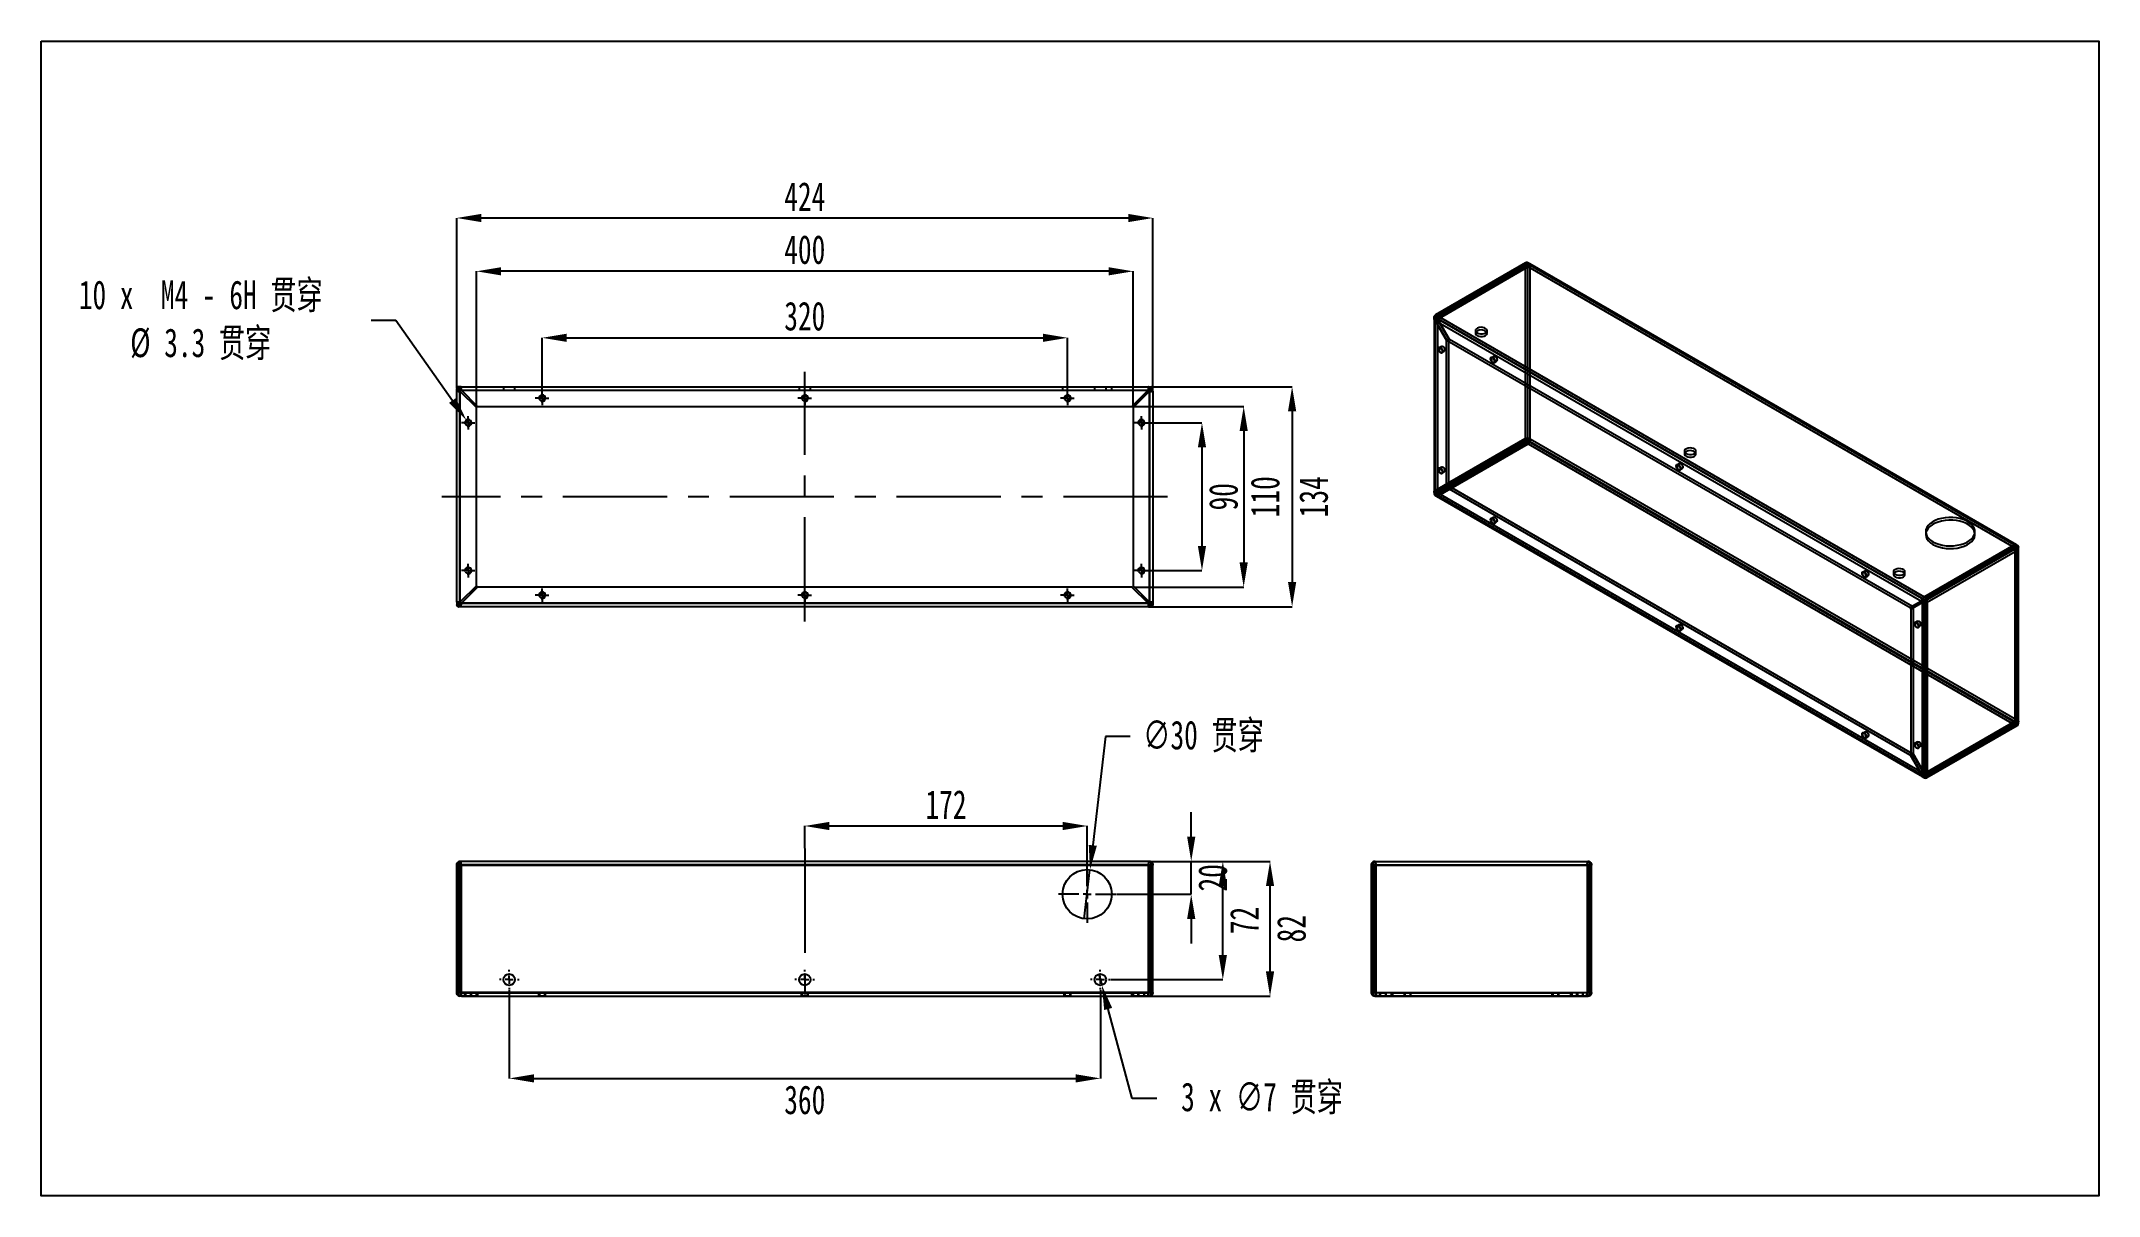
# Model space of a CAD drawing. Extents: x 315 to 565, y 50 to 191.
import ezdxf

# ---------------------------------------------------------------- set-up
doc = ezdxf.new("R2010")
doc.units = 0
doc.header["$PDSIZE"] = -1
doc.linetypes.add('CENTERX2', pattern=[20.32, 12.7, -2.54, 2.54, -2.54])
doc.layers.get('0').update_dxf_attribs({"linetype": 'CONTINUOUS'})
doc.layers.get('Defpoints').update_dxf_attribs({"linetype": 'CONTINUOUS'})
doc.layers.add('CENTER', color=52, linetype='CENTERX2')
doc.layers.add('SIZE', color=5, linetype='CONTINUOUS')
doc.styles.add('SLDTEXTSTYLE1', font='TXT', dxfattribs={"width": 0.7})
doc.dimstyles.new('SLDDIMSTYLE0', dxfattribs={"dimtxt": 3.5, "dimasz": 3, "dimexe": 0, "dimexo": 0.0625, "dimgap": 0.875, "dimtad": 2, "dimdec": 3, "dimlfac": 5, "dimrnd": 1e-09, "dimzin": 12, "dimdsep": 46, "dimtxsty": 'SLDTEXTSTYLE1', "dimsah": 1, "dimcen": 0.09, "dimadec": 0, "dimazin": 0, "dimtfac": 1, "dimtdec": 3, "dimtofl": 0, "dimtmove": 0, "dimatfit": 3, "dimfxl": 1, "dimtolj": 1, "dimtzin": 12, "dimarcsym": 0})
doc.dimstyles.new('SLDDIMSTYLE1', dxfattribs={"dimtxt": 3.5, "dimasz": 3, "dimexe": 0, "dimexo": 0.0625, "dimgap": 0.875, "dimtad": 2, "dimdec": 3, "dimlfac": 5, "dimrnd": 1e-09, "dimzin": 12, "dimdsep": 46, "dimtxsty": 'SLDTEXTSTYLE1', "dimsah": 1, "dimcen": 0.09, "dimadec": 0, "dimazin": 0, "dimtfac": 1, "dimtdec": 3, "dimtmove": 0, "dimatfit": 0, "dimfxl": 1, "dimtolj": 1, "dimtzin": 12, "dimarcsym": 0})
doc.dimstyles.new('SLDDIMSTYLE2', dxfattribs={"dimtxt": 3.5, "dimasz": 3, "dimexe": 0, "dimexo": 0.0625, "dimgap": 0.875, "dimtad": 0, "dimtih": 1, "dimtoh": 1, "dimdec": 6, "dimlfac": 5, "dimrnd": 1e-09, "dimzin": 12, "dimdsep": 46, "dimtxsty": 'SLDTEXTSTYLE1', "dimblk1": 'NONE', "dimsah": 1, "dimcen": 0, "dimadec": 0, "dimazin": 0, "dimtfac": 1, "dimtdec": 3, "dimtmove": 0, "dimatfit": 3, "dimldrblk": 'NONE', "dimfxl": 1, "dimtolj": 1, "dimtzin": 12, "dimarcsym": 0})
doc.dimstyles.new('SLDDIMSTYLE3', dxfattribs={"dimtxt": 3.5, "dimasz": 3, "dimexe": 0, "dimexo": 0.0625, "dimgap": 0.875, "dimtad": 0, "dimtih": 1, "dimtoh": 1, "dimdec": 3, "dimlfac": 5, "dimrnd": 1e-09, "dimzin": 12, "dimdsep": 46, "dimtxsty": 'SLDTEXTSTYLE1', "dimblk1": 'NONE', "dimsah": 1, "dimcen": 0, "dimadec": 0, "dimazin": 0, "dimtfac": 1, "dimtdec": 3, "dimtmove": 0, "dimatfit": 3, "dimldrblk": 'NONE', "dimfxl": 1, "dimtolj": 1, "dimtzin": 12, "dimarcsym": 0})
doc.dimstyles.new('SLDDIMSTYLE4', dxfattribs={"dimtxt": 3.5, "dimasz": 3, "dimexe": 0, "dimexo": 0.0625, "dimgap": 0.875, "dimtad": 0, "dimtih": 1, "dimtoh": 1, "dimdec": 6, "dimlfac": 5, "dimrnd": 1e-09, "dimzin": 12, "dimdsep": 46, "dimtxsty": 'SLDTEXTSTYLE1', "dimblk1": 'NONE', "dimsah": 1, "dimcen": 0, "dimadec": 0, "dimazin": 0, "dimtfac": 1, "dimtdec": 3, "dimtmove": 0, "dimatfit": 3, "dimldrblk": 'NONE', "dimfxl": 1, "dimtolj": 1, "dimtzin": 12, "dimarcsym": 0})

msp = doc.modelspace()

# ---------------------------------------------------------------- blocks, each defined once
blk = doc.blocks.new('_D')
at = {"layer": 'Defpoints', "color": 0, "transparency": 16777216}
for p in [(371.65, 75.16), (443.65, 75.16), (443.65, 64.33)]:
    blk.add_point(p, dxfattribs=at)
at = {"layer": 'SIZE', "color": 0, "lineweight": -2, "transparency": 16777216}
for p, q in [((371.65, 75.09), (371.65, 64.33)), ((443.65, 75.09), (443.65, 64.33)), ((374.65, 64.33), (440.65, 64.33))]:
    blk.add_line(p, q, dxfattribs=at)
at = {"layer": 'SIZE', "color": 0, "transparency": 16777216}
for points in [[(374.65, 64.83), (374.65, 63.83), (371.65, 64.33)], [(440.65, 64.83), (440.65, 63.83), (443.65, 64.33)]]:
    blk.add_solid(points, dxfattribs=at)
at = {"layer": 'SIZE', "color": 0, "transparency": 16777216, "insert": (407.65, 61.7), "char_height": 3.5, "attachment_point": 5, "style": 'SLDTEXTSTYLE1'}
blk.add_mtext('\\A1;360', dxfattribs=at)
blk = doc.blocks.new('_D_1')
at = {"layer": 'Defpoints', "color": 0, "transparency": 16777216}
for p in [(442.05, 95.07), (407.65, 92.32), (442.05, 90.26)]:
    blk.add_point(p, dxfattribs=at)
at = {"layer": 'SIZE', "color": 0, "lineweight": -2, "transparency": 16777216}
for p, q in [((407.65, 92.38), (407.65, 95.07)), ((410.65, 95.07), (439.05, 95.07)), ((442.05, 90.32), (442.05, 95.07))]:
    blk.add_line(p, q, dxfattribs=at)
at = {"layer": 'SIZE', "color": 0, "transparency": 16777216}
for points in [[(410.65, 95.57), (410.65, 94.57), (407.65, 95.07)], [(439.05, 95.57), (439.05, 94.57), (442.05, 95.07)]]:
    blk.add_solid(points, dxfattribs=at)
at = {"layer": 'SIZE', "color": 0, "transparency": 16777216, "insert": (424.85, 97.69), "char_height": 3.5, "attachment_point": 5, "style": 'SLDTEXTSTYLE1'}
blk.add_mtext('\\A1;172', dxfattribs=at)
blk = doc.blocks.new('_D_2')
at = {"layer": 'Defpoints', "color": 0, "transparency": 16777216}
for p in [(449.61, 90.76), (464.32, 90.76), (449.61, 74.36)]:
    blk.add_point(p, dxfattribs=at)
at = {"layer": 'SIZE', "color": 0, "lineweight": -2, "transparency": 16777216}
for p, q in [((449.67, 90.76), (464.32, 90.76)), ((464.32, 77.36), (464.32, 87.76)), ((449.67, 74.36), (464.32, 74.36))]:
    blk.add_line(p, q, dxfattribs=at)
at = {"layer": 'SIZE', "color": 0, "transparency": 16777216}
for points in [[(463.82, 87.76), (464.82, 87.76), (464.32, 90.76)], [(463.82, 77.36), (464.82, 77.36), (464.32, 74.36)]]:
    blk.add_solid(points, dxfattribs=at)
at = {"layer": 'SIZE', "color": 0, "transparency": 16777216, "insert": (466.94, 82.56), "char_height": 3.5, "attachment_point": 5, "rotation": 90, "style": 'SLDTEXTSTYLE1'}
blk.add_mtext('\\A1;82', dxfattribs=at)
blk = doc.blocks.new('_D_3')
at = {"layer": 'Defpoints', "color": 0, "transparency": 16777216}
for p in [(449.61, 90.76), (454.72, 90.76), (445.55, 86.76)]:
    blk.add_point(p, dxfattribs=at)
at = {"layer": 'SIZE', "color": 0, "lineweight": -2, "transparency": 16777216}
for p, q in [((454.72, 93.76), (454.72, 96.76)), ((449.67, 90.76), (454.72, 90.76)), ((454.72, 86.76), (454.72, 90.76)), ((445.61, 86.76), (454.72, 86.76)), ((454.72, 83.76), (454.72, 80.76))]:
    blk.add_line(p, q, dxfattribs=at)
at = {"layer": 'SIZE', "color": 0, "transparency": 16777216}
for points in [[(454.22, 93.76), (455.22, 93.76), (454.72, 90.76)], [(454.22, 83.76), (455.22, 83.76), (454.72, 86.76)]]:
    blk.add_solid(points, dxfattribs=at)
at = {"layer": 'SIZE', "color": 0, "transparency": 16777216, "insert": (457.35, 88.76), "char_height": 3.5, "attachment_point": 5, "rotation": 90, "style": 'SLDTEXTSTYLE1'}
blk.add_mtext('\\A1;20', dxfattribs=at)
blk = doc.blocks.new('_D_4')
at = {"layer": 'Defpoints', "color": 0, "transparency": 16777216}
for p in [(449.61, 90.76), (458.57, 90.76), (444.85, 76.36)]:
    blk.add_point(p, dxfattribs=at)
at = {"layer": 'SIZE', "color": 0, "lineweight": -2, "transparency": 16777216}
for p, q in [((449.67, 90.76), (458.57, 90.76)), ((458.57, 79.36), (458.57, 87.76)), ((444.91, 76.36), (458.57, 76.36))]:
    blk.add_line(p, q, dxfattribs=at)
at = {"layer": 'SIZE', "color": 0, "transparency": 16777216}
for points in [[(458.07, 87.76), (459.07, 87.76), (458.57, 90.76)], [(458.07, 79.36), (459.07, 79.36), (458.57, 76.36)]]:
    blk.add_solid(points, dxfattribs=at)
at = {"layer": 'SIZE', "color": 0, "transparency": 16777216, "insert": (461.19, 83.56), "char_height": 3.5, "attachment_point": 5, "rotation": 90, "style": 'SLDTEXTSTYLE1'}
blk.add_mtext('\\A1;72', dxfattribs=at)
blk = doc.blocks.new('_D_5')
at = {"layer": 'Defpoints', "color": 0, "transparency": 16777216}
for p in [(443.46, 77.03), (443.83, 75.68)]:
    blk.add_point(p, dxfattribs=at)
at = {"layer": 'SIZE', "color": 0, "lineweight": -2, "transparency": 16777216}
for p, q in [((443.46, 77.03), (443.83, 75.68)), ((447.52, 61.89), (444.6, 72.78)), ((450.52, 61.89), (447.52, 61.89))]:
    blk.add_line(p, q, dxfattribs=at)
at = {"layer": 'SIZE', "color": 0, "transparency": 16777216}
blk.add_solid([(445.09, 72.91), (444.12, 72.65), (443.83, 75.68)], dxfattribs=at)
at = {"layer": 'SIZE', "color": 0, "transparency": 16777216, "insert": (463.34, 61.89), "char_height": 3.5, "attachment_point": 5, "style": 'SLDTEXTSTYLE1'}
blk.add_mtext('\\A1;3 x ∅7 贯穿\\P', dxfattribs=at)
blk = doc.blocks.new('_NONE')
blk = doc.blocks.new('_D_6')
at = {"layer": 'Defpoints', "color": 0, "transparency": 16777216}
for p in [(442.39, 89.74), (441.7, 83.78)]:
    blk.add_point(p, dxfattribs=at)
at = {"layer": 'SIZE', "color": 0, "lineweight": -2, "transparency": 16777216}
for p, q in [((444.27, 105.96), (442.74, 92.72)), ((447.27, 105.96), (444.27, 105.96)), ((441.7, 83.78), (442.39, 89.74))]:
    blk.add_line(p, q, dxfattribs=at)
at = {"layer": 'SIZE', "color": 0, "transparency": 16777216}
blk.add_solid([(442.24, 92.77), (443.23, 92.66), (442.39, 89.74)], dxfattribs=at)
at = {"layer": 'SIZE', "color": 0, "transparency": 16777216, "insert": (456.21, 105.96), "char_height": 3.5, "attachment_point": 5, "style": 'SLDTEXTSTYLE1'}
blk.add_mtext('\\A1;∅30 贯穿', dxfattribs=at)
blk = doc.blocks.new('SW_CENTERMARKSYMBOL_0')
at = {"layer": 'CENTER', "color": 0}
for p, q in [((0, 1), (0, 3.5)), ((-1, 0), (-3.5, 0)), ((0, 0), (-0.5, 0)), ((0, 0), (0, 0.5)), ((0, 0), (0, -0.5)), ((0, 0), (0.5, 0)), ((1, 0), (3.5, 0)), ((0, -1), (0, -3.5))]:
    blk.add_line(p, q, dxfattribs=at)
blk = doc.blocks.new('SW_CENTERMARKSYMBOL_1')
at = {"layer": 'CENTER', "color": 0}
for p, q in [((-1, 0), (-1.2, 0)), ((0, 0), (-0.5, 0)), ((0, 1), (0, 1.2)), ((0, 0), (0, 0.5)), ((0, 0), (0, -0.5)), ((0, 0), (0.5, 0)), ((1, 0), (1.2, 0)), ((0, -1), (0, -1.2))]:
    blk.add_line(p, q, dxfattribs=at)
blk = doc.blocks.new('SW_CENTERMARKSYMBOL_2')
at = {"layer": 'CENTER', "color": 0}
for p, q in [((-1, 0), (-1.2, 0)), ((0, 0), (-0.5, 0)), ((0, 1), (0, 1.2)), ((0, 0), (0, 0.5)), ((0, 0), (0, -0.5)), ((0, 0), (0.5, 0)), ((1, 0), (1.2, 0)), ((0, -1), (0, -1.2))]:
    blk.add_line(p, q, dxfattribs=at)
blk = doc.blocks.new('SW_CENTERMARKSYMBOL_3')
at = {"layer": 'CENTER', "color": 0}
for p, q in [((-1, 0), (-1.2, 0)), ((0, 0), (-0.5, 0)), ((0, 1), (0, 1.2)), ((0, 0), (0, 0.5)), ((0, 0), (0, -0.5)), ((0, 0), (0.5, 0)), ((1, 0), (1.2, 0)), ((0, -1), (0, -1.2))]:
    blk.add_line(p, q, dxfattribs=at)
blk = doc.blocks.new('_D_7')
at = {"layer": 'Defpoints', "color": 0, "transparency": 16777216}
for p in [(439.65, 154.53), (375.65, 148), (439.65, 148)]:
    blk.add_point(p, dxfattribs=at)
at = {"layer": 'SIZE', "color": 0, "lineweight": -2, "transparency": 16777216}
for p, q in [((375.65, 148.07), (375.65, 154.53)), ((378.65, 154.53), (436.65, 154.53)), ((439.65, 148.07), (439.65, 154.53))]:
    blk.add_line(p, q, dxfattribs=at)
at = {"layer": 'SIZE', "color": 0, "transparency": 16777216}
for points in [[(378.65, 155.03), (378.65, 154.03), (375.65, 154.53)], [(436.65, 155.03), (436.65, 154.03), (439.65, 154.53)]]:
    blk.add_solid(points, dxfattribs=at)
at = {"layer": 'SIZE', "color": 0, "transparency": 16777216, "insert": (407.65, 157.15), "char_height": 3.5, "attachment_point": 5, "style": 'SLDTEXTSTYLE1'}
blk.add_mtext('\\A1;320', dxfattribs=at)
blk = doc.blocks.new('_D_8')
at = {"layer": 'Defpoints', "color": 0, "transparency": 16777216}
for p in [(449.48, 144.17), (448.65, 126.17), (456.03, 126.17)]:
    blk.add_point(p, dxfattribs=at)
at = {"layer": 'SIZE', "color": 0, "lineweight": -2, "transparency": 16777216}
for p, q in [((449.54, 144.17), (456.03, 144.17)), ((456.03, 141.17), (456.03, 129.17)), ((448.71, 126.17), (456.03, 126.17))]:
    blk.add_line(p, q, dxfattribs=at)
at = {"layer": 'SIZE', "color": 0, "transparency": 16777216}
for points in [[(455.53, 141.17), (456.53, 141.17), (456.03, 144.17)], [(455.53, 129.17), (456.53, 129.17), (456.03, 126.17)]]:
    blk.add_solid(points, dxfattribs=at)
at = {"layer": 'SIZE', "color": 0, "transparency": 16777216, "insert": (458.66, 135.17), "char_height": 3.5, "attachment_point": 5, "rotation": 90, "style": 'SLDTEXTSTYLE1'}
blk.add_mtext('\\A1;90', dxfattribs=at)
blk = doc.blocks.new('_D_9')
at = {"layer": 'Defpoints', "color": 0, "transparency": 16777216}
for p in [(365.25, 169.12), (365.25, 148.37), (450.05, 148.37)]:
    blk.add_point(p, dxfattribs=at)
at = {"layer": 'SIZE', "color": 0, "lineweight": -2, "transparency": 16777216}
for p, q in [((365.25, 148.44), (365.25, 169.12)), ((447.05, 169.12), (368.25, 169.12)), ((450.05, 148.44), (450.05, 169.12))]:
    blk.add_line(p, q, dxfattribs=at)
at = {"layer": 'SIZE', "color": 0, "transparency": 16777216}
for points in [[(368.25, 169.62), (368.25, 168.62), (365.25, 169.12)], [(447.05, 169.62), (447.05, 168.62), (450.05, 169.12)]]:
    blk.add_solid(points, dxfattribs=at)
at = {"layer": 'SIZE', "color": 0, "transparency": 16777216, "insert": (407.65, 171.74), "char_height": 3.5, "attachment_point": 5, "style": 'SLDTEXTSTYLE1'}
blk.add_mtext('\\A1;424', dxfattribs=at)
blk = doc.blocks.new('_D_10')
at = {"layer": 'Defpoints', "color": 0, "transparency": 16777216}
for p in [(449.85, 148.57), (449.85, 121.77), (467.01, 121.77)]:
    blk.add_point(p, dxfattribs=at)
at = {"layer": 'SIZE', "color": 0, "lineweight": -2, "transparency": 16777216}
for p, q in [((449.91, 148.57), (467.01, 148.57)), ((467.01, 145.57), (467.01, 124.77)), ((449.91, 121.77), (467.01, 121.77))]:
    blk.add_line(p, q, dxfattribs=at)
at = {"layer": 'SIZE', "color": 0, "transparency": 16777216}
for points in [[(466.51, 145.57), (467.51, 145.57), (467.01, 148.57)], [(466.51, 124.77), (467.51, 124.77), (467.01, 121.77)]]:
    blk.add_solid(points, dxfattribs=at)
at = {"layer": 'SIZE', "color": 0, "transparency": 16777216, "insert": (469.64, 135.17), "char_height": 3.5, "attachment_point": 5, "rotation": 90, "style": 'SLDTEXTSTYLE1'}
blk.add_mtext('\\A1;134', dxfattribs=at)
blk = doc.blocks.new('_D_11')
at = {"layer": 'Defpoints', "color": 0, "transparency": 16777216}
for p in [(367.65, 162.63), (367.65, 146.17), (447.65, 146.17)]:
    blk.add_point(p, dxfattribs=at)
at = {"layer": 'SIZE', "color": 0, "lineweight": -2, "transparency": 16777216}
for p, q in [((367.65, 146.24), (367.65, 162.63)), ((444.65, 162.63), (370.65, 162.63)), ((447.65, 146.24), (447.65, 162.63))]:
    blk.add_line(p, q, dxfattribs=at)
at = {"layer": 'SIZE', "color": 0, "transparency": 16777216}
for points in [[(370.65, 163.13), (370.65, 162.13), (367.65, 162.63)], [(444.65, 163.13), (444.65, 162.13), (447.65, 162.63)]]:
    blk.add_solid(points, dxfattribs=at)
at = {"layer": 'SIZE', "color": 0, "transparency": 16777216, "insert": (407.65, 165.26), "char_height": 3.5, "attachment_point": 5, "style": 'SLDTEXTSTYLE1'}
blk.add_mtext('\\A1;400', dxfattribs=at)
blk = doc.blocks.new('_D_12')
at = {"layer": 'Defpoints', "color": 0, "transparency": 16777216}
for p in [(447.65, 146.17), (447.65, 124.17), (461.11, 124.17)]:
    blk.add_point(p, dxfattribs=at)
at = {"layer": 'SIZE', "color": 0, "lineweight": -2, "transparency": 16777216}
for p, q in [((447.71, 146.17), (461.11, 146.17)), ((461.11, 143.17), (461.11, 127.17)), ((447.71, 124.17), (461.11, 124.17))]:
    blk.add_line(p, q, dxfattribs=at)
at = {"layer": 'SIZE', "color": 0, "transparency": 16777216}
for points in [[(460.61, 143.17), (461.61, 143.17), (461.11, 146.17)], [(460.61, 127.17), (461.61, 127.17), (461.11, 124.17)]]:
    blk.add_solid(points, dxfattribs=at)
at = {"layer": 'SIZE', "color": 0, "transparency": 16777216, "insert": (463.74, 135.17), "char_height": 3.5, "attachment_point": 5, "rotation": 90, "style": 'SLDTEXTSTYLE1'}
blk.add_mtext('\\A1;110', dxfattribs=at)
blk = doc.blocks.new('_D_13')
at = {"layer": 'Defpoints', "color": 0, "transparency": 16777216}
for p in [(366.46, 144.44), (366.84, 143.9)]:
    blk.add_point(p, dxfattribs=at)
at = {"layer": 'SIZE', "color": 0, "lineweight": -2, "transparency": 16777216}
for p, q in [((354.85, 156.66), (357.85, 156.66)), ((357.85, 156.66), (364.73, 146.89)), ((366.84, 143.9), (366.46, 144.44))]:
    blk.add_line(p, q, dxfattribs=at)
at = {"layer": 'SIZE', "color": 0, "transparency": 16777216}
blk.add_solid([(365.14, 147.18), (364.32, 146.61), (366.46, 144.44)], dxfattribs=at)
at = {"layer": 'SIZE', "color": 0, "transparency": 16777216, "insert": (334.07, 156.66), "char_height": 3.5, "attachment_point": 5, "style": 'SLDTEXTSTYLE1'}
blk.add_mtext('\\A1;10 x  M4 - 6H 贯穿\\P%%c 3.3 贯穿\\P', dxfattribs=at)
blk = doc.blocks.new('SW_CENTERMARKSYMBOL_4')
at = {"layer": 'CENTER', "color": 0}
for p, q in [((-0.5, 0), (-0.83, 0)), ((0, 0), (-0.5, 0)), ((0, 0.5), (0, 0.83)), ((0, 0), (0, 0.5)), ((0, 0), (0, -0.5)), ((0, 0), (0.5, 0)), ((0.5, 0), (0.83, 0)), ((0, -0.5), (0, -0.83))]:
    blk.add_line(p, q, dxfattribs=at)
blk = doc.blocks.new('SW_CENTERMARKSYMBOL_5')
at = {"layer": 'CENTER', "color": 0}
for p, q in [((-0.5, 0), (-0.83, 0)), ((0, 0), (-0.5, 0)), ((0, 0.5), (0, 0.83)), ((0, 0), (0, 0.5)), ((0, 0), (0, -0.5)), ((0, 0), (0.5, 0)), ((0.5, 0), (0.83, 0)), ((0, -0.5), (0, -0.83))]:
    blk.add_line(p, q, dxfattribs=at)
blk = doc.blocks.new('SW_CENTERMARKSYMBOL_6')
at = {"layer": 'CENTER', "color": 0}
for p, q in [((-0.5, 0), (-0.83, 0)), ((0, 0), (-0.5, 0)), ((0, 0.5), (0, 0.83)), ((0, 0), (0, 0.5)), ((0, 0), (0, -0.5)), ((0, 0), (0.5, 0)), ((0.5, 0), (0.83, 0)), ((0, -0.5), (0, -0.83))]:
    blk.add_line(p, q, dxfattribs=at)
blk = doc.blocks.new('SW_CENTERMARKSYMBOL_7')
at = {"layer": 'CENTER', "color": 0}
for p, q in [((-0.5, 0), (-0.83, 0)), ((0, 0), (-0.5, 0)), ((0, 0.5), (0, 0.83)), ((0, 0), (0, 0.5)), ((0, 0), (0, -0.5)), ((0, 0), (0.5, 0)), ((0.5, 0), (0.83, 0)), ((0, -0.5), (0, -0.83))]:
    blk.add_line(p, q, dxfattribs=at)
blk = doc.blocks.new('SW_CENTERMARKSYMBOL_8')
at = {"layer": 'CENTER', "color": 0}
for p, q in [((-0.5, 0), (-0.83, 0)), ((0, 0), (-0.5, 0)), ((0, 0.5), (0, 0.83)), ((0, 0), (0, 0.5)), ((0, 0), (0, -0.5)), ((0, 0), (0.5, 0)), ((0.5, 0), (0.83, 0)), ((0, -0.5), (0, -0.83))]:
    blk.add_line(p, q, dxfattribs=at)
blk = doc.blocks.new('SW_CENTERMARKSYMBOL_9')
at = {"layer": 'CENTER', "color": 0}
for p, q in [((-0.5, 0), (-0.83, 0)), ((0, 0), (-0.5, 0)), ((0, 0.5), (0, 0.83)), ((0, 0), (0, 0.5)), ((0, 0), (0, -0.5)), ((0, 0), (0.5, 0)), ((0.5, 0), (0.83, 0)), ((0, -0.5), (0, -0.83))]:
    blk.add_line(p, q, dxfattribs=at)
blk = doc.blocks.new('SW_CENTERMARKSYMBOL_10')
at = {"layer": 'CENTER', "color": 0}
for p, q in [((-0.5, 0), (-0.83, 0)), ((0, 0), (-0.5, 0)), ((0, 0.5), (0, 0.83)), ((0, 0), (0, 0.5)), ((0, 0), (0, -0.5)), ((0, 0), (0.5, 0)), ((0.5, 0), (0.83, 0)), ((0, -0.5), (0, -0.83))]:
    blk.add_line(p, q, dxfattribs=at)
blk = doc.blocks.new('SW_CENTERMARKSYMBOL_11')
at = {"layer": 'CENTER', "color": 0}
for p, q in [((-0.5, 0), (-0.83, 0)), ((0, 0), (-0.5, 0)), ((0, 0.5), (0, 0.83)), ((0, 0), (0, 0.5)), ((0, 0), (0, -0.5)), ((0, 0), (0.5, 0)), ((0.5, 0), (0.83, 0)), ((0, -0.5), (0, -0.83))]:
    blk.add_line(p, q, dxfattribs=at)
blk = doc.blocks.new('SW_CENTERMARKSYMBOL_12')
at = {"layer": 'CENTER', "color": 0}
for p, q in [((-0.5, 0), (-0.83, 0)), ((0, 0), (-0.5, 0)), ((0, 0.5), (0, 0.83)), ((0, 0), (0, 0.5)), ((0, 0), (0, -0.5)), ((0, 0), (0.5, 0)), ((0.5, 0), (0.83, 0)), ((0, -0.5), (0, -0.83))]:
    blk.add_line(p, q, dxfattribs=at)
blk = doc.blocks.new('SW_CENTERMARKSYMBOL_13')
at = {"layer": 'CENTER', "color": 0}
for p, q in [((-0.5, 0), (-0.83, 0)), ((0, 0), (-0.5, 0)), ((0, 0.5), (0, 0.83)), ((0, 0), (0, 0.5)), ((0, 0), (0, -0.5)), ((0, 0), (0.5, 0)), ((0.5, 0), (0.83, 0)), ((0, -0.5), (0, -0.83))]:
    blk.add_line(p, q, dxfattribs=at)

# ---------------------------------------------------------------- dimensions: what is measured, and where the dimension line sits
at = {"layer": 'SIZE'}
dim = msp.add_diameter_dim_2p(p1=(366.83554259, 143.90294808), p2=(366.45539575, 144.44247415), text='10 x  M4 - 6H 贯穿\\P%%c 3.3 贯穿\\P', dimstyle='SLDDIMSTYLE4', override={"dimpost": '<>'}, dxfattribs=at)
dim.commit()
dim.dimension.update_dxf_attribs({"geometry": '_D_13', "text_midpoint": (334.07077011, 156.65530365), "dimtype": 163})
for base, p1, p2, picture, middle in [((365.24546917, 169.11941858), (450.04546917, 148.37271112), (365.24546917, 148.37271112), '_D_9', (407.64546917, 169.11941858)), ((367.64546917, 162.6349146), (447.64546917, 146.17271112), (367.64546917, 146.17271112), '_D_11', (407.64546917, 162.6349146)), ((439.64546917, 154.5263849), (375.64546917, 148.00271112), (439.64546917, 148.00271112), '_D_7', (407.64546917, 154.5263849)), ((442.04546917, 95.06526093), (407.64546917, 92.31656723), (442.04546917, 90.25656723), '_D_1', (424.84546917, 95.06526093)), ((443.64546917, 64.32568224), (371.64546917, 75.15656723), (443.64546917, 75.15656723), '_D', (407.64546917, 64.32568224))]:
    dim = msp.add_linear_dim(base=base, p1=p1, p2=p2, dimstyle='SLDDIMSTYLE0', dxfattribs=at)
    dim.commit()
    dim.dimension.update_dxf_attribs({"geometry": picture, "text_midpoint": middle, "dimtype": 160})
for base, p1, p2, dimstyle, picture, middle in [((467.01119153, 121.77271112), (449.84546917, 148.57271112), (449.84546917, 121.77271112), 'SLDDIMSTYLE0', '_D_10', (467.01119153, 135.17271112)), ((461.11406662, 124.17271112), (447.64546917, 146.17271112), (447.64546917, 124.17271112), 'SLDDIMSTYLE0', '_D_12', (461.11406662, 135.17271112)), ((456.03041363, 126.17271112), (449.47546917, 144.17271112), (448.64546917, 126.17271112), 'SLDDIMSTYLE0', '_D_8', (456.03041363, 135.17271112)), ((454.72454862, 90.75656723), (445.54546917, 86.75656723), (449.60546917, 90.75656723), 'SLDDIMSTYLE1', '_D_3', (454.72454862, 88.75656723)), ((458.56969072, 90.75656723), (444.84546917, 76.35656723), (449.60546917, 90.75656723), 'SLDDIMSTYLE1', '_D_4', (458.56969072, 83.55656723)), ((464.31506245, 90.75656723), (449.60546917, 74.35656723), (449.60546917, 90.75656723), 'SLDDIMSTYLE1', '_D_2', (464.31506245, 82.55656723))]:
    dim = msp.add_linear_dim(base=base, p1=p1, p2=p2, angle=90, dimstyle=dimstyle, dxfattribs=at)
    dim.commit()
    dim.dimension.update_dxf_attribs({"geometry": picture, "text_midpoint": middle, "dimtype": 160})
for p1, p2, text, dimstyle, picture, middle in [((441.70058996, 83.77645677), (442.39034838, 89.73667768), '<> 贯穿', 'SLDDIMSTYLE3', '_D_6', (456.20625735, 105.96484149)), ((443.46442111, 77.03274886), (443.82651723, 75.68038559), '3 x <> 贯穿\\P', 'SLDDIMSTYLE2', '_D_5', (463.33586459, 61.89028464))]:
    dim = msp.add_diameter_dim_2p(p1=p1, p2=p2, text=text, dimstyle=dimstyle, dxfattribs=at)
    dim.commit()
    dim.dimension.update_dxf_attribs({"geometry": picture, "text_midpoint": middle, "dimtype": 163})

# ---------------------------------------------------------------- linework, layer by layer
at = {"color": 7, "linetype": 'Continuous'}
for p, q in [((484.42254828, 157.22014476), (495.39684553, 163.5554717)), ((484.42254828, 156.94136029), (495.39684553, 163.27668723)), ((495.43827501, 163.64704067), (484.46397777, 157.31171372)), ((495.53826688, 163.63713906), (484.56396964, 157.30181211)), ((495.67968824, 163.22888192), (484.705391, 156.89355497)), ((495.67968824, 163.11340561), (484.705391, 156.77807866)), ((484.805391, 157.16244253), (495.77968824, 163.49776947)), ((495.77968824, 163.17115315), (484.805391, 156.8358262)), ((495.39684553, 163.27668723), (495.39684553, 163.5554717)), ((495.39684553, 163.27668723), (495.39684553, 142.27757874)), ((495.77968824, 163.49776947), (495.53826688, 163.63713906)), ((495.67968824, 163.11340561), (495.67968824, 163.22888192)), ((495.77968824, 163.17115315), (495.67968824, 163.22888192)), ((495.67968824, 163.11340561), (495.67968824, 142.11429712)), ((495.71631677, 163.22126186), (495.70809313, 163.22600926)), ((495.73625678, 163.19622029), (555.07665786, 128.93973592)), ((495.73625678, 142.03148244), (495.73625678, 163.19622029)), ((554.97665786, 129.32408632), (495.77968824, 163.49776947)), ((554.97665786, 128.99746999), (495.77968824, 163.17115315)), ((495.96381634, 163.5402511), (495.8094593, 163.62935953)), ((555.23249418, 129.32517167), (495.96381616, 163.54025121)), ((496.0190995, 142.19476407), (496.0190995, 163.35950191)), ((496.0190995, 163.35950191), (555.35950057, 129.10301754)), ((484.29367527, 156.9813878), (484.29367527, 156.74541968)), ((484.29367527, 156.76991591), (484.29367527, 135.7544766)), ((484.42254828, 156.94136029), (484.42254828, 157.22014476)), ((484.42254828, 135.94225179), (484.42254828, 156.94136029)), ((484.42254828, 156.54947908), (484.42254828, 156.66495539)), ((484.52254828, 156.60722662), (484.42254828, 156.66495539)), ((484.42254828, 156.54947908), (485.80847758, 154.14897914)), ((484.42254828, 135.61569386), (484.42254828, 156.54947908)), ((485.90847758, 154.20672668), (484.52254828, 156.60722662)), ((484.52254828, 156.60722662), (543.66294936, 122.46619979)), ((484.805391, 157.16244253), (484.56396964, 157.30181211)), ((484.69367527, 156.86751815), (484.69367527, 156.77936221)), ((484.705391, 156.77807866), (484.705391, 156.89355497)), ((484.805391, 156.8358262), (484.705391, 156.89355497)), ((484.705391, 156.71276071), (484.705391, 156.82823702)), ((484.805391, 156.77050824), (484.705391, 156.82823702)), ((484.705391, 135.77897017), (484.705391, 156.77807866)), ((484.705391, 156.71276071), (484.705391, 135.77897548)), ((484.705391, 156.71276071), (486.09132029, 154.31226077)), ((484.805391, 157.16244253), (544.00236062, 122.98875937)), ((484.805391, 156.8358262), (544.00236062, 122.66214305)), ((486.19132029, 154.3700083), (484.805391, 156.77050824)), ((543.94579207, 122.62948141), (484.805391, 156.77050824)), ((489.35111826, 155.40774529), (489.35111826, 155.08112896)), ((490.75111826, 155.08112896), (490.75111826, 155.40774529)), ((485.21922692, 153.48865563), (484.9363842, 153.32537401)), ((485.26635739, 152.75378176), (485.5492001, 152.91706338)), ((485.80847758, 154.26445545), (486.09132029, 154.42773707)), ((485.80847758, 154.14897914), (486.09132029, 154.31226077)), ((485.90847758, 154.20672668), (485.80847758, 154.26445545)), ((485.80847758, 154.14897914), (485.80847758, 154.26445545)), ((485.80847758, 136.4160339), (485.80847758, 154.14897914)), ((486.19132029, 154.3700083), (485.90847758, 154.20672668)), ((485.90847758, 154.20672668), (542.27702007, 121.66585975)), ((486.09132029, 154.31226077), (486.09132029, 154.42773707)), ((486.19132029, 154.3700083), (486.09132029, 154.42773707)), ((486.09132029, 136.57931552), (486.09132029, 154.31226077)), ((486.19132029, 154.3700083), (542.55986278, 121.82914137)), ((491.58318795, 152.26444156), (491.30034523, 152.10115994)), ((491.63031842, 151.52956769), (491.91316113, 151.69284931)), ((365.24546917, 148.03128976), (365.24546917, 148.37271112)), ((365.24546917, 122.31413247), (365.24546917, 148.03128976)), ((365.78689053, 148.57271112), (365.44546917, 148.57271112)), ((365.64546917, 148.03128976), (365.64546917, 148.17271112)), ((365.78689053, 148.17271112), (365.64546917, 148.17271112)), ((365.64546917, 122.31413247), (365.64546917, 148.03128976)), ((365.68546917, 122.21271112), (365.68546917, 148.13271112)), ((365.68546917, 148.13271112), (449.60546917, 148.13271112)), ((365.68546917, 147.99128976), (365.68546917, 148.13271112)), ((365.82689053, 148.13271112), (365.68546917, 148.13271112)), ((365.68546917, 147.99128976), (367.64546917, 146.03128976)), ((365.68546917, 122.35413247), (365.68546917, 147.99128976)), ((365.78689053, 148.57271112), (449.50404781, 148.57271112)), ((365.78689053, 148.17271112), (449.50404781, 148.17271112)), ((367.78689053, 146.17271112), (365.82689053, 148.13271112)), ((365.82689053, 148.13271112), (449.46404781, 148.13271112)), ((370.94546917, 148.57271112), (370.94546917, 148.17271112)), ((370.94786002, 148.57271112), (372.34307831, 148.57271112)), ((370.94786002, 148.17271112), (372.34307831, 148.17271112)), ((372.34546917, 148.17271112), (372.34546917, 148.57271112)), ((406.94546917, 148.57271112), (406.94546917, 148.17271112)), ((406.94786002, 148.57271112), (408.34307831, 148.57271112)), ((406.94786002, 148.17271112), (408.34307831, 148.17271112)), ((408.34546917, 148.17271112), (408.34546917, 148.57271112)), ((439.04546917, 148.57271112), (439.04546917, 148.17271112)), ((439.04767063, 148.57271112), (445.04326771, 148.57271112)), ((439.04767063, 148.17271112), (445.04326771, 148.17271112)), ((442.94546917, 148.57271112), (442.94546917, 148.17271112)), ((442.94786002, 148.57271112), (444.34307831, 148.57271112)), ((442.94786002, 148.17271112), (444.34307831, 148.17271112)), ((444.34546917, 148.17271112), (444.34546917, 148.57271112)), ((445.04546917, 148.17271112), (445.04546917, 148.57271112)), ((449.46404781, 148.13271112), (447.50404781, 146.17271112)), ((447.64546917, 146.03128976), (449.60546917, 147.99128976)), ((449.46404781, 148.13271112), (449.60546917, 148.13271112)), ((449.50404781, 148.57271112), (449.84546917, 148.57271112)), ((449.50404781, 148.17271112), (449.64546917, 148.17271112)), ((449.60546917, 148.13271112), (449.60546917, 122.21271112)), ((449.60546917, 147.99128976), (449.60546917, 148.13271112)), ((449.60546917, 147.99128976), (449.60546917, 122.35413247)), ((449.64546917, 148.03128976), (449.64546917, 148.17271112)), ((449.64546917, 148.03128976), (449.64546917, 122.31413247)), ((450.04546917, 148.03128976), (450.04546917, 148.37271112)), ((450.04546917, 148.03128976), (450.04546917, 122.31413247)), ((367.64546917, 146.03128976), (367.64546917, 146.17271112)), ((367.78689053, 146.17271112), (367.64546917, 146.17271112)), ((367.64546917, 124.31413247), (367.64546917, 146.03128976)), ((367.78689053, 146.17271112), (447.50404781, 146.17271112)), ((447.50404781, 146.17271112), (447.64546917, 146.17271112)), ((447.64546917, 146.03128976), (447.64546917, 146.17271112)), ((447.64546917, 146.03128976), (447.64546917, 124.31413247)), ((484.42254828, 135.94225179), (495.39684553, 142.27757874)), ((495.39684553, 141.99879427), (484.42254828, 135.66346732)), ((484.56396964, 135.41851835), (495.53826688, 141.7538453)), ((495.67968824, 142.11429712), (484.705391, 135.77897017)), ((484.705391, 135.66349386), (495.67968824, 141.99882081)), ((495.77968824, 141.94109204), (484.805391, 135.60576509)), ((484.805391, 135.27914877), (495.77968824, 141.61447572)), ((495.39684553, 142.27757874), (495.39684553, 141.99879427)), ((495.77968824, 141.61447572), (495.53826688, 141.7538453)), ((495.67968824, 142.11429712), (495.67968824, 141.99882081)), ((495.77968824, 141.94109204), (495.67968824, 141.99882081)), ((555.07665786, 107.77499807), (495.73625678, 142.03148244)), ((495.77968824, 141.94109204), (554.97665786, 107.76740889)), ((495.77968824, 141.61447572), (554.97665786, 107.44079256)), ((555.35950057, 107.93827969), (496.0190995, 142.19476407)), ((514.80696239, 140.71239928), (514.80696239, 140.38578295)), ((516.20696239, 140.38578295), (516.20696239, 140.71239928)), ((485.21922692, 138.79092102), (484.9363842, 138.6276394)), ((485.26635739, 138.05604715), (485.5492001, 138.21932877)), ((514.21060494, 139.20191177), (513.92776223, 139.03863015)), ((514.25773541, 138.4670379), (514.54057813, 138.63031953)), ((484.29367527, 135.77897283), (484.29367527, 135.5433339)), ((484.39519737, 135.36717199), (484.59954936, 135.2492021)), ((485.80847758, 136.4160339), (484.42254828, 135.61569386)), ((484.42254828, 135.94225179), (484.42254828, 135.66346732)), ((484.42254828, 135.61569386), (484.42254828, 135.50021755)), ((484.52254828, 135.44248878), (484.42254828, 135.50021755)), ((484.52254828, 135.44248878), (485.90847758, 136.24282882)), ((543.66294936, 101.30146195), (484.52254828, 135.44248878)), ((484.805391, 135.27914877), (484.56396964, 135.41851835)), ((484.69367527, 135.7450303), (484.69367527, 135.65687437)), ((484.69379869, 135.65666082), (484.7701398, 135.61259004)), ((486.09132029, 136.57931552), (484.705391, 135.77897548)), ((484.705391, 135.77897548), (484.705391, 135.66349917)), ((484.705391, 135.77897017), (484.705391, 135.66349386)), ((484.805391, 135.6057704), (484.705391, 135.66349917)), ((484.805391, 135.60576509), (484.705391, 135.66349386)), ((484.805391, 135.6057704), (486.19132029, 136.40611044)), ((484.805391, 135.6057704), (543.94579207, 101.46474357)), ((544.00236062, 101.43208194), (484.805391, 135.60576509)), ((486.09132029, 136.57931552), (485.80847758, 136.4160339)), ((486.09132029, 136.46383921), (485.80847758, 136.30055759)), ((485.80847758, 136.4160339), (485.80847758, 136.30055759)), ((485.90847758, 136.24282882), (485.80847758, 136.30055759)), ((485.90847758, 136.24282882), (486.19132029, 136.40611044)), ((542.27702007, 103.70196189), (485.90847758, 136.24282882)), ((486.09132029, 136.57931552), (486.09132029, 136.46383921)), ((486.19132029, 136.40611044), (486.09132029, 136.46383921)), ((542.55986278, 103.86524351), (486.19132029, 136.40611044)), ((484.57833781, 135.26144727), (543.78944956, 101.07960003)), ((544.00236062, 101.10546561), (484.805391, 135.27914877)), ((491.58318795, 132.66746208), (491.30034523, 132.50418046)), ((491.63031842, 131.93258821), (491.91316113, 132.09586983)), ((544.18534618, 130.91550193), (544.18534618, 130.58888561)), ((550.18534618, 130.58888561), (550.18534618, 130.91550193)), ((544.00236062, 122.98875937), (554.97665786, 129.32408632)), ((554.97665786, 128.99746999), (544.00236062, 122.66214305)), ((555.07665786, 128.93974122), (544.10236062, 122.60441428)), ((555.07665786, 128.82426491), (544.10236062, 122.48893797)), ((544.24378197, 122.84938979), (555.21807922, 129.18471674)), ((555.35950057, 128.93976776), (544.38520333, 122.60444082)), ((544.38520333, 122.32565634), (555.35950057, 128.66098329)), ((554.97665786, 129.32408632), (555.21807922, 129.18471674)), ((554.97665786, 128.99746999), (555.07665786, 128.93974122)), ((555.08825017, 128.94657427), (555.07401434, 128.95479243)), ((555.07665786, 128.82426491), (555.07665786, 128.93974122)), ((555.07665786, 128.93973592), (555.07665786, 107.77499807)), ((555.07665786, 107.82515642), (555.07665786, 128.82426491)), ((555.08837359, 128.93686929), (555.08837359, 128.94636072)), ((555.38656581, 129.23622801), (555.23249445, 129.32517152)), ((555.35950057, 129.10301754), (555.35950057, 107.93827969)), ((555.35950057, 128.66098329), (555.35950057, 128.93976776)), ((555.35950057, 107.6618748), (555.35950057, 128.66098329)), ((555.48837359, 128.88200042), (555.48837359, 129.06023038)), ((555.48837359, 107.80007725), (555.48837359, 128.88200042)), ((536.83802194, 126.13938199), (536.55517923, 125.97610036)), ((536.88515241, 125.40450811), (537.16799512, 125.56778974)), ((540.26280651, 126.01705326), (540.26280651, 125.69043694)), ((541.66280651, 125.69043694), (541.66280651, 126.01705326)), ((367.64546917, 124.31413247), (365.68546917, 122.35413247)), ((365.82689053, 122.21271112), (367.78689053, 124.17271112)), ((367.64546917, 124.31413247), (367.64546917, 124.17271112)), ((367.78689053, 124.17271112), (367.64546917, 124.17271112)), ((447.50404781, 124.17271112), (367.78689053, 124.17271112)), ((447.50404781, 124.17271112), (449.46404781, 122.21271112)), ((447.50404781, 124.17271112), (447.64546917, 124.17271112)), ((449.60546917, 122.35413247), (447.64546917, 124.31413247)), ((447.64546917, 124.31413247), (447.64546917, 124.17271112)), ((544.00236062, 122.98875937), (544.24378197, 122.84938979)), ((365.24546917, 122.31413247), (365.24546917, 121.97271112)), ((365.78689053, 121.77271112), (365.44546917, 121.77271112)), ((365.64546917, 122.31413247), (365.64546917, 122.17271112)), ((365.78689053, 122.17271112), (365.64546917, 122.17271112)), ((365.68546917, 122.35413247), (365.68546917, 122.21271112)), ((449.60546917, 122.21271112), (365.68546917, 122.21271112)), ((365.82689053, 122.21271112), (365.68546917, 122.21271112)), ((449.50404781, 122.17271112), (365.78689053, 122.17271112)), ((449.50404781, 121.77271112), (365.78689053, 121.77271112)), ((449.46404781, 122.21271112), (365.82689053, 122.21271112)), ((449.46404781, 122.21271112), (449.60546917, 122.21271112)), ((449.50404781, 122.17271112), (449.64546917, 122.17271112)), ((449.50404781, 121.77271112), (449.84546917, 121.77271112)), ((449.60546917, 122.35413247), (449.60546917, 122.21271112)), ((449.64546917, 122.31413247), (449.64546917, 122.17271112)), ((450.04546917, 122.31413247), (450.04546917, 121.97271112)), ((543.66294936, 122.46619979), (542.27702007, 121.66585975)), ((542.27702007, 121.66585975), (542.55986278, 121.82914137)), ((542.27702007, 121.66585975), (542.37702007, 121.60813098)), ((542.37702007, 121.49265467), (543.76294936, 122.29299471)), ((542.37702007, 121.60813098), (542.65986278, 121.7714126)), ((542.65986278, 121.65593629), (542.37702007, 121.49265467)), ((542.37702007, 121.49265467), (542.37702007, 121.60813098)), ((542.37702007, 121.49265467), (542.37702007, 103.75970943)), ((543.94579207, 122.62948141), (542.55986278, 121.82914137)), ((542.55986278, 121.82914137), (542.65986278, 121.7714126)), ((542.65986278, 121.65593629), (544.04579207, 122.45627633)), ((542.65986278, 121.65593629), (542.65986278, 121.7714126)), ((542.65986278, 121.65593629), (542.65986278, 103.92299105)), ((543.66294936, 122.46619979), (543.76294936, 122.40847102)), ((543.76294936, 122.29299471), (543.76294936, 122.40847102)), ((543.76294936, 122.29299471), (543.76294936, 101.35920949)), ((543.94579207, 122.62948141), (544.04579207, 122.57175264)), ((544.00236062, 122.66214305), (544.10236062, 122.60441428)), ((544.04579207, 122.45627633), (544.04579207, 122.57175264)), ((544.04579207, 101.52249111), (544.04579207, 122.45627633)), ((544.10236062, 122.48893797), (544.10236062, 122.60441428)), ((544.10236062, 122.48893797), (544.10236062, 101.48982948)), ((544.38520333, 122.32565634), (544.38520333, 122.60444082)), ((544.38520333, 122.32565634), (544.38520333, 101.32654785)), ((514.21060494, 119.60493229), (513.92776223, 119.44165067)), ((514.25773541, 118.87005842), (514.54057813, 119.03334004)), ((543.20198297, 120.01592305), (542.91914026, 119.85264142)), ((543.24911344, 119.28104918), (543.53195616, 119.4443308)), ((555.07665786, 107.82515642), (544.10236062, 101.48982948)), ((555.07665786, 107.82515642), (555.07665786, 107.70968011)), ((555.48837359, 107.62217648), (555.48837359, 107.80007725)), ((536.83802194, 106.5424025), (536.55517923, 106.37912088)), ((536.88515241, 105.80752863), (537.16799512, 105.97081025)), ((543.20198297, 105.31818843), (542.91914026, 105.15490681)), ((554.97665786, 107.76740889), (544.00236062, 101.43208194)), ((544.00236062, 101.10546561), (554.97665786, 107.44079256)), ((544.10236062, 101.37435317), (555.07665786, 107.70968011)), ((555.21807922, 107.30142298), (544.24378197, 100.96609603)), ((544.34377385, 100.95619442), (555.31807109, 107.29152137)), ((544.38520333, 101.32654785), (555.35950057, 107.6618748)), ((544.38520333, 101.04776338), (555.35950057, 107.38309033)), ((554.97665786, 107.76740889), (555.07665786, 107.70968011)), ((554.97665786, 107.44079256), (555.21807922, 107.30142298)), ((555.08837359, 107.73571694), (555.08837359, 107.75215597)), ((555.35950057, 107.6618748), (555.35950057, 107.38309033)), ((542.55986278, 103.86524351), (542.27702007, 103.70196189)), ((542.27702007, 103.70196189), (543.66294936, 101.30146195)), ((542.27702007, 103.70196189), (542.37702007, 103.64423312)), ((542.37702007, 103.75970943), (542.65986278, 103.92299105)), ((542.65986278, 103.80751474), (542.37702007, 103.64423312)), ((543.76294936, 101.35920949), (542.37702007, 103.75970943)), ((542.37702007, 103.75970943), (542.37702007, 103.64423312)), ((542.55986278, 103.86524351), (543.94579207, 101.46474357)), ((542.55986278, 103.86524351), (542.65986278, 103.80751474)), ((544.04579207, 101.52249111), (542.65986278, 103.92299105)), ((542.65986278, 103.92299105), (542.65986278, 103.80751474)), ((543.24911344, 104.58331456), (543.53195616, 104.74659618)), ((543.66294936, 101.30146195), (543.76294936, 101.24373318)), ((543.76294936, 101.35920949), (543.76294936, 101.24373318)), ((543.76823756, 101.09184546), (543.97230388, 100.97404048)), ((543.94579207, 101.46474357), (544.04579207, 101.4070148)), ((543.99761462, 101.42129661), (544.07395573, 101.37722582)), ((544.00236062, 101.43208194), (544.10236062, 101.37435317)), ((544.00236062, 101.10546561), (544.24378197, 100.96609603)), ((544.04579207, 101.52249111), (544.04579207, 101.4070148)), ((544.10236062, 101.48982948), (544.10236062, 101.37435317)), ((544.38520333, 101.32654785), (544.38520333, 101.04776338)), ((365.24546917, 74.79656723), (365.24546917, 90.31656723)), ((365.24546917, 90.31656723), (365.44546917, 90.31656723)), ((365.44546917, 90.31656723), (365.24546917, 90.31656723)), ((365.78689053, 90.31656723), (365.44546917, 90.31656723)), ((365.44546917, 90.31656723), (365.44546917, 74.79656723)), ((365.64546917, 90.31656723), (365.64546917, 74.79656723)), ((365.78689053, 90.31656723), (365.64546917, 90.31656723)), ((449.60546917, 90.75656723), (365.68546917, 90.75656723)), ((449.60546917, 90.35656723), (365.68546917, 90.35656723)), ((365.78689053, 90.31656723), (365.78689053, 74.79656723)), ((365.78689053, 90.31656723), (449.50404781, 90.31656723)), ((449.50404781, 74.79656723), (449.50404781, 90.31656723)), ((449.50404781, 90.31656723), (449.64546917, 90.31656723)), ((449.50404781, 90.31656723), (449.84546917, 90.31656723)), ((449.64546917, 90.31656723), (449.64546917, 74.79656723)), ((449.84546917, 74.79656723), (449.84546917, 90.31656723)), ((449.84546917, 90.31656723), (450.04546917, 90.31656723)), ((450.04546917, 90.31656723), (449.84546917, 90.31656723)), ((450.04546917, 74.79656723), (450.04546917, 90.31656723)), ((476.68257817, 74.79656723), (476.68257817, 90.31656723)), ((476.68257817, 90.31656723), (476.88257817, 90.31656723)), ((476.88257817, 90.31656723), (476.68257817, 90.31656723)), ((477.22399953, 90.31656723), (476.88257817, 90.31656723)), ((476.88257817, 90.31656723), (476.88257817, 74.79656723)), ((477.08257817, 90.31656723), (477.08257817, 74.79656723)), ((477.22399953, 90.31656723), (477.08257817, 90.31656723)), ((477.12257817, 90.75656723), (503.04257817, 90.75656723)), ((477.12257817, 90.35656723), (503.04257817, 90.35656723)), ((477.22399953, 90.31656723), (502.94115682, 90.31656723)), ((477.22399953, 90.31656723), (477.22399953, 74.79656723)), ((502.94115682, 90.31656723), (502.94115682, 74.79656723)), ((502.94115682, 90.31656723), (503.28257817, 90.31656723)), ((502.94115682, 90.31656723), (503.08257817, 90.31656723)), ((503.08257817, 90.31656723), (503.08257817, 74.79656723)), ((503.28257817, 90.31656723), (503.28257817, 74.79656723)), ((503.48257817, 90.31656723), (503.28257817, 90.31656723)), ((503.28257817, 90.31656723), (503.48257817, 90.31656723)), ((503.48257817, 74.79656723), (503.48257817, 90.31656723)), ((503.48257817, 89.75656723), (503.08257817, 89.75656723)), ((503.08257817, 83.75656723), (503.08257817, 89.74776463)), ((503.48257817, 83.75656723), (503.48257817, 89.74776463)), ((503.08257817, 83.75656723), (503.48257817, 83.75656723)), ((503.48257817, 77.05656723), (503.08257817, 77.05656723)), ((503.48257817, 77.05656723), (503.08257817, 77.05656723)), ((503.48257817, 77.05656723), (503.08257817, 77.05656723)), ((503.08257817, 75.65656723), (503.08257817, 77.04702014)), ((503.08257817, 75.65656723), (503.08257817, 77.04702014)), ((503.08257817, 75.65656723), (503.08257817, 77.04702014)), ((503.08257817, 75.65656723), (503.48257817, 75.65656723)), ((503.08257817, 75.65656723), (503.48257817, 75.65656723)), ((503.08257817, 75.65656723), (503.48257817, 75.65656723)), ((503.48257817, 75.65656723), (503.48257817, 77.04702014)), ((503.48257817, 75.65656723), (503.48257817, 77.04702014)), ((503.48257817, 75.65656723), (503.48257817, 77.04702014)), ((365.44546917, 74.79656723), (365.24546917, 74.79656723)), ((365.24546917, 74.79656723), (365.44546917, 74.79656723)), ((365.78689053, 74.79656723), (365.44546917, 74.79656723)), ((365.78689053, 74.79656723), (365.64546917, 74.79656723)), ((365.68546917, 74.75656723), (367.64546917, 74.75656723)), ((365.82689053, 74.75656723), (365.68546917, 74.75656723)), ((367.64546917, 74.35656723), (365.68546917, 74.35656723)), ((365.82689053, 74.35656723), (365.68546917, 74.35656723)), ((449.50404781, 74.79656723), (365.78689053, 74.79656723)), ((449.46404781, 74.75656723), (365.82689053, 74.75656723)), ((367.78689053, 74.75656723), (365.82689053, 74.75656723)), ((365.82689053, 74.35656723), (449.46404781, 74.35656723)), ((365.82689053, 74.35656723), (367.78689053, 74.35656723)), ((366.24546917, 74.35656723), (366.24546917, 74.75656723)), ((366.24546917, 74.35656723), (366.24546917, 74.75656723)), ((366.31546917, 74.75656723), (366.31546917, 74.35656723)), ((366.31546917, 74.75656723), (366.31546917, 74.35656723)), ((366.31546917, 74.75656723), (366.97546917, 74.75656723)), ((366.31546917, 74.75656723), (366.97546917, 74.75656723)), ((366.97546917, 74.35656723), (366.31546917, 74.35656723)), ((366.97546917, 74.35656723), (366.31546917, 74.35656723)), ((366.97546917, 74.35656723), (366.97546917, 74.75656723)), ((366.97546917, 74.35656723), (366.97546917, 74.75656723)), ((367.04546917, 74.35656723), (367.04546917, 74.75656723)), ((367.04546917, 74.35656723), (367.04546917, 74.75656723)), ((367.64546917, 74.35656723), (367.64546917, 74.75656723)), ((367.78689053, 74.75656723), (367.64546917, 74.75656723)), ((367.78689053, 74.35656723), (367.64546917, 74.35656723)), ((367.78689053, 74.75656723), (367.78689053, 74.35656723)), ((367.78689053, 74.75656723), (447.50404781, 74.75656723)), ((367.78689053, 74.35656723), (447.50404781, 74.35656723)), ((375.24546917, 74.35656723), (375.24546917, 74.75656723)), ((375.24546917, 74.35656723), (375.24546917, 74.75656723)), ((375.31546917, 74.75656723), (375.31546917, 74.35656723)), ((375.31546917, 74.75656723), (375.31546917, 74.35656723)), ((375.31546917, 74.75656723), (375.97546917, 74.75656723)), ((375.31546917, 74.75656723), (375.97546917, 74.75656723)), ((375.97546917, 74.35656723), (375.31546917, 74.35656723)), ((375.97546917, 74.35656723), (375.31546917, 74.35656723)), ((375.97546917, 74.35656723), (375.97546917, 74.75656723)), ((375.97546917, 74.35656723), (375.97546917, 74.75656723)), ((376.04546917, 74.35656723), (376.04546917, 74.75656723)), ((376.04546917, 74.35656723), (376.04546917, 74.75656723)), ((407.24546917, 74.35656723), (407.24546917, 74.75656723)), ((407.24546917, 74.35656723), (407.24546917, 74.75656723)), ((407.31546917, 74.75656723), (407.31546917, 74.35656723)), ((407.31546917, 74.75656723), (407.31546917, 74.35656723)), ((407.31546917, 74.75656723), (407.97546917, 74.75656723)), ((407.31546917, 74.75656723), (407.97546917, 74.75656723)), ((407.97546917, 74.35656723), (407.31546917, 74.35656723)), ((407.97546917, 74.35656723), (407.31546917, 74.35656723)), ((407.97546917, 74.35656723), (407.97546917, 74.75656723)), ((407.97546917, 74.35656723), (407.97546917, 74.75656723)), ((408.04546917, 74.35656723), (408.04546917, 74.75656723)), ((408.04546917, 74.35656723), (408.04546917, 74.75656723)), ((439.24546917, 74.35656723), (439.24546917, 74.75656723)), ((439.24546917, 74.35656723), (439.24546917, 74.75656723)), ((439.31546917, 74.75656723), (439.31546917, 74.35656723)), ((439.31546917, 74.75656723), (439.31546917, 74.35656723)), ((439.31546917, 74.75656723), (439.97546917, 74.75656723)), ((439.31546917, 74.75656723), (439.97546917, 74.75656723)), ((439.97546917, 74.35656723), (439.31546917, 74.35656723)), ((439.97546917, 74.35656723), (439.31546917, 74.35656723)), ((439.97546917, 74.35656723), (439.97546917, 74.75656723)), ((439.97546917, 74.35656723), (439.97546917, 74.75656723)), ((440.04546917, 74.35656723), (440.04546917, 74.75656723)), ((440.04546917, 74.35656723), (440.04546917, 74.75656723)), ((447.50404781, 74.35656723), (447.50404781, 74.75656723)), ((449.46404781, 74.75656723), (447.50404781, 74.75656723)), ((447.50404781, 74.75656723), (447.64546917, 74.75656723)), ((449.46404781, 74.35656723), (447.50404781, 74.35656723)), ((447.50404781, 74.35656723), (447.64546917, 74.35656723)), ((447.64546917, 74.75656723), (449.60546917, 74.75656723)), ((447.64546917, 74.75656723), (447.64546917, 74.35656723)), ((447.64546917, 74.35656723), (449.60546917, 74.35656723)), ((448.24546917, 74.35656723), (448.24546917, 74.75656723)), ((448.24546917, 74.35656723), (448.24546917, 74.75656723)), ((448.31546917, 74.75656723), (448.31546917, 74.35656723)), ((448.31546917, 74.75656723), (448.31546917, 74.35656723)), ((448.31546917, 74.75656723), (448.97546917, 74.75656723)), ((448.31546917, 74.75656723), (448.97546917, 74.75656723)), ((448.97546917, 74.35656723), (448.31546917, 74.35656723)), ((448.97546917, 74.35656723), (448.31546917, 74.35656723)), ((448.97546917, 74.35656723), (448.97546917, 74.75656723)), ((448.97546917, 74.35656723), (448.97546917, 74.75656723)), ((449.04546917, 74.35656723), (449.04546917, 74.75656723)), ((449.04546917, 74.35656723), (449.04546917, 74.75656723)), ((449.46404781, 74.75656723), (449.60546917, 74.75656723)), ((449.46404781, 74.35656723), (449.60546917, 74.35656723)), ((449.50404781, 74.79656723), (449.64546917, 74.79656723)), ((449.50404781, 74.79656723), (449.84546917, 74.79656723)), ((449.84546917, 74.79656723), (450.04546917, 74.79656723)), ((450.04546917, 74.79656723), (449.84546917, 74.79656723)), ((476.68257817, 74.79656723), (476.88257817, 74.79656723)), ((476.88257817, 74.79656723), (476.68257817, 74.79656723)), ((477.22399953, 74.79656723), (476.88257817, 74.79656723)), ((477.22399953, 74.79656723), (477.08257817, 74.79656723)), ((479.08257817, 74.75656723), (477.12257817, 74.75656723)), ((477.26399953, 74.75656723), (477.12257817, 74.75656723)), ((477.12257817, 74.35656723), (479.08257817, 74.35656723)), ((477.26399953, 74.35656723), (477.12257817, 74.35656723)), ((477.22399953, 74.79656723), (502.94115682, 74.79656723)), ((502.90115682, 74.75656723), (477.26399953, 74.75656723)), ((479.22399953, 74.75656723), (477.26399953, 74.75656723)), ((477.26399953, 74.35656723), (479.22399953, 74.35656723)), ((502.90115682, 74.35656723), (477.26399953, 74.35656723)), ((477.68257817, 74.35656723), (477.68257817, 74.75656723)), ((477.68257817, 74.35656723), (477.68257817, 74.75656723)), ((477.68257817, 74.35656723), (477.68257817, 74.75656723)), ((477.75257817, 74.75656723), (477.75257817, 74.35656723)), ((477.75257817, 74.75656723), (477.75257817, 74.35656723)), ((477.75257817, 74.75656723), (477.75257817, 74.35656723)), ((477.75257817, 74.75656723), (478.41257817, 74.75656723)), ((477.75257817, 74.75656723), (478.41257817, 74.75656723)), ((477.75257817, 74.75656723), (478.41257817, 74.75656723)), ((477.75257817, 74.35656723), (478.41257817, 74.35656723)), ((477.75257817, 74.35656723), (478.41257817, 74.35656723)), ((477.75257817, 74.35656723), (478.41257817, 74.35656723)), ((478.41257817, 74.35656723), (478.41257817, 74.75656723)), ((478.41257817, 74.35656723), (478.41257817, 74.75656723)), ((478.41257817, 74.35656723), (478.41257817, 74.75656723)), ((478.48257817, 74.35656723), (478.48257817, 74.75656723)), ((478.48257817, 74.35656723), (478.48257817, 74.75656723)), ((478.48257817, 74.35656723), (478.48257817, 74.75656723)), ((479.08257817, 74.75656723), (479.08257817, 74.35656723)), ((479.22399953, 74.75656723), (479.08257817, 74.75656723)), ((479.22399953, 74.35656723), (479.08257817, 74.35656723)), ((479.22399953, 74.75656723), (500.94115682, 74.75656723)), ((479.22399953, 74.75656723), (479.22399953, 74.35656723)), ((479.22399953, 74.35656723), (500.94115682, 74.35656723)), ((480.68257817, 74.35656723), (480.68257817, 74.75656723)), ((480.68257817, 74.35656723), (480.68257817, 74.75656723)), ((480.75257817, 74.75656723), (480.75257817, 74.35656723)), ((480.75257817, 74.75656723), (480.75257817, 74.35656723)), ((480.75257817, 74.75656723), (481.41257817, 74.75656723)), ((480.75257817, 74.75656723), (481.41257817, 74.75656723)), ((480.75257817, 74.35656723), (481.41257817, 74.35656723)), ((480.75257817, 74.35656723), (481.41257817, 74.35656723)), ((481.41257817, 74.35656723), (481.41257817, 74.75656723)), ((481.41257817, 74.35656723), (481.41257817, 74.75656723)), ((481.48257817, 74.35656723), (481.48257817, 74.75656723)), ((481.48257817, 74.35656723), (481.48257817, 74.75656723)), ((498.68257817, 74.35656723), (498.68257817, 74.75656723)), ((498.68257817, 74.35656723), (498.68257817, 74.75656723)), ((498.75257817, 74.75656723), (498.75257817, 74.35656723)), ((498.75257817, 74.75656723), (498.75257817, 74.35656723)), ((498.75257817, 74.75656723), (499.41257817, 74.75656723)), ((498.75257817, 74.75656723), (499.41257817, 74.75656723)), ((498.75257817, 74.35656723), (499.41257817, 74.35656723)), ((498.75257817, 74.35656723), (499.41257817, 74.35656723)), ((499.41257817, 74.35656723), (499.41257817, 74.75656723)), ((499.41257817, 74.35656723), (499.41257817, 74.75656723)), ((499.48257817, 74.35656723), (499.48257817, 74.75656723)), ((499.48257817, 74.35656723), (499.48257817, 74.75656723)), ((502.90115682, 74.75656723), (500.94115682, 74.75656723)), ((500.94115682, 74.35656723), (500.94115682, 74.75656723)), ((500.94115682, 74.75656723), (501.08257817, 74.75656723)), ((500.94115682, 74.35656723), (502.90115682, 74.35656723)), ((500.94115682, 74.35656723), (501.08257817, 74.35656723)), ((503.04257817, 74.75656723), (501.08257817, 74.75656723)), ((501.08257817, 74.75656723), (501.08257817, 74.35656723)), ((501.08257817, 74.35656723), (503.04257817, 74.35656723)), ((501.68257817, 74.35656723), (501.68257817, 74.75656723)), ((501.68257817, 74.35656723), (501.68257817, 74.75656723)), ((501.68257817, 74.35656723), (501.68257817, 74.75656723)), ((501.75257817, 74.75656723), (501.75257817, 74.35656723)), ((501.75257817, 74.75656723), (501.75257817, 74.35656723)), ((501.75257817, 74.75656723), (501.75257817, 74.35656723)), ((502.41257817, 74.75656723), (501.75257817, 74.75656723)), ((502.41257817, 74.75656723), (501.75257817, 74.75656723)), ((502.41257817, 74.75656723), (501.75257817, 74.75656723)), ((501.75257817, 74.35656723), (502.41257817, 74.35656723)), ((501.75257817, 74.35656723), (502.41257817, 74.35656723)), ((501.75257817, 74.35656723), (502.41257817, 74.35656723)), ((502.41257817, 74.35656723), (502.41257817, 74.75656723)), ((502.41257817, 74.35656723), (502.41257817, 74.75656723)), ((502.41257817, 74.35656723), (502.41257817, 74.75656723)), ((502.48257817, 74.35656723), (502.48257817, 74.75656723)), ((502.48257817, 74.35656723), (502.48257817, 74.75656723)), ((502.48257817, 74.35656723), (502.48257817, 74.75656723)), ((502.90115682, 74.75656723), (503.04257817, 74.75656723)), ((502.90115682, 74.35656723), (503.04257817, 74.35656723)), ((502.94115682, 74.79656723), (503.28257817, 74.79656723)), ((502.94115682, 74.79656723), (503.08257817, 74.79656723)), ((503.48257817, 74.79656723), (503.28257817, 74.79656723)), ((503.28257817, 74.79656723), (503.48257817, 74.79656723))]:
    msp.add_line(p, q, dxfattribs=at)
msp.add_lwpolyline([(314.63099526, 190.66092236), (565.27785254, 190.66092236), (565.27785254, 50.02356472), (314.63099526, 50.02356472)], close=True)
at = {"color": 7, "linetype": 'Continuous', "flags": 128}
for points in [[(489.55614352, 155.12200245), (489.74368065, 155.04470424), (489.96453342, 155.00674715), (490.194769, 155.01224444), (490.4094378, 155.06060038), (490.58527711, 155.14657486), (490.70323202, 155.26085121), (490.75052029, 155.39104581), (490.7220175, 155.52305006), (490.62081236, 155.64255924), (490.45787203, 155.73662269), (490.25085362, 155.79504717), (490.02219078, 155.81150149), (489.79666268, 155.78420255), (489.5987088, 155.71610863), (489.44978049, 155.61459875), (489.36601647, 155.4906731), (489.35649386, 155.35776092), (489.42224458, 155.23026533), (489.55614352, 155.12200245)], [(489.55614352, 154.79538613), (489.74368065, 154.71808791), (489.96453342, 154.68013083), (490.194769, 154.68562812), (490.4094378, 154.73398406), (490.58527711, 154.81995854), (490.70323202, 154.93423488), (490.75052029, 155.06442948), (490.7220175, 155.19643373), (490.62081236, 155.31594292), (490.45787203, 155.41000637), (490.25085362, 155.46843085), (490.02219078, 155.48488516), (489.79666268, 155.45758623), (489.5987088, 155.3894923), (489.44978049, 155.28798243), (489.36601647, 155.16405677), (489.35649386, 155.0311446), (489.42224458, 154.90364901), (489.55614352, 154.79538613)], [(485.10137079, 152.71296156), (484.99313157, 152.80030892), (484.90137079, 152.92408281), (484.8400582, 153.06543978), (484.81852808, 153.20285951), (484.8400582, 153.31542109), (484.90137079, 153.38598804), (484.99313157, 153.40381719), (485.10137079, 153.36619421), (485.20961001, 153.27884685), (485.30137079, 153.15507296), (485.36268339, 153.01371599), (485.38421351, 152.87629626), (485.36268339, 152.76373468), (485.30137079, 152.69316772), (485.20961001, 152.67533858), (485.10137079, 152.71296156)], [(485.33471603, 152.90487055), (485.31695368, 153.01824182), (485.26637079, 153.13486132), (485.19066815, 153.23697478), (485.10137079, 153.30903635), (485.01207344, 153.34007531), (484.93637079, 153.32536627), (484.88578791, 153.26714853), (484.86802556, 153.17428522), (484.88578791, 153.06091395), (484.93637079, 152.94429445), (485.01207344, 152.84218099), (485.10137079, 152.77011942), (485.19066815, 152.73908045), (485.26637079, 152.7537895), (485.31695368, 152.81200724), (485.33471603, 152.90487055)], [(485.15086827, 153.33756685), (485.16863062, 153.43043015), (485.21921351, 153.48864789), (485.29491615, 153.50335694), (485.38421351, 153.47231797), (485.47351086, 153.4002564), (485.54921351, 153.29814294), (485.5997964, 153.18152345), (485.61755874, 153.06815217), (485.5997964, 152.97528886), (485.54921351, 152.91707112), (485.47351086, 152.90236208), (485.38421351, 152.93340104), (485.29491615, 153.00546261), (485.21921351, 153.10757607), (485.16863062, 153.22419557), (485.15086827, 153.33756685)], [(491.46533183, 151.48874749), (491.35709261, 151.57609485), (491.26533183, 151.69986874), (491.20401923, 151.84122571), (491.18248911, 151.97864544), (491.20401923, 152.09120702), (491.26533183, 152.16177398), (491.35709261, 152.17960313), (491.46533183, 152.14198014), (491.57357105, 152.05463278), (491.66533183, 151.93085889), (491.72664442, 151.78950192), (491.74817454, 151.65208219), (491.72664442, 151.53952061), (491.66533183, 151.46895366), (491.57357105, 151.45112451), (491.46533183, 151.48874749)], [(491.69867706, 151.68065648), (491.68091471, 151.79402776), (491.63033183, 151.91064725), (491.55462918, 152.01276071), (491.46533183, 152.08482228), (491.37603447, 152.11586125), (491.30033183, 152.1011522), (491.24974894, 152.04293446), (491.23198659, 151.95007116), (491.24974894, 151.83669988), (491.30033183, 151.72008038), (491.37603447, 151.61796692), (491.46533183, 151.54590535), (491.55462918, 151.51486639), (491.63033183, 151.52957543), (491.68091471, 151.58779317), (491.69867706, 151.68065648)], [(491.74817454, 152.24810391), (491.83747189, 152.17604234), (491.91317454, 152.07392888), (491.96375743, 151.95730938), (491.98151978, 151.8439381), (491.96375743, 151.75107479), (491.91317454, 151.69285706), (491.83747189, 151.67814801), (491.74817454, 151.70918697), (491.65887718, 151.78124854), (491.58317454, 151.883362), (491.53259165, 151.9999815), (491.5148293, 152.11335278), (491.53259165, 152.20621608), (491.58317454, 152.26443382), (491.65887718, 152.27914287), (491.74817454, 152.24810391)], [(515.01198764, 140.42665644), (515.19952477, 140.34935822), (515.42037754, 140.31140114), (515.65061313, 140.31689843), (515.86528192, 140.36525437), (516.04112123, 140.45122885), (516.15907615, 140.5655052), (516.20636442, 140.6956998), (516.17786162, 140.82770404), (516.07665649, 140.94721323), (515.91371616, 141.04127668), (515.70669774, 141.09970116), (515.4780349, 141.11615547), (515.25250681, 141.08885654), (515.05455292, 141.02076262), (514.90562462, 140.91925274), (514.82186059, 140.79532708), (514.81233798, 140.66241491), (514.8780887, 140.53491932), (515.01198764, 140.42665644)], [(515.01198764, 140.10004011), (515.19952477, 140.0227419), (515.42037754, 139.98478482), (515.65061313, 139.99028211), (515.86528192, 140.03863805), (516.04112123, 140.12461253), (516.15907615, 140.23888887), (516.20636442, 140.36908347), (516.17786162, 140.50108772), (516.07665649, 140.62059691), (515.91371616, 140.71466036), (515.70669774, 140.77308484), (515.4780349, 140.78953915), (515.25250681, 140.76224021), (515.05455292, 140.69414629), (514.90562462, 140.59263642), (514.82186059, 140.46871076), (514.81233798, 140.33579859), (514.8780887, 140.208303), (515.01198764, 140.10004011)], [(485.10137079, 138.01522695), (484.99313157, 138.1025743), (484.90137079, 138.22634819), (484.8400582, 138.36770516), (484.81852808, 138.50512489), (484.8400582, 138.61768648), (484.90137079, 138.68825343), (484.99313157, 138.70608258), (485.10137079, 138.6684596), (485.20961001, 138.58111224), (485.30137079, 138.45733835), (485.36268339, 138.31598138), (485.38421351, 138.17856165), (485.36268339, 138.06600007), (485.30137079, 137.99543311), (485.20961001, 137.97760396), (485.10137079, 138.01522695)], [(485.33471603, 138.20713593), (485.31695368, 138.32050721), (485.26637079, 138.43712671), (485.19066815, 138.53924017), (485.10137079, 138.61130174), (485.01207344, 138.6423407), (484.93637079, 138.62763165), (484.88578791, 138.56941391), (484.86802556, 138.47655061), (484.88578791, 138.36317933), (484.93637079, 138.24655983), (485.01207344, 138.14444637), (485.10137079, 138.0723848), (485.19066815, 138.04134584), (485.26637079, 138.05605489), (485.31695368, 138.11427263), (485.33471603, 138.20713593)], [(485.15086827, 138.63983223), (485.16863062, 138.73269554), (485.21921351, 138.79091328), (485.29491615, 138.80562232), (485.38421351, 138.77458336), (485.47351086, 138.70252179), (485.54921351, 138.60040833), (485.5997964, 138.48378883), (485.61755874, 138.37041755), (485.5997964, 138.27755425), (485.54921351, 138.21933651), (485.47351086, 138.20462746), (485.38421351, 138.23566642), (485.29491615, 138.307728), (485.21921351, 138.40984146), (485.16863062, 138.52646095), (485.15086827, 138.63983223)], [(514.09274882, 138.4262177), (513.9845096, 138.51356506), (513.89274882, 138.63733895), (513.83143623, 138.77869592), (513.80990611, 138.91611565), (513.83143623, 139.02867723), (513.89274882, 139.09924419), (513.9845096, 139.11707334), (514.09274882, 139.07945035), (514.20098804, 138.99210299), (514.29274882, 138.8683291), (514.35406142, 138.72697213), (514.37559154, 138.58955241), (514.35406142, 138.47699082), (514.29274882, 138.40642387), (514.20098804, 138.38859472), (514.09274882, 138.4262177)], [(514.32609406, 138.61812669), (514.30833171, 138.73149797), (514.25774882, 138.84811747), (514.18204618, 138.95023092), (514.09274882, 139.0222925), (514.00345147, 139.05333146), (513.92774882, 139.03862241), (513.87716593, 138.98040467), (513.85940359, 138.88754137), (513.87716593, 138.77417009), (513.92774882, 138.65755059), (514.00345147, 138.55543713), (514.09274882, 138.48337556), (514.18204618, 138.4523366), (514.25774882, 138.46704565), (514.30833171, 138.52526338), (514.32609406, 138.61812669)], [(514.37559154, 139.18557412), (514.46488889, 139.11351255), (514.54059154, 139.01139909), (514.59117442, 138.89477959), (514.60893677, 138.78140831), (514.59117442, 138.68854501), (514.54059154, 138.63032727), (514.46488889, 138.61561822), (514.37559154, 138.64665718), (514.28629418, 138.71871875), (514.21059154, 138.82083221), (514.16000865, 138.93745171), (514.1422463, 139.05082299), (514.16000865, 139.14368629), (514.21059154, 139.20190403), (514.28629418, 139.21661308), (514.37559154, 139.18557412)], [(491.46533183, 131.89176801), (491.35709261, 131.97911537), (491.26533183, 132.10288926), (491.20401923, 132.24424622), (491.18248911, 132.38166595), (491.20401923, 132.49422754), (491.26533183, 132.56479449), (491.35709261, 132.58262364), (491.46533183, 132.54500066), (491.57357105, 132.4576533), (491.66533183, 132.33387941), (491.72664442, 132.19252244), (491.74817454, 132.05510271), (491.72664442, 131.94254113), (491.66533183, 131.87197417), (491.57357105, 131.85414502), (491.46533183, 131.89176801)], [(491.69867706, 132.08367699), (491.68091471, 132.19704827), (491.63033183, 132.31366777), (491.55462918, 132.41578123), (491.46533183, 132.4878428), (491.37603447, 132.51888176), (491.30033183, 132.50417271), (491.24974894, 132.44595498), (491.23198659, 132.35309167), (491.24974894, 132.23972039), (491.30033183, 132.12310089), (491.37603447, 132.02098743), (491.46533183, 131.94892586), (491.55462918, 131.9178869), (491.63033183, 131.93259595), (491.68091471, 131.99081369), (491.69867706, 132.08367699)], [(491.5148293, 132.51637329), (491.53259165, 132.6092366), (491.58317454, 132.66745434), (491.65887718, 132.68216338), (491.74817454, 132.65112442), (491.83747189, 132.57906285), (491.91317454, 132.47694939), (491.96375743, 132.36032989), (491.98151978, 132.24695862), (491.96375743, 132.15409531), (491.91317454, 132.09587757), (491.83747189, 132.08116852), (491.74817454, 132.11220749), (491.65887718, 132.18426906), (491.58317454, 132.28638252), (491.53259165, 132.40300202), (491.5148293, 132.51637329)], [(545.06402584, 129.69088977), (545.41270485, 129.51830553), (545.80293306, 129.3784704), (546.22556387, 129.27466198), (546.67069117, 129.20931346), (547.12788154, 129.18395655), (547.58641883, 129.19918559), (548.03555532, 129.25464364), (548.46476363, 129.3490308), (548.86398348, 129.48013471), (549.22385749, 129.64488242), (549.53595053, 129.83941237), (549.79294739, 130.05916494), (549.98882429, 130.29898933), (550.11899004, 130.55326426), (550.18039366, 130.81602972), (550.17159591, 131.08112673), (550.092803, 131.34234164), (549.94586176, 131.59355179), (549.73421638, 131.82886902), (549.46282764, 132.0427777), (549.13805666, 132.23026399), (548.76751581, 132.38693338), (548.35989024, 132.50911366), (547.92473436, 132.59394103), (547.47224784, 132.63942721), (547.01303659, 132.64450604), (546.55786413, 132.60905848), (546.11739932, 132.5339154), (545.70196628, 132.42083807), (545.3213024, 132.27247694), (544.98433014, 132.09230946), (544.69894782, 131.88455862), (544.47184457, 131.65409391), (544.3083435, 131.40631722), (544.21227694, 131.14703625), (544.1858966, 130.8823283), (544.22982081, 130.61839792), (544.34302004, 130.3614314), (544.52284098, 130.11745183), (544.76506878, 129.89217787), (545.06402584, 129.69088977)], [(545.06402584, 129.36427344), (545.41270485, 129.19168921), (545.80293306, 129.05185407), (546.22556387, 128.94804565), (546.67069117, 128.88269713), (547.12788154, 128.85734022), (547.58641883, 128.87256927), (548.03555532, 128.92802732), (548.46476363, 129.02241447), (548.86398348, 129.15351839), (549.22385749, 129.31826609), (549.53595053, 129.51279604), (549.79294739, 129.73254862), (549.98882429, 129.97237301), (550.11899004, 130.22664793), (550.18039366, 130.4894134), (550.17159591, 130.75451041), (550.092803, 131.01572532), (549.94586176, 131.26693546), (549.73421638, 131.50225269), (549.46282764, 131.71616138), (549.13805666, 131.90364767), (548.76751581, 132.06031705), (548.35989024, 132.18249733), (547.92473436, 132.2673247), (547.47224784, 132.31281088), (547.01303659, 132.31788972), (546.55786413, 132.28244216), (546.11739932, 132.20729907), (545.70196628, 132.09422174), (545.3213024, 131.94586061), (544.98433014, 131.76569314), (544.69894782, 131.55794229), (544.47184457, 131.32747758), (544.3083435, 131.0797009), (544.21227694, 130.82041992), (544.1858966, 130.55571198), (544.22982081, 130.29178159), (544.34302004, 130.03481508), (544.52284098, 129.7908355), (544.76506878, 129.56556155), (545.06402584, 129.36427344)], [(536.72016582, 125.36368791), (536.6119266, 125.45103527), (536.52016582, 125.57480916), (536.45885323, 125.71616613), (536.43732311, 125.85358586), (536.45885323, 125.96614744), (536.52016582, 126.0367144), (536.6119266, 126.05454355), (536.72016582, 126.01692056), (536.82840504, 125.9295732), (536.92016582, 125.80579931), (536.98147841, 125.66444235), (537.00300853, 125.52702262), (536.98147841, 125.41446103), (536.92016582, 125.34389408), (536.82840504, 125.32606493), (536.72016582, 125.36368791)], [(536.95351106, 125.5555969), (536.93574871, 125.66896818), (536.88516582, 125.78558768), (536.80946318, 125.88770114), (536.72016582, 125.95976271), (536.63086846, 125.99080167), (536.55516582, 125.97609262), (536.50458293, 125.91787488), (536.48682058, 125.82501158), (536.50458293, 125.7116403), (536.55516582, 125.5950208), (536.63086846, 125.49290734), (536.72016582, 125.42084577), (536.80946318, 125.38980681), (536.88516582, 125.40451586), (536.93574871, 125.46273359), (536.95351106, 125.5555969)], [(537.00300853, 126.12304433), (537.09230589, 126.05098276), (537.16800853, 125.9488693), (537.21859142, 125.8322498), (537.23635377, 125.71887852), (537.21859142, 125.62601522), (537.16800853, 125.56779748), (537.09230589, 125.55308843), (537.00300853, 125.58412739), (536.91371118, 125.65618896), (536.83800853, 125.75830242), (536.78742564, 125.87492192), (536.7696633, 125.9882932), (536.78742564, 126.08115651), (536.83800853, 126.13937424), (536.91371118, 126.15408329), (537.00300853, 126.12304433)], [(540.46783176, 125.73131042), (540.6553689, 125.65401221), (540.87622167, 125.61605513), (541.10645725, 125.62155242), (541.32112604, 125.66990836), (541.49696536, 125.75588284), (541.61492027, 125.87015918), (541.66220854, 126.00035378), (541.63370575, 126.13235803), (541.53250061, 126.25186722), (541.36956028, 126.34593067), (541.16254187, 126.40435515), (540.93387903, 126.42080946), (540.70835093, 126.39351052), (540.51039704, 126.3254166), (540.36146874, 126.22390673), (540.27770472, 126.09998107), (540.2681821, 125.9670689), (540.33393282, 125.83957331), (540.46783176, 125.73131042)], [(540.46783176, 125.4046941), (540.6553689, 125.32739589), (540.87622167, 125.2894388), (541.10645725, 125.29493609), (541.32112604, 125.34329203), (541.49696536, 125.42926651), (541.61492027, 125.54354286), (541.66220854, 125.67373746), (541.63370575, 125.80574171), (541.53250061, 125.92525089), (541.36956028, 126.01931434), (541.16254187, 126.07773882), (540.93387903, 126.09419314), (540.70835093, 126.0668942), (540.51039704, 125.99880028), (540.36146874, 125.8972904), (540.27770472, 125.77336475), (540.2681821, 125.64045257), (540.33393282, 125.51295698), (540.46783176, 125.4046941)], [(514.09274882, 118.82923822), (513.9845096, 118.91658558), (513.89274882, 119.04035947), (513.83143623, 119.18171644), (513.80990611, 119.31913616), (513.83143623, 119.43169775), (513.89274882, 119.5022647), (513.9845096, 119.52009385), (514.09274882, 119.48247087), (514.20098804, 119.39512351), (514.29274882, 119.27134962), (514.35406142, 119.12999265), (514.37559154, 118.99257292), (514.35406142, 118.88001134), (514.29274882, 118.80944438), (514.20098804, 118.79161523), (514.09274882, 118.82923822)], [(514.32609406, 119.0211472), (514.30833171, 119.13451848), (514.25774882, 119.25113798), (514.18204618, 119.35325144), (514.09274882, 119.42531301), (514.00345147, 119.45635197), (513.92774882, 119.44164292), (513.87716593, 119.38342519), (513.85940359, 119.29056188), (513.87716593, 119.1771906), (513.92774882, 119.0605711), (514.00345147, 118.95845765), (514.09274882, 118.88639607), (514.18204618, 118.85535711), (514.25774882, 118.87006616), (514.30833171, 118.9282839), (514.32609406, 119.0211472)], [(514.1422463, 119.4538435), (514.16000865, 119.54670681), (514.21059154, 119.60492455), (514.28629418, 119.61963359), (514.37559154, 119.58859463), (514.46488889, 119.51653306), (514.54059154, 119.4144196), (514.59117442, 119.2978001), (514.60893677, 119.18442883), (514.59117442, 119.09156552), (514.54059154, 119.03334778), (514.46488889, 119.01863873), (514.37559154, 119.0496777), (514.28629418, 119.12173927), (514.21059154, 119.22385273), (514.16000865, 119.34047223), (514.1422463, 119.4538435)], [(543.08412685, 119.24022897), (542.97588763, 119.32757633), (542.88412685, 119.45135022), (542.82281426, 119.59270719), (542.80128414, 119.73012692), (542.82281426, 119.8426885), (542.88412685, 119.91325546), (542.97588763, 119.93108461), (543.08412685, 119.89346162), (543.19236607, 119.80611427), (543.28412685, 119.68234038), (543.34543944, 119.54098341), (543.36696956, 119.40356368), (543.34543944, 119.29100209), (543.28412685, 119.22043514), (543.19236607, 119.20260599), (543.08412685, 119.24022897)], [(543.31747209, 119.43213796), (543.29970974, 119.54550924), (543.24912685, 119.66212874), (543.17342421, 119.7642422), (543.08412685, 119.83630377), (542.9948295, 119.86734273), (542.91912685, 119.85263368), (542.86854396, 119.79441594), (542.85078161, 119.70155264), (542.86854396, 119.58818136), (542.91912685, 119.47156186), (542.9948295, 119.3694484), (543.08412685, 119.29738683), (543.17342421, 119.26634787), (543.24912685, 119.28105692), (543.29970974, 119.33927466), (543.31747209, 119.43213796)], [(543.13362433, 119.86483426), (543.15138668, 119.95769757), (543.20196956, 120.0159153), (543.27767221, 120.03062435), (543.36696956, 119.99958539), (543.45626692, 119.92752382), (543.53196956, 119.82541036), (543.58255245, 119.70879086), (543.6003148, 119.59541958), (543.58255245, 119.50255628), (543.53196956, 119.44433854), (543.45626692, 119.42962949), (543.36696956, 119.46066845), (543.27767221, 119.53273003), (543.20196956, 119.63484348), (543.15138668, 119.75146298), (543.13362433, 119.86483426)], [(536.72016582, 105.76670843), (536.6119266, 105.85405579), (536.52016582, 105.97782968), (536.45885323, 106.11918665), (536.43732311, 106.25660638), (536.45885323, 106.36916796), (536.52016582, 106.43973491), (536.6119266, 106.45756406), (536.72016582, 106.41994108), (536.82840504, 106.33259372), (536.92016582, 106.20881983), (536.98147841, 106.06746286), (537.00300853, 105.93004313), (536.98147841, 105.81748155), (536.92016582, 105.74691459), (536.82840504, 105.72908544), (536.72016582, 105.76670843)], [(536.95351106, 105.95861741), (536.93574871, 106.07198869), (536.88516582, 106.18860819), (536.80946318, 106.29072165), (536.72016582, 106.36278322), (536.63086846, 106.39382218), (536.55516582, 106.37911314), (536.50458293, 106.3208954), (536.48682058, 106.22803209), (536.50458293, 106.11466081), (536.55516582, 105.99804132), (536.63086846, 105.89592786), (536.72016582, 105.82386629), (536.80946318, 105.79282732), (536.88516582, 105.80753637), (536.93574871, 105.86575411), (536.95351106, 105.95861741)], [(536.7696633, 106.39131371), (536.78742564, 106.48417702), (536.83800853, 106.54239476), (536.91371118, 106.55710381), (537.00300853, 106.52606484), (537.09230589, 106.45400327), (537.16800853, 106.35188981), (537.21859142, 106.23527031), (537.23635377, 106.12189904), (537.21859142, 106.02903573), (537.16800853, 105.97081799), (537.09230589, 105.95610895), (537.00300853, 105.98714791), (536.91371118, 106.05920948), (536.83800853, 106.16132294), (536.78742564, 106.27794244), (536.7696633, 106.39131371)], [(543.13362433, 105.16709965), (543.15138668, 105.25996295), (543.20196956, 105.31818069), (543.27767221, 105.33288974), (543.36696956, 105.30185078), (543.45626692, 105.2297892), (543.53196956, 105.12767575), (543.58255245, 105.01105625), (543.6003148, 104.89768497), (543.58255245, 104.80482166), (543.53196956, 104.74660393), (543.45626692, 104.73189488), (543.36696956, 104.76293384), (543.27767221, 104.83499541), (543.20196956, 104.93710887), (543.15138668, 105.05372837), (543.13362433, 105.16709965)], [(543.08412685, 104.54249436), (542.97588763, 104.62984172), (542.88412685, 104.75361561), (542.82281426, 104.89497258), (542.80128414, 105.03239231), (542.82281426, 105.14495389), (542.88412685, 105.21552085), (542.97588763, 105.23334999), (543.08412685, 105.19572701), (543.19236607, 105.10837965), (543.28412685, 104.98460576), (543.34543944, 104.84324879), (543.36696956, 104.70582906), (543.34543944, 104.59326748), (543.28412685, 104.52270053), (543.19236607, 104.50487138), (543.08412685, 104.54249436)], [(543.31747209, 104.73440335), (543.29970974, 104.84777462), (543.24912685, 104.96439412), (543.17342421, 105.06650758), (543.08412685, 105.13856915), (542.9948295, 105.16960812), (542.91912685, 105.15489907), (542.86854396, 105.09668133), (542.85078161, 105.00381802), (542.86854396, 104.89044675), (542.91912685, 104.77382725), (542.9948295, 104.67171379), (543.08412685, 104.59965222), (543.17342421, 104.56861326), (543.24912685, 104.5833223), (543.29970974, 104.64154004), (543.31747209, 104.73440335)]]:
    msp.add_lwpolyline(points, dxfattribs=at)
at = {"color": 7, "linetype": 'Continuous'}
for centre, radius in [((375.64546917, 147.17271112), 0.33), ((375.64546917, 147.17271112), 0.33), ((407.64546917, 147.17271112), 0.33), ((407.64546917, 147.17271112), 0.33), ((439.64546917, 147.17271112), 0.33), ((439.64546917, 147.17271112), 0.33), ((366.64546917, 144.17271112), 0.33), ((366.64546917, 144.17271112), 0.33), ((448.64546917, 144.17271112), 0.33), ((448.64546917, 144.17271112), 0.33), ((366.64546917, 126.17271112), 0.33), ((366.64546917, 126.17271112), 0.33), ((448.64546917, 126.17271112), 0.33), ((448.64546917, 126.17271112), 0.33), ((375.64546917, 123.17271112), 0.33), ((375.64546917, 123.17271112), 0.33), ((407.64546917, 123.17271112), 0.33), ((407.64546917, 123.17271112), 0.33), ((439.64546917, 123.17271112), 0.33), ((439.64546917, 123.17271112), 0.33), ((442.04546917, 86.75656723), 3), ((442.04546917, 86.75656723), 3), ((371.64546917, 76.35656723), 0.7), ((371.64546917, 76.35656723), 0.7), ((407.64546917, 76.35656723), 0.7), ((407.64546917, 76.35656723), 0.7), ((443.64546917, 76.35656723), 0.7), ((443.64546917, 76.35656723), 0.7)]:
    msp.add_circle(centre, radius, dxfattribs=at)
for centre, radius, start, end in [((495.4830604, 163.56945714), 0.08734184, 50.7967147643, 189.2140369905), ((484.50876316, 157.2341302), 0.08734184, 50.7967147643, 189.2140369905), ((365.44546917, 148.37271112), 0.2, 90, 180), ((365.44546917, 148.37271112), 0.2, 90, 180), ((449.84546917, 148.37271112), 0.2, 0, 90), ((449.84546917, 148.37271112), 0.2, 0, 90), ((375.64546917, 147.17271112), 0.4, 255, 195), ((407.64546917, 147.17271112), 0.4, 255, 195), ((439.64546917, 147.17271112), 0.4, 255, 195), ((366.64546917, 144.17271112), 0.4, 255, 195), ((448.64546917, 144.17271112), 0.4, 255, 195), ((495.70388875, 142.01276644), 0.30736096, 182.6054784857, 237.39452166), ((484.7295915, 135.67743949), 0.30736096, 182.6054784857, 237.39452166), ((555.05245735, 128.92579559), 0.30736096, 2.6054784856, 57.39452166), ((366.64546917, 126.17271112), 0.4, 255, 195), ((448.64546917, 126.17271112), 0.4, 255, 195), ((375.64546917, 123.17271112), 0.4, 255, 195), ((407.64546917, 123.17271112), 0.4, 255, 195), ((439.64546917, 123.17271112), 0.4, 255, 195), ((544.07816011, 122.59046865), 0.30736096, 2.6054784857, 57.39452166), ((365.44546917, 121.97271112), 0.2, 180, 270), ((365.44546917, 121.97271112), 0.2, 180, 270), ((449.84546917, 121.97271112), 0.2, 270, 0), ((449.84546917, 121.97271112), 0.2, 270, 0), ((555.2732857, 107.36910489), 0.08734184, 230.7967147643, 9.2140369905), ((544.29898846, 101.03377794), 0.08734184, 230.7967147643, 9.2140369905)]:
    msp.add_arc(centre, radius, start, end, dxfattribs=at)
for points, knots in [([(495.39684553, 163.5554717), (495.41866724, 163.56806892), (495.44285354, 163.57787255), (495.49458665, 163.5914644), (495.52151059, 163.59518501), (495.57733813, 163.59690506), (495.60651087, 163.59473091), (495.66466694, 163.58500539), (495.69342586, 163.57764452), (495.75030424, 163.55822256), (495.77854643, 163.54596774), (495.83337685, 163.51742696), (495.85960606, 163.50143079), (495.9348949, 163.44849406), (495.98069517, 163.40561405), (496.0190995, 163.35950191)], [0, 0, 0, 0, 0.125, 0.125, 0.25, 0.25, 0.375, 0.375, 0.5, 0.5, 0.625, 0.625, 0.75, 0.75, 1, 1, 1, 1]), ([(495.8123182, 163.62768031), (495.78243797, 163.6431274), (495.71352394, 163.67875366), (495.60291477, 163.695822), (495.50726747, 163.68017314), (495.45666787, 163.65757301), (495.43846259, 163.64714436), (495.43759027, 163.64664466)], [0, 0, 0, 0, 0.2548608272, 0.5877963934, 0.8339309785, 0.9920427003, 1, 1, 1, 1]), ([(496.0190995, 163.35950191), (495.99826297, 163.41609976), (495.97056866, 163.46728779), (495.90283313, 163.55798481), (495.86266024, 163.59614515), (495.77574852, 163.65075033), (495.7268645, 163.66786338), (495.63083593, 163.67354895), (495.58212839, 163.66245939), (495.53826688, 163.63713906)], [0, 0, 0, 0, 0.25, 0.25, 0.5, 0.5, 0.75, 0.75, 1, 1, 1, 1]), ([(495.67968824, 163.22888192), (495.68880403, 163.23414435), (495.701221, 163.23083371), (495.72135975, 163.21714531), (495.72991835, 163.20719878), (495.73625678, 163.19622029)], [0, 0, 0, 0, 0.5, 0.5, 1, 1, 1, 1]), ([(484.42254828, 156.66495539), (484.38395233, 156.71129762), (484.35347063, 156.7608734), (484.30879581, 156.86487681), (484.29583642, 156.91874429), (484.29200724, 157.02130695), (484.30163143, 157.07219393), (484.34472691, 157.15819116), (484.37868711, 157.19482386), (484.42254828, 157.22014476)], [0, 0, 0, 0, 0.25, 0.25, 0.5, 0.5, 0.75, 0.75, 1, 1, 1, 1]), ([(484.4728407, 157.31683018), (484.46020245, 157.30930603), (484.4108256, 157.27990963), (484.3443609, 157.20382469), (484.30034182, 157.0930542), (484.29588164, 157.01870737), (484.29367667, 156.9819526)], [0, 0, 0, 0, 0.114152351, 0.4459863059, 0.7261127645, 1, 1, 1, 1]), ([(484.56396964, 157.30181211), (484.5421481, 157.28921461), (484.52156363, 157.27317243), (484.48392409, 157.23516978), (484.46723905, 157.21371488), (484.437834, 157.16622974), (484.42512975, 157.13987962), (484.40447302, 157.08465438), (484.39646777, 157.05606885), (484.38484773, 156.99710106), (484.38133933, 156.96651568), (484.37864085, 156.90476131), (484.37937929, 156.87404814), (484.38757963, 156.78237738), (484.40181521, 156.72127225), (484.42254828, 156.66495539)], [0, 0, 0, 0, 0.125, 0.125, 0.25, 0.25, 0.375, 0.375, 0.5, 0.5, 0.625, 0.625, 0.75, 0.75, 1, 1, 1, 1]), ([(484.705391, 156.89355497), (484.69627549, 156.8882927), (484.69293356, 156.87588529), (484.6947177, 156.85160199), (484.69905275, 156.83921517), (484.705391, 156.82823702)], [0, 0, 0, 0, 0.5, 0.5, 1, 1, 1, 1]), ([(365.68546917, 148.13271112), (365.63088625, 148.16217842), (365.57800704, 148.19157252), (365.47488287, 148.24742058), (365.4264773, 148.27415541), (365.34327428, 148.31927939), (365.30747476, 148.33900166), (365.25891808, 148.36530368), (365.24546917, 148.37271065), (365.24546917, 148.37271112)], [0, 0, 0, 0, 0.25, 0.25, 0.5, 0.5, 0.75, 0.75, 1, 1, 1, 1]), ([(365.24546917, 148.37271112), (365.24546917, 148.37271089), (365.248767, 148.37091496), (365.26163994, 148.36385656), (365.27101441, 148.35875105), (365.29525276, 148.34562235), (365.31028892, 148.33736855), (365.34454437, 148.31859193), (365.36357144, 148.30826888), (365.40507353, 148.28576601), (365.42765284, 148.27336645), (365.4752739, 148.24726182), (365.49997641, 148.23382632), (365.57657731, 148.19235569), (365.63115724, 148.16203212), (365.68546917, 148.13271112)], [0, 0, 0, 0, 0.125, 0.125, 0.25, 0.25, 0.375, 0.375, 0.5, 0.5, 0.625, 0.625, 0.75, 0.75, 1, 1, 1, 1]), ([(365.44546917, 148.57271112), (365.4454694, 148.57271112), (365.44726533, 148.56941329), (365.45432372, 148.55654035), (365.45942923, 148.54716587), (365.47255793, 148.52292753), (365.48081174, 148.50789136), (365.49958836, 148.47363592), (365.50991141, 148.45460885), (365.53241428, 148.41310675), (365.54481383, 148.39052744), (365.57091847, 148.34290639), (365.58435397, 148.31820387), (365.62582459, 148.24160298), (365.65614817, 148.18702304), (365.68546917, 148.13271112)], [0, 0, 0, 0, 0.125, 0.125, 0.25, 0.25, 0.375, 0.375, 0.5, 0.5, 0.625, 0.625, 0.75, 0.75, 1, 1, 1, 1]), ([(365.68546917, 148.13271112), (365.65600187, 148.18729404), (365.62660777, 148.24017325), (365.57075971, 148.34329742), (365.54402487, 148.39170298), (365.4989009, 148.47490601), (365.47917863, 148.51070553), (365.45287661, 148.5592622), (365.44546963, 148.57271112), (365.44546917, 148.57271112)], [0, 0, 0, 0, 0.25, 0.25, 0.5, 0.5, 0.75, 0.75, 1, 1, 1, 1]), ([(365.64546917, 148.17271112), (365.64546917, 148.17271112), (365.65188627, 148.16629401), (365.66738845, 148.15079184), (365.67650527, 148.14167501), (365.68546917, 148.13271112)], [0, 0, 0, 0, 0.5, 0.5, 1, 1, 1, 1]), ([(365.64546917, 148.17271112), (365.64546917, 148.17271112), (365.65188588, 148.1662944), (365.66738744, 148.15079284), (365.67650554, 148.14167474), (365.68546917, 148.13271112)], [0, 0, 0, 0, 0.5, 0.5, 1, 1, 1, 1]), ([(449.84546917, 148.57271112), (449.84546894, 148.57271112), (449.84367301, 148.56941329), (449.83661462, 148.55654035), (449.83150911, 148.54716587), (449.81838041, 148.52292753), (449.8101266, 148.50789136), (449.79134998, 148.47363592), (449.78102693, 148.45460885), (449.75852406, 148.41310675), (449.74612451, 148.39052744), (449.72001987, 148.34290639), (449.70658437, 148.31820387), (449.66511375, 148.24160298), (449.63479017, 148.18702304), (449.60546917, 148.13271112)], [0, 0, 0, 0, 0.125, 0.125, 0.25, 0.25, 0.375, 0.375, 0.5, 0.5, 0.625, 0.625, 0.75, 0.75, 1, 1, 1, 1]), ([(449.60546917, 148.13271112), (449.63493647, 148.18729404), (449.66433057, 148.24017325), (449.72017863, 148.34329742), (449.74691347, 148.39170298), (449.79203744, 148.47490601), (449.81175971, 148.51070553), (449.83806173, 148.5592622), (449.84546871, 148.57271112), (449.84546917, 148.57271112)], [0, 0, 0, 0, 0.25, 0.25, 0.5, 0.5, 0.75, 0.75, 1, 1, 1, 1]), ([(450.04546917, 148.37271112), (450.04546917, 148.37271089), (450.04217134, 148.37091496), (450.0292984, 148.36385656), (450.01992393, 148.35875105), (449.99568558, 148.34562235), (449.98064942, 148.33736855), (449.94639397, 148.31859193), (449.9273669, 148.30826888), (449.88586481, 148.28576601), (449.86328549, 148.27336645), (449.81566444, 148.24726182), (449.79096193, 148.23382632), (449.71436103, 148.19235569), (449.6597811, 148.16203212), (449.60546917, 148.13271112)], [0, 0, 0, 0, 0.125, 0.125, 0.25, 0.25, 0.375, 0.375, 0.5, 0.5, 0.625, 0.625, 0.75, 0.75, 1, 1, 1, 1]), ([(449.60546917, 148.13271112), (449.66005209, 148.16217842), (449.7129313, 148.19157252), (449.81605547, 148.24742058), (449.86446104, 148.27415541), (449.94766406, 148.31927939), (449.98346358, 148.33900166), (450.03202026, 148.36530368), (450.04546917, 148.37271065), (450.04546917, 148.37271112)], [0, 0, 0, 0, 0.25, 0.25, 0.5, 0.5, 0.75, 0.75, 1, 1, 1, 1]), ([(449.64546917, 148.17271112), (449.64546917, 148.17271112), (449.63905206, 148.16629401), (449.62354989, 148.15079184), (449.61443307, 148.14167501), (449.60546917, 148.13271112)], [0, 0, 0, 0, 0.5, 0.5, 1, 1, 1, 1]), ([(449.64546917, 148.17271112), (449.64546917, 148.17271112), (449.63905206, 148.16629401), (449.62354989, 148.15079184), (449.61443307, 148.14167501), (449.60546917, 148.13271112)], [0, 0, 0, 0, 0.5, 0.5, 1, 1, 1, 1]), ([(496.0190995, 142.19476407), (495.98050354, 142.19298378), (495.93620275, 142.18657901), (495.83503796, 142.16676701), (495.77954155, 142.15241823), (495.66570388, 142.1177832), (495.60545153, 142.09612324), (495.49368654, 142.04976807), (495.44070671, 142.02411517), (495.39684553, 141.99879427)], [0, 0, 0, 0, 0.25, 0.25, 0.5, 0.5, 0.75, 0.75, 1, 1, 1, 1]), ([(495.53826688, 141.7538453), (495.56008876, 141.76644261), (495.58321305, 141.78101858), (495.63083466, 141.8132587), (495.65473999, 141.83054541), (495.70271182, 141.86731219), (495.72708871, 141.88692383), (495.7742996, 141.92681968), (495.79690385, 141.94697739), (495.84034775, 141.98757365), (495.86139176, 142.00803593), (495.90100777, 142.04847827), (495.91927, 142.06822259), (495.96971798, 142.12603639), (495.99836642, 142.16238511), (496.0190995, 142.19476407)], [0, 0, 0, 0, 0.125, 0.125, 0.25, 0.25, 0.375, 0.375, 0.5, 0.5, 0.625, 0.625, 0.75, 0.75, 1, 1, 1, 1]), ([(495.67968824, 141.99882081), (495.68880403, 142.00408324), (495.701221, 142.01125226), (495.72135975, 142.02288017), (495.72991835, 142.02782215), (495.73625678, 142.03148244)], [0, 0, 0, 0, 0.5, 0.5, 1, 1, 1, 1]), ([(484.42254828, 135.66346732), (484.40072658, 135.65087011), (484.38120411, 135.6383741), (484.34767608, 135.61427268), (484.33400965, 135.60289868), (484.31246031, 135.58139024), (484.30455192, 135.57128875), (484.29484036, 135.55304784), (484.29298978, 135.54487486), (484.29480422, 135.53041418), (484.298494, 135.52423505), (484.31100993, 135.51389763), (484.31971535, 135.50972646), (484.35275654, 135.5001256), (484.38414395, 135.49844611), (484.42254828, 135.50021755)], [0, 0, 0, 0, 0.125, 0.125, 0.25, 0.25, 0.375, 0.375, 0.5, 0.5, 0.625, 0.625, 0.75, 0.75, 1, 1, 1, 1]), ([(484.2937168, 135.5453308), (484.29370763, 135.54481688), (484.29328056, 135.52089161), (484.30131643, 135.4723188), (484.33682368, 135.41072351), (484.3744166, 135.37890978), (484.39538382, 135.36708542), (484.39706148, 135.36613931)], [0, 0, 0, 0, 0.0071285996, 0.3318645176, 0.6661378644, 0.9732865687, 1, 1, 1, 1]), ([(484.42254828, 135.50021755), (484.40171176, 135.46767704), (484.38783653, 135.44048659), (484.37659098, 135.39538438), (484.3789551, 135.37905058), (484.40205188, 135.36128498), (484.4230444, 135.36027336), (484.4818763, 135.37606096), (484.52010879, 135.39319764), (484.56396964, 135.41851835)], [0, 0, 0, 0, 0.25, 0.25, 0.5, 0.5, 0.75, 0.75, 1, 1, 1, 1]), ([(484.705391, 135.66349386), (484.69627549, 135.65823159), (484.69293356, 135.65630319), (484.6947177, 135.65733521), (484.69905275, 135.65983899), (484.705391, 135.66349917)], [0, 0, 0, 0, 0.5, 0.5, 1, 1, 1, 1]), ([(555.07665786, 128.93974122), (555.08577365, 128.94500365), (555.08911546, 128.94693199), (555.08733083, 128.94589969), (555.08299629, 128.9433962), (555.07665786, 128.93973592)], [0, 0, 0, 0, 0.5, 0.5, 1, 1, 1, 1]), ([(555.21807922, 129.18471674), (555.23990076, 129.19731424), (555.26048523, 129.20797079), (555.29812476, 129.22495088), (555.31480981, 129.23109649), (555.34421486, 129.23899844), (555.3569191, 129.24079328), (555.37757584, 129.24007658), (555.38558109, 129.23758936), (555.39720113, 129.22878083), (555.40070952, 129.22249235), (555.40340801, 129.20647766), (555.40266956, 129.1968496), (555.39446923, 129.16342485), (555.38023365, 129.13539649), (555.35950057, 129.10301754)], [0, 0, 0, 0, 0.125, 0.125, 0.25, 0.25, 0.375, 0.375, 0.5, 0.5, 0.625, 0.625, 0.75, 0.75, 1, 1, 1, 1]), ([(555.35950057, 129.10301754), (555.39809653, 129.10479782), (555.42857823, 129.103225), (555.47325304, 129.09042603), (555.48621244, 129.08021872), (555.49004162, 129.0513472), (555.48041743, 129.0326683), (555.43732195, 128.98962441), (555.40336175, 128.96508791), (555.35950057, 128.93976776)], [0, 0, 0, 0, 0.25, 0.25, 0.5, 0.5, 0.75, 0.75, 1, 1, 1, 1]), ([(555.48834152, 129.058399), (555.48834717, 129.05874799), (555.48873172, 129.08250938), (555.48073722, 129.13091715), (555.44522263, 129.19250899), (555.40753738, 129.22441331), (555.38644512, 129.23627227), (555.38465648, 129.23727793)], [0, 0, 0, 0, 0.0048431267, 0.3297549003, 0.6642093288, 0.9715246189, 1, 1, 1, 1]), ([(543.76294936, 122.40847102), (543.78378589, 122.44101153), (543.8114802, 122.47617957), (543.87921573, 122.55389274), (543.91938862, 122.59478264), (544.00630034, 122.67605479), (544.05518436, 122.71740528), (544.15121293, 122.79101673), (544.19992047, 122.82406946), (544.24378197, 122.84938979)], [0, 0, 0, 0, 0.25, 0.25, 0.5, 0.5, 0.75, 0.75, 1, 1, 1, 1]), ([(365.68546917, 122.21271112), (365.63088625, 122.18324382), (365.57800704, 122.15384971), (365.47488287, 122.09800166), (365.4264773, 122.07126682), (365.34327428, 122.02614284), (365.30747476, 122.00642057), (365.25891808, 121.98011855), (365.24546917, 121.97271158), (365.24546917, 121.97271112)], [0, 0, 0, 0, 0.25, 0.25, 0.5, 0.5, 0.75, 0.75, 1, 1, 1, 1]), ([(365.24546917, 121.97271112), (365.24546917, 121.97271135), (365.248767, 121.97450727), (365.26163994, 121.98156567), (365.27101441, 121.98667118), (365.29525276, 121.99979988), (365.31028892, 122.00805368), (365.34454437, 122.02683031), (365.36357144, 122.03715336), (365.40507353, 122.05965622), (365.42765284, 122.07205578), (365.4752739, 122.09816041), (365.49997641, 122.11159592), (365.57657731, 122.15306654), (365.63115724, 122.18339012), (365.68546917, 122.21271112)], [0, 0, 0, 0, 0.125, 0.125, 0.25, 0.25, 0.375, 0.375, 0.5, 0.5, 0.625, 0.625, 0.75, 0.75, 1, 1, 1, 1]), ([(365.68546917, 122.21271112), (365.65600187, 122.1581282), (365.62660777, 122.10524898), (365.57075971, 122.00212481), (365.54402487, 121.95371925), (365.4989009, 121.87051622), (365.47917863, 121.8347167), (365.45287661, 121.78616003), (365.44546963, 121.77271112), (365.44546917, 121.77271112)], [0, 0, 0, 0, 0.25, 0.25, 0.5, 0.5, 0.75, 0.75, 1, 1, 1, 1]), ([(365.44546917, 121.77271112), (365.4454694, 121.77271112), (365.44726533, 121.77600895), (365.45432372, 121.78888189), (365.45942923, 121.79825636), (365.47255793, 121.82249471), (365.48081174, 121.83753087), (365.49958836, 121.87178631), (365.50991141, 121.89081338), (365.53241428, 121.93231548), (365.54481383, 121.95489479), (365.57091847, 122.00251584), (365.58435397, 122.02721836), (365.62582459, 122.10381926), (365.65614817, 122.15839919), (365.68546917, 122.21271112)], [0, 0, 0, 0, 0.125, 0.125, 0.25, 0.25, 0.375, 0.375, 0.5, 0.5, 0.625, 0.625, 0.75, 0.75, 1, 1, 1, 1]), ([(365.64546917, 122.17271112), (365.64546917, 122.17271112), (365.65188627, 122.17912822), (365.66738845, 122.19463039), (365.67650527, 122.20374722), (365.68546917, 122.21271112)], [0, 0, 0, 0, 0.5, 0.5, 1, 1, 1, 1]), ([(365.64546917, 122.17271112), (365.64546917, 122.17271112), (365.65188588, 122.17912783), (365.66738744, 122.19462939), (365.67650554, 122.20374749), (365.68546917, 122.21271112)], [0, 0, 0, 0, 0.5, 0.5, 1, 1, 1, 1]), ([(449.64546917, 122.17271112), (449.64546917, 122.17271112), (449.63905246, 122.17912783), (449.6235509, 122.19462939), (449.6144328, 122.20374749), (449.60546917, 122.21271112)], [0, 0, 0, 0, 0.5, 0.5, 1, 1, 1, 1]), ([(449.64546917, 122.17271112), (449.64546917, 122.17271112), (449.63905206, 122.17912822), (449.62354989, 122.19463039), (449.61443307, 122.20374722), (449.60546917, 122.21271112)], [0, 0, 0, 0, 0.5, 0.5, 1, 1, 1, 1]), ([(449.60546917, 122.21271112), (449.63493647, 122.1581282), (449.66433057, 122.10524898), (449.72017863, 122.00212481), (449.74691347, 121.95371925), (449.79203744, 121.87051622), (449.81175971, 121.8347167), (449.83806173, 121.78616003), (449.84546871, 121.77271112), (449.84546917, 121.77271112)], [0, 0, 0, 0, 0.25, 0.25, 0.5, 0.5, 0.75, 0.75, 1, 1, 1, 1]), ([(449.84546917, 121.77271112), (449.84546894, 121.77271112), (449.84367301, 121.77600895), (449.83661462, 121.78888189), (449.83150911, 121.79825636), (449.81838041, 121.82249471), (449.8101266, 121.83753087), (449.79134998, 121.87178631), (449.78102693, 121.89081338), (449.75852406, 121.93231548), (449.74612451, 121.95489479), (449.72001987, 122.00251584), (449.70658437, 122.02721836), (449.66511375, 122.10381926), (449.63479017, 122.15839919), (449.60546917, 122.21271112)], [0, 0, 0, 0, 0.125, 0.125, 0.25, 0.25, 0.375, 0.375, 0.5, 0.5, 0.625, 0.625, 0.75, 0.75, 1, 1, 1, 1]), ([(450.04546917, 121.97271112), (450.04546917, 121.97271135), (450.04217134, 121.97450727), (450.0292984, 121.98156567), (450.01992393, 121.98667118), (449.99568558, 121.99979988), (449.98064942, 122.00805368), (449.94639397, 122.02683031), (449.9273669, 122.03715336), (449.88586481, 122.05965622), (449.86328549, 122.07205578), (449.81566444, 122.09816041), (449.79096193, 122.11159592), (449.71436103, 122.15306654), (449.6597811, 122.18339012), (449.60546917, 122.21271112)], [0, 0, 0, 0, 0.125, 0.125, 0.25, 0.25, 0.375, 0.375, 0.5, 0.5, 0.625, 0.625, 0.75, 0.75, 1, 1, 1, 1]), ([(449.60546917, 122.21271112), (449.66005209, 122.18324382), (449.7129313, 122.15384971), (449.81605547, 122.09800166), (449.86446104, 122.07126682), (449.94766406, 122.02614284), (449.98346358, 122.00642057), (450.03202026, 121.98011855), (450.04546917, 121.97271158), (450.04546917, 121.97271112)], [0, 0, 0, 0, 0.25, 0.25, 0.5, 0.5, 0.75, 0.75, 1, 1, 1, 1]), ([(544.38520333, 122.60444082), (544.36338162, 122.59184322), (544.33919532, 122.5791067), (544.28746221, 122.55398791), (544.26053827, 122.54192959), (544.20471073, 122.5187693), (544.17553799, 122.50746432), (544.11738191, 122.48652607), (544.088623, 122.47702857), (544.03174461, 122.45970151), (544.00350243, 122.45170683), (543.94867201, 122.43761662), (543.9224428, 122.43167152), (543.84715396, 122.41688334), (543.80135369, 122.41024246), (543.76294936, 122.40847102)], [0, 0, 0, 0, 0.125, 0.125, 0.25, 0.25, 0.375, 0.375, 0.5, 0.5, 0.625, 0.625, 0.75, 0.75, 1, 1, 1, 1]), ([(544.10236062, 122.60441428), (544.09324483, 122.59915185), (544.08082786, 122.59198283), (544.06068911, 122.58035492), (544.05213051, 122.57541293), (544.04579207, 122.57175264)], [0, 0, 0, 0, 0.5, 0.5, 1, 1, 1, 1]), ([(555.35950057, 107.93827969), (555.3803371, 107.88168184), (555.39421233, 107.82251622), (555.40545788, 107.69920824), (555.40309376, 107.6364918), (555.37999698, 107.51838007), (555.35900446, 107.46092816), (555.30017256, 107.36584353), (555.26194007, 107.32674369), (555.21807922, 107.30142298)], [0, 0, 0, 0, 0.25, 0.25, 0.5, 0.5, 0.75, 0.75, 1, 1, 1, 1]), ([(555.35950057, 107.38309033), (555.38132228, 107.39568792), (555.40084474, 107.41111682), (555.43437277, 107.44674518), (555.44803921, 107.4664569), (555.46958855, 107.50940557), (555.47749694, 107.5329862), (555.4872085, 107.58189087), (555.48905908, 107.60692223), (555.48724464, 107.65813193), (555.48355485, 107.68456054), (555.47103893, 107.73752897), (555.46233351, 107.7636414), (555.42929232, 107.84096718), (555.3979049, 107.89216755), (555.35950057, 107.93827969)], [0, 0, 0, 0, 0.125, 0.125, 0.25, 0.25, 0.375, 0.375, 0.5, 0.5, 0.625, 0.625, 0.75, 0.75, 1, 1, 1, 1]), ([(555.07665786, 107.70968011), (555.08577365, 107.71494255), (555.08911546, 107.72735054), (555.08733083, 107.75163455), (555.08299629, 107.76401958), (555.07665786, 107.77499807)], [0, 0, 0, 0, 0.5, 0.5, 1, 1, 1, 1]), ([(555.30920816, 107.28640491), (555.32184644, 107.29392907), (555.37122341, 107.32332553), (555.43768602, 107.39940952), (555.48194999, 107.51078023), (555.4862298, 107.58580317), (555.48836409, 107.62321614)], [0, 0, 0, 0, 0.1136102097, 0.4438681929, 0.7226642529, 1, 1, 1, 1]), ([(544.24378197, 100.96609603), (544.2219601, 100.95349872), (544.19883581, 100.94430837), (544.1512142, 100.93309081), (544.12730887, 100.93111338), (544.07933704, 100.93392981), (544.05496015, 100.93887344), (544.00774925, 100.95491953), (543.98514501, 100.96583458), (543.94170111, 100.99301463), (543.9206571, 101.00942621), (543.88104109, 101.04675294), (543.86277886, 101.06734984), (543.81233087, 101.13463155), (543.78368244, 101.18741632), (543.76294936, 101.24373318)], [0, 0, 0, 0, 0.125, 0.125, 0.25, 0.25, 0.375, 0.375, 0.5, 0.5, 0.625, 0.625, 0.75, 0.75, 1, 1, 1, 1]), ([(543.76294936, 101.24373318), (543.80154532, 101.19739095), (543.84584611, 101.15579276), (543.9470109, 101.08440032), (544.00250731, 101.05508893), (544.11634498, 101.01603283), (544.17659733, 101.00548471), (544.28836232, 101.00888653), (544.34134215, 101.02244324), (544.38520333, 101.04776338)], [0, 0, 0, 0, 0.25, 0.25, 0.5, 0.5, 0.75, 0.75, 1, 1, 1, 1]), ([(543.96911146, 100.97592095), (543.9991897, 100.96033031), (544.06828393, 100.92451629), (544.17913439, 100.90741355), (544.27478134, 100.92306187), (544.32538099, 100.94566208), (544.34358627, 100.95609073), (544.34445858, 100.95659043)], [0, 0, 0, 0, 0.2562043675, 0.5885396265, 0.834230413, 0.9920570478, 1, 1, 1, 1]), ([(544.10236062, 101.37435317), (544.09324511, 101.36909089), (544.08082858, 101.37240115), (544.0606902, 101.38608877), (544.05213032, 101.39603664), (544.04579207, 101.4070148)], [0, 0, 0, 0, 0.5, 0.5, 1, 1, 1, 1]), ([(365.24546917, 90.31656723), (365.24546917, 90.34742778), (365.248767, 90.37833454), (365.26163994, 90.43862328), (365.27101441, 90.46732501), (365.29525276, 90.52203872), (365.31028892, 90.54825904), (365.34454437, 90.59624871), (365.36357144, 90.61789289), (365.40507353, 90.65682897), (365.42765284, 90.67419015), (365.4752739, 90.70411101), (365.49997641, 90.7165022), (365.57657731, 90.7463758), (365.63115724, 90.75656723), (365.68546917, 90.75656723)], [0, 0, 0, 0, 0.125, 0.125, 0.25, 0.25, 0.375, 0.375, 0.5, 0.5, 0.625, 0.625, 0.75, 0.75, 1, 1, 1, 1]), ([(365.68546917, 90.75656723), (365.63088625, 90.75656723), (365.57800704, 90.74679566), (365.47488287, 90.70685121), (365.4264773, 90.676773), (365.34327428, 90.59898525), (365.30747476, 90.54957508), (365.25891808, 90.44007218), (365.24546917, 90.3785963), (365.24546917, 90.31656723)], [0, 0, 0, 0, 0.25, 0.25, 0.5, 0.5, 0.75, 0.75, 1, 1, 1, 1]), ([(365.68546917, 90.75656723), (365.65600187, 90.75656723), (365.62660777, 90.74679566), (365.57075971, 90.70685121), (365.54402487, 90.676773), (365.4989009, 90.59898525), (365.47917863, 90.54957508), (365.45287661, 90.44007218), (365.44546963, 90.3785963), (365.44546917, 90.31656723)], [0, 0, 0, 0, 0.25, 0.25, 0.5, 0.5, 0.75, 0.75, 1, 1, 1, 1]), ([(365.44546917, 90.31656723), (365.4454694, 90.34742778), (365.44726533, 90.37833454), (365.45432372, 90.43862328), (365.45942923, 90.46732501), (365.47255793, 90.52203872), (365.48081174, 90.54825904), (365.49958836, 90.59624871), (365.50991141, 90.61789289), (365.53241428, 90.65682897), (365.54481383, 90.67419015), (365.57091847, 90.70411101), (365.58435397, 90.7165022), (365.62582459, 90.7463758), (365.65614817, 90.75656723), (365.68546917, 90.75656723)], [0, 0, 0, 0, 0.125, 0.125, 0.25, 0.25, 0.375, 0.375, 0.5, 0.5, 0.625, 0.625, 0.75, 0.75, 1, 1, 1, 1]), ([(365.64546917, 90.31656723), (365.64546917, 90.32945889), (365.65188627, 90.34060204), (365.66738845, 90.35358036), (365.67650527, 90.35656723), (365.68546917, 90.35656723)], [0, 0, 0, 0, 0.5, 0.5, 1, 1, 1, 1]), ([(365.64546917, 90.31656723), (365.64546917, 90.32945889), (365.65188627, 90.34060204), (365.66738845, 90.35358036), (365.67650527, 90.35656723), (365.68546917, 90.35656723)], [0, 0, 0, 0, 0.5, 0.5, 1, 1, 1, 1]), ([(449.60546917, 90.75656723), (449.66005209, 90.75656723), (449.7129313, 90.74679566), (449.81605547, 90.70685121), (449.86446104, 90.676773), (449.94766406, 90.59898525), (449.98346358, 90.54957508), (450.03202026, 90.44007218), (450.04546917, 90.3785963), (450.04546917, 90.31656723)], [0, 0, 0, 0, 0.25, 0.25, 0.5, 0.5, 0.75, 0.75, 1, 1, 1, 1]), ([(449.84546917, 90.31656723), (449.84546894, 90.34742778), (449.84367301, 90.37833454), (449.83661462, 90.43862328), (449.83150911, 90.46732501), (449.81838041, 90.52203872), (449.8101266, 90.54825904), (449.79134998, 90.59624871), (449.78102693, 90.61789289), (449.75852406, 90.65682897), (449.74612451, 90.67419015), (449.72001987, 90.70411101), (449.70658437, 90.7165022), (449.66511375, 90.7463758), (449.63479017, 90.75656723), (449.60546917, 90.75656723)], [0, 0, 0, 0, 0.125, 0.125, 0.25, 0.25, 0.375, 0.375, 0.5, 0.5, 0.625, 0.625, 0.75, 0.75, 1, 1, 1, 1]), ([(449.60546917, 90.75656723), (449.63493647, 90.75656723), (449.66433057, 90.74679566), (449.72017863, 90.70685121), (449.74691347, 90.676773), (449.79203744, 90.59898525), (449.81175971, 90.54957508), (449.83806173, 90.44007218), (449.84546871, 90.3785963), (449.84546917, 90.31656723)], [0, 0, 0, 0, 0.25, 0.25, 0.5, 0.5, 0.75, 0.75, 1, 1, 1, 1]), ([(450.04546917, 90.31656723), (450.04546917, 90.34742778), (450.04217134, 90.37833454), (450.0292984, 90.43862328), (450.01992393, 90.46732501), (449.99568558, 90.52203872), (449.98064942, 90.54825904), (449.94639397, 90.59624871), (449.9273669, 90.61789289), (449.88586481, 90.65682897), (449.86328549, 90.67419015), (449.81566444, 90.70411101), (449.79096193, 90.7165022), (449.71436103, 90.7463758), (449.6597811, 90.75656723), (449.60546917, 90.75656723)], [0, 0, 0, 0, 0.125, 0.125, 0.25, 0.25, 0.375, 0.375, 0.5, 0.5, 0.625, 0.625, 0.75, 0.75, 1, 1, 1, 1]), ([(449.64546917, 90.31656723), (449.64546917, 90.32945889), (449.63905206, 90.34060204), (449.62354989, 90.35358036), (449.61443307, 90.35656723), (449.60546917, 90.35656723)], [0, 0, 0, 0, 0.5, 0.5, 1, 1, 1, 1]), ([(449.64546917, 90.31656723), (449.64546917, 90.32945889), (449.63905206, 90.34060204), (449.62354989, 90.35358036), (449.61443307, 90.35656723), (449.60546917, 90.35656723)], [0, 0, 0, 0, 0.5, 0.5, 1, 1, 1, 1]), ([(476.68257817, 90.31656723), (476.68257817, 90.34742778), (476.685876, 90.37833454), (476.69874894, 90.43862328), (476.70812342, 90.46732501), (476.73236176, 90.52203872), (476.74739793, 90.54825904), (476.78165337, 90.59624871), (476.80068044, 90.61789289), (476.84218254, 90.65682897), (476.86476185, 90.67419015), (476.9123829, 90.70411101), (476.93708542, 90.7165022), (477.01368631, 90.7463758), (477.06826625, 90.75656723), (477.12257817, 90.75656723)], [0, 0, 0, 0, 0.125, 0.125, 0.25, 0.25, 0.375, 0.375, 0.5, 0.5, 0.625, 0.625, 0.75, 0.75, 1, 1, 1, 1]), ([(477.12257817, 90.75656723), (477.06799525, 90.75656723), (477.01511604, 90.74679566), (476.91199187, 90.70685121), (476.86358631, 90.676773), (476.78038328, 90.59898525), (476.74458376, 90.54957508), (476.69602709, 90.44007218), (476.68257817, 90.3785963), (476.68257817, 90.31656723)], [0, 0, 0, 0, 0.25, 0.25, 0.5, 0.5, 0.75, 0.75, 1, 1, 1, 1]), ([(477.12257817, 90.75656723), (477.09311088, 90.75656723), (477.06371677, 90.74679566), (477.00786872, 90.70685121), (476.98113388, 90.676773), (476.9360099, 90.59898525), (476.91628763, 90.54957508), (476.88998561, 90.44007218), (476.88257864, 90.3785963), (476.88257817, 90.31656723)], [0, 0, 0, 0, 0.25, 0.25, 0.5, 0.5, 0.75, 0.75, 1, 1, 1, 1]), ([(476.88257817, 90.31656723), (476.8825784, 90.34742778), (476.88437433, 90.37833454), (476.89143273, 90.43862328), (476.89653824, 90.46732501), (476.90966694, 90.52203872), (476.91792074, 90.54825904), (476.93669737, 90.59624871), (476.94702041, 90.61789289), (476.96952328, 90.65682897), (476.98192284, 90.67419015), (477.00802747, 90.70411101), (477.02146297, 90.7165022), (477.0629336, 90.7463758), (477.09325718, 90.75656723), (477.12257817, 90.75656723)], [0, 0, 0, 0, 0.125, 0.125, 0.25, 0.25, 0.375, 0.375, 0.5, 0.5, 0.625, 0.625, 0.75, 0.75, 1, 1, 1, 1]), ([(477.08257817, 90.31656723), (477.08257817, 90.32945889), (477.08899528, 90.34060204), (477.10449745, 90.35358036), (477.11361428, 90.35656723), (477.12257817, 90.35656723)], [0, 0, 0, 0, 0.5, 0.5, 1, 1, 1, 1]), ([(477.08257817, 90.31656723), (477.08257817, 90.32945889), (477.08899528, 90.34060204), (477.10449745, 90.35358036), (477.11361428, 90.35656723), (477.12257817, 90.35656723)], [0, 0, 0, 0, 0.5, 0.5, 1, 1, 1, 1]), ([(503.48257817, 90.31656723), (503.48257817, 90.34742778), (503.47928034, 90.37833454), (503.4664074, 90.43862328), (503.45703293, 90.46732501), (503.43279459, 90.52203872), (503.41775842, 90.54825904), (503.38350298, 90.59624871), (503.36447591, 90.61789289), (503.32297381, 90.65682897), (503.3003945, 90.67419015), (503.25277345, 90.70411101), (503.22807093, 90.7165022), (503.15147003, 90.7463758), (503.0968901, 90.75656723), (503.04257817, 90.75656723)], [0, 0, 0, 0, 0.125, 0.125, 0.25, 0.25, 0.375, 0.375, 0.5, 0.5, 0.625, 0.625, 0.75, 0.75, 1, 1, 1, 1]), ([(503.04257817, 90.75656723), (503.07204547, 90.75656723), (503.10143958, 90.74679566), (503.15728763, 90.70685121), (503.18402247, 90.676773), (503.22914645, 90.59898525), (503.24886872, 90.54957508), (503.27517074, 90.44007218), (503.28257771, 90.3785963), (503.28257817, 90.31656723)], [0, 0, 0, 0, 0.25, 0.25, 0.5, 0.5, 0.75, 0.75, 1, 1, 1, 1]), ([(503.28257817, 90.31656723), (503.28257794, 90.34742778), (503.28078202, 90.37833454), (503.27372362, 90.43862328), (503.26861811, 90.46732501), (503.25548941, 90.52203872), (503.24723561, 90.54825904), (503.22845898, 90.59624871), (503.21813593, 90.61789289), (503.19563307, 90.65682897), (503.18323351, 90.67419015), (503.15712888, 90.70411101), (503.14369337, 90.7165022), (503.10222275, 90.7463758), (503.07189917, 90.75656723), (503.04257817, 90.75656723)], [0, 0, 0, 0, 0.125, 0.125, 0.25, 0.25, 0.375, 0.375, 0.5, 0.5, 0.625, 0.625, 0.75, 0.75, 1, 1, 1, 1]), ([(503.04257817, 90.75656723), (503.0971611, 90.75656723), (503.15004031, 90.74679566), (503.25316448, 90.70685121), (503.30157004, 90.676773), (503.38477307, 90.59898525), (503.42057259, 90.54957508), (503.46912926, 90.44007218), (503.48257817, 90.3785963), (503.48257817, 90.31656723)], [0, 0, 0, 0, 0.25, 0.25, 0.5, 0.5, 0.75, 0.75, 1, 1, 1, 1]), ([(503.08257817, 90.31656723), (503.08257817, 90.32945889), (503.07616107, 90.34060204), (503.0606589, 90.35358036), (503.05154207, 90.35656723), (503.04257817, 90.35656723)], [0, 0, 0, 0, 0.5, 0.5, 1, 1, 1, 1]), ([(503.08257817, 90.31656723), (503.08257817, 90.32945889), (503.07616107, 90.34060204), (503.0606589, 90.35358036), (503.05154207, 90.35656723), (503.04257817, 90.35656723)], [0, 0, 0, 0, 0.5, 0.5, 1, 1, 1, 1]), ([(365.68546917, 74.35656723), (365.63088625, 74.35656723), (365.57800704, 74.3663388), (365.47488287, 74.40628324), (365.4264773, 74.43636145), (365.34327428, 74.51414921), (365.30747476, 74.56355938), (365.25891808, 74.67306227), (365.24546917, 74.73453815), (365.24546917, 74.79656723)], [0, 0, 0, 0, 0.25, 0.25, 0.5, 0.5, 0.75, 0.75, 1, 1, 1, 1]), ([(365.24546917, 74.79656723), (365.24546917, 74.76570667), (365.248767, 74.73479991), (365.26163994, 74.67451118), (365.27101441, 74.64580945), (365.29525276, 74.59109573), (365.31028892, 74.56487541), (365.34454437, 74.51688574), (365.36357144, 74.49524157), (365.40507353, 74.45630548), (365.42765284, 74.43894431), (365.4752739, 74.40902344), (365.49997641, 74.39663225), (365.57657731, 74.36675865), (365.63115724, 74.35656723), (365.68546917, 74.35656723)], [0, 0, 0, 0, 0.125, 0.125, 0.25, 0.25, 0.375, 0.375, 0.5, 0.5, 0.625, 0.625, 0.75, 0.75, 1, 1, 1, 1]), ([(365.44546917, 74.79656723), (365.4454694, 74.76570667), (365.44726533, 74.73479991), (365.45432372, 74.67451118), (365.45942923, 74.64580945), (365.47255793, 74.59109573), (365.48081174, 74.56487541), (365.49958836, 74.51688574), (365.50991141, 74.49524157), (365.53241428, 74.45630548), (365.54481383, 74.43894431), (365.57091847, 74.40902344), (365.58435397, 74.39663225), (365.62582459, 74.36675865), (365.65614817, 74.35656723), (365.68546917, 74.35656723)], [0, 0, 0, 0, 0.125, 0.125, 0.25, 0.25, 0.375, 0.375, 0.5, 0.5, 0.625, 0.625, 0.75, 0.75, 1, 1, 1, 1]), ([(365.68546917, 74.35656723), (365.65600187, 74.35656723), (365.62660777, 74.3663388), (365.57075971, 74.40628324), (365.54402487, 74.43636145), (365.4989009, 74.51414921), (365.47917863, 74.56355938), (365.45287661, 74.67306227), (365.44546963, 74.73453815), (365.44546917, 74.79656723)], [0, 0, 0, 0, 0.25, 0.25, 0.5, 0.5, 0.75, 0.75, 1, 1, 1, 1]), ([(365.64546917, 74.79656723), (365.64546917, 74.78367595), (365.65188588, 74.77253304), (365.66738744, 74.75955463), (365.67650554, 74.75656723), (365.68546917, 74.75656723)], [0, 0, 0, 0, 0.5, 0.5, 1, 1, 1, 1]), ([(365.64546917, 74.79656723), (365.64546917, 74.78367595), (365.65188588, 74.77253304), (365.66738744, 74.75955463), (365.67650554, 74.75656723), (365.68546917, 74.75656723)], [0, 0, 0, 0, 0.5, 0.5, 1, 1, 1, 1]), ([(449.64546917, 74.79656723), (449.64546917, 74.78367556), (449.63905206, 74.77253241), (449.62354989, 74.75955409), (449.61443307, 74.75656723), (449.60546917, 74.75656723)], [0, 0, 0, 0, 0.5, 0.5, 1, 1, 1, 1]), ([(449.60546917, 74.35656723), (449.63493647, 74.35656723), (449.66433057, 74.3663388), (449.72017863, 74.40628324), (449.74691347, 74.43636145), (449.79203744, 74.51414921), (449.81175971, 74.56355938), (449.83806173, 74.67306227), (449.84546871, 74.73453815), (449.84546917, 74.79656723)], [0, 0, 0, 0, 0.25, 0.25, 0.5, 0.5, 0.75, 0.75, 1, 1, 1, 1]), ([(450.04546917, 74.79656723), (450.04546917, 74.76570667), (450.04217134, 74.73479991), (450.0292984, 74.67451118), (450.01992393, 74.64580945), (449.99568558, 74.59109573), (449.98064942, 74.56487541), (449.94639397, 74.51688574), (449.9273669, 74.49524157), (449.88586481, 74.45630548), (449.86328549, 74.43894431), (449.81566444, 74.40902344), (449.79096193, 74.39663225), (449.71436103, 74.36675865), (449.6597811, 74.35656723), (449.60546917, 74.35656723)], [0, 0, 0, 0, 0.125, 0.125, 0.25, 0.25, 0.375, 0.375, 0.5, 0.5, 0.625, 0.625, 0.75, 0.75, 1, 1, 1, 1]), ([(449.64546917, 74.79656723), (449.64546917, 74.78367595), (449.63905246, 74.77253304), (449.6235509, 74.75955463), (449.6144328, 74.75656723), (449.60546917, 74.75656723)], [0, 0, 0, 0, 0.5, 0.5, 1, 1, 1, 1]), ([(449.84546917, 74.79656723), (449.84546894, 74.76570667), (449.84367301, 74.73479991), (449.83661462, 74.67451118), (449.83150911, 74.64580945), (449.81838041, 74.59109573), (449.8101266, 74.56487541), (449.79134998, 74.51688574), (449.78102693, 74.49524157), (449.75852406, 74.45630548), (449.74612451, 74.43894431), (449.72001987, 74.40902344), (449.70658437, 74.39663225), (449.66511375, 74.36675865), (449.63479017, 74.35656723), (449.60546917, 74.35656723)], [0, 0, 0, 0, 0.125, 0.125, 0.25, 0.25, 0.375, 0.375, 0.5, 0.5, 0.625, 0.625, 0.75, 0.75, 1, 1, 1, 1]), ([(449.60546917, 74.35656723), (449.66005209, 74.35656723), (449.7129313, 74.3663388), (449.81605547, 74.40628324), (449.86446104, 74.43636145), (449.94766406, 74.51414921), (449.98346358, 74.56355938), (450.03202026, 74.67306227), (450.04546917, 74.73453815), (450.04546917, 74.79656723)], [0, 0, 0, 0, 0.25, 0.25, 0.5, 0.5, 0.75, 0.75, 1, 1, 1, 1]), ([(477.12257817, 74.35656723), (477.06799525, 74.35656723), (477.01511604, 74.3663388), (476.91199187, 74.40628324), (476.86358631, 74.43636145), (476.78038328, 74.51414921), (476.74458376, 74.56355938), (476.69602709, 74.67306227), (476.68257817, 74.73453815), (476.68257817, 74.79656723)], [0, 0, 0, 0, 0.25, 0.25, 0.5, 0.5, 0.75, 0.75, 1, 1, 1, 1]), ([(476.68257817, 74.79656723), (476.68257817, 74.76570667), (476.685876, 74.73479991), (476.69874894, 74.67451118), (476.70812342, 74.64580945), (476.73236176, 74.59109573), (476.74739793, 74.56487541), (476.78165337, 74.51688574), (476.80068044, 74.49524157), (476.84218254, 74.45630548), (476.86476185, 74.43894431), (476.9123829, 74.40902344), (476.93708542, 74.39663225), (477.01368631, 74.36675865), (477.06826625, 74.35656723), (477.12257817, 74.35656723)], [0, 0, 0, 0, 0.125, 0.125, 0.25, 0.25, 0.375, 0.375, 0.5, 0.5, 0.625, 0.625, 0.75, 0.75, 1, 1, 1, 1]), ([(476.88257817, 74.79656723), (476.8825784, 74.76570667), (476.88437433, 74.73479991), (476.89143273, 74.67451118), (476.89653824, 74.64580945), (476.90966694, 74.59109573), (476.91792074, 74.56487541), (476.93669737, 74.51688574), (476.94702041, 74.49524157), (476.96952328, 74.45630548), (476.98192284, 74.43894431), (477.00802747, 74.40902344), (477.02146297, 74.39663225), (477.0629336, 74.36675865), (477.09325718, 74.35656723), (477.12257817, 74.35656723)], [0, 0, 0, 0, 0.125, 0.125, 0.25, 0.25, 0.375, 0.375, 0.5, 0.5, 0.625, 0.625, 0.75, 0.75, 1, 1, 1, 1]), ([(477.12257817, 74.35656723), (477.09311088, 74.35656723), (477.06371677, 74.3663388), (477.00786872, 74.40628324), (476.98113388, 74.43636145), (476.9360099, 74.51414921), (476.91628763, 74.56355938), (476.88998561, 74.67306227), (476.88257864, 74.73453815), (476.88257817, 74.79656723)], [0, 0, 0, 0, 0.25, 0.25, 0.5, 0.5, 0.75, 0.75, 1, 1, 1, 1]), ([(477.08257817, 74.79656723), (477.08257817, 74.78367595), (477.08899489, 74.77253304), (477.10449645, 74.75955463), (477.11361455, 74.75656723), (477.12257817, 74.75656723)], [0, 0, 0, 0, 0.5, 0.5, 1, 1, 1, 1]), ([(477.08257817, 74.79656723), (477.08257817, 74.78367595), (477.08899489, 74.77253304), (477.10449645, 74.75955463), (477.11361455, 74.75656723), (477.12257817, 74.75656723)], [0, 0, 0, 0, 0.5, 0.5, 1, 1, 1, 1]), ([(503.08257817, 74.79656723), (503.08257817, 74.78367556), (503.07616107, 74.77253241), (503.0606589, 74.75955409), (503.05154207, 74.75656723), (503.04257817, 74.75656723)], [0, 0, 0, 0, 0.5, 0.5, 1, 1, 1, 1]), ([(503.04257817, 74.35656723), (503.0971611, 74.35656723), (503.15004031, 74.3663388), (503.25316448, 74.40628324), (503.30157004, 74.43636145), (503.38477307, 74.51414921), (503.42057259, 74.56355938), (503.46912926, 74.67306227), (503.48257817, 74.73453815), (503.48257817, 74.79656723)], [0, 0, 0, 0, 0.25, 0.25, 0.5, 0.5, 0.75, 0.75, 1, 1, 1, 1]), ([(503.28257817, 74.79656723), (503.28257794, 74.76570667), (503.28078202, 74.73479991), (503.27372362, 74.67451118), (503.26861811, 74.64580945), (503.25548941, 74.59109573), (503.24723561, 74.56487541), (503.22845898, 74.51688574), (503.21813593, 74.49524157), (503.19563307, 74.45630548), (503.18323351, 74.43894431), (503.15712888, 74.40902344), (503.14369337, 74.39663225), (503.10222275, 74.36675865), (503.07189917, 74.35656723), (503.04257817, 74.35656723)], [0, 0, 0, 0, 0.125, 0.125, 0.25, 0.25, 0.375, 0.375, 0.5, 0.5, 0.625, 0.625, 0.75, 0.75, 1, 1, 1, 1]), ([(503.08257817, 74.79656723), (503.08257817, 74.78367595), (503.07616146, 74.77253304), (503.0606599, 74.75955463), (503.0515418, 74.75656723), (503.04257817, 74.75656723)], [0, 0, 0, 0, 0.5, 0.5, 1, 1, 1, 1]), ([(503.04257817, 74.35656723), (503.07204547, 74.35656723), (503.10143958, 74.3663388), (503.15728763, 74.40628324), (503.18402247, 74.43636145), (503.22914645, 74.51414921), (503.24886872, 74.56355938), (503.27517074, 74.67306227), (503.28257771, 74.73453815), (503.28257817, 74.79656723)], [0, 0, 0, 0, 0.25, 0.25, 0.5, 0.5, 0.75, 0.75, 1, 1, 1, 1]), ([(503.48257817, 74.79656723), (503.48257817, 74.76570667), (503.47928034, 74.73479991), (503.4664074, 74.67451118), (503.45703293, 74.64580945), (503.43279459, 74.59109573), (503.41775842, 74.56487541), (503.38350298, 74.51688574), (503.36447591, 74.49524157), (503.32297381, 74.45630548), (503.3003945, 74.43894431), (503.25277345, 74.40902344), (503.22807093, 74.39663225), (503.15147003, 74.36675865), (503.0968901, 74.35656723), (503.04257817, 74.35656723)], [0, 0, 0, 0, 0.125, 0.125, 0.25, 0.25, 0.375, 0.375, 0.5, 0.5, 0.625, 0.625, 0.75, 0.75, 1, 1, 1, 1])]:
    msp.add_open_spline(points, degree=3, knots=knots, dxfattribs=at)
for points in [[(495.5395918, 163.35245261), (495.48638016, 163.3328274), (495.43757196, 163.30709932), (495.39684553, 163.27668723)], [(495.70797251, 163.39249138), (495.65037665, 163.38559016), (495.59280344, 163.37207782), (495.5395918, 163.35245261)], [(495.68574907, 163.12662793), (495.68357253, 163.12233805), (495.68153926, 163.11792446), (495.67968824, 163.11340561)], [(495.69178336, 163.13763241), (495.68968155, 163.13406592), (495.68766016, 163.13039459), (495.68574907, 163.12662793)], [(495.69266518, 163.13911489), (495.69236974, 163.13862277), (495.69207577, 163.1381286), (495.69178336, 163.13763241)], [(495.70893677, 163.16284063), (495.70338094, 163.15559306), (495.69779958, 163.14766753), (495.69266518, 163.13911489)], [(495.87635322, 163.39385995), (495.82314158, 163.39968271), (495.76556838, 163.3993926), (495.70797251, 163.39249138)], [(495.71577549, 163.17148365), (495.71352328, 163.16871561), (495.71123243, 163.16583532), (495.70893677, 163.16284063)], [(495.72327985, 163.18052223), (495.72086094, 163.17764974), (495.7183434, 163.1746397), (495.71577549, 163.17148365)], [(495.73625678, 163.19622029), (495.73255438, 163.19145642), (495.72811727, 163.18626673), (495.72327985, 163.18052223)], [(495.74467781, 163.19710344), (495.7420508, 163.19694033), (495.73924495, 163.19663296), (495.73625678, 163.19622029)], [(495.75162783, 163.19715257), (495.74946381, 163.19728265), (495.74714996, 163.19725693), (495.74467781, 163.19710344)], [(495.76443104, 163.19347327), (495.76083829, 163.19570244), (495.75663924, 163.19685134), (495.75162783, 163.19715257)], [(495.7685085, 163.19024558), (495.767234, 163.19149983), (495.76588116, 163.19257354), (495.76443104, 163.19347327)], [(495.77258323, 163.1852656), (495.77130529, 163.18716), (495.76995753, 163.18881957), (495.7685085, 163.19024558)], [(495.77968824, 163.17115315), (495.77741433, 163.17674055), (495.77513897, 163.18147702), (495.77258323, 163.1852656)], [(495.77968824, 163.49776947), (495.81443836, 163.52473039), (495.84917245, 163.54233101), (495.88082245, 163.54950491)], [(496.0190995, 163.35950191), (495.97837307, 163.37611155), (495.92956486, 163.38803718), (495.87635322, 163.39385995)], [(495.88082245, 163.54950491), (495.91247245, 163.5566788), (495.94100875, 163.55342304), (495.96383038, 163.540243)], [(495.96383038, 163.540243), (495.986652, 163.52706295), (496.00373628, 163.50397171), (496.0133453, 163.4729695)], [(496.0133453, 163.4729695), (496.02295431, 163.44196729), (496.02507581, 163.40308123), (496.0190995, 163.35950191)], [(484.32716827, 156.85078921), (484.30512729, 156.81734898), (484.29367527, 156.78139087), (484.29367527, 156.74541968)], [(484.29367527, 156.74541968), (484.29367527, 156.7094485), (484.30512729, 156.67349039), (484.32716827, 156.64005016)], [(484.42254828, 156.94136029), (484.38182186, 156.91512762), (484.34920926, 156.88422944), (484.32716827, 156.85078921)], [(484.32716827, 156.64005016), (484.34920926, 156.60660993), (484.38182186, 156.57571175), (484.42254828, 156.54947908)], [(484.52254828, 156.60722662), (484.52019126, 156.65561668), (484.52593204, 156.70866299), (484.53916035, 156.76247037)], [(484.53916035, 156.76247037), (484.55238865, 156.81627774), (484.57309222, 156.87080491), (484.59953313, 156.92204507)], [(484.59953313, 156.92204507), (484.62597404, 156.97328523), (484.65812963, 157.02119914), (484.69339892, 157.06227839)], [(484.69339892, 157.06227839), (484.72866821, 157.10335764), (484.76702159, 157.13757098), (484.805391, 157.16244253)], [(484.69444405, 156.7540084), (484.69393318, 156.75116485), (484.69367527, 156.74829228), (484.69367527, 156.74541968)], [(484.69367527, 156.74541968), (484.69367527, 156.74254775), (484.69393306, 156.73967586), (484.69444369, 156.73683296)], [(484.69444369, 156.73683296), (484.69495444, 156.73398945), (484.69571812, 156.73117503), (484.69672009, 156.72841754)], [(484.69672009, 156.76242183), (484.69571835, 156.75966499), (484.6949548, 156.75685123), (484.69444405, 156.7540084)], [(484.70041653, 156.77049683), (484.69896203, 156.76787928), (484.69772196, 156.76517905), (484.69672009, 156.76242183)], [(484.69672009, 156.72841754), (484.69772191, 156.72566045), (484.69896191, 156.72296035), (484.70041632, 156.72034292)], [(484.70041632, 156.72034292), (484.70187084, 156.71772528), (484.70353973, 156.71519038), (484.705391, 156.71276071)], [(484.705391, 156.77807866), (484.70353982, 156.77564911), (484.701871, 156.77311434), (484.70041653, 156.77049683)], [(484.79955121, 156.79752777), (484.79940112, 156.80057966), (484.79940263, 156.80360203), (484.79953313, 156.80655)], [(484.79953313, 156.80655), (484.7996636, 156.80949727), (484.79992294, 156.81237006), (484.80028358, 156.81512634)], [(484.80047294, 156.78833226), (484.80000291, 156.79139615), (484.79970127, 156.79447665), (484.79955121, 156.79752777)], [(484.80028358, 156.81512634), (484.80064431, 156.81788321), (484.80110631, 156.82052343), (484.80163814, 156.82300942)], [(484.80239913, 156.77923427), (484.80158168, 156.78221994), (484.80094307, 156.78526773), (484.80047294, 156.78833226)], [(484.80163814, 156.82300942), (484.80216992, 156.82549518), (484.80277144, 156.82782665), (484.80340856, 156.8299722)], [(484.805391, 156.77050824), (484.80421258, 156.77332606), (484.80321645, 156.77624906), (484.80239913, 156.77923427)], [(484.80340856, 156.8299722), (484.80404568, 156.8321177), (484.80471831, 156.8340772), (484.805391, 156.8358262)], [(365.27896218, 148.0566451), (365.25692119, 148.04819332), (365.24546917, 148.03974154), (365.24546917, 148.03128976)], [(365.24546917, 148.03128976), (365.24546917, 148.02795643), (365.25692119, 148.02462309), (365.27896218, 148.02128976)], [(365.37434219, 148.08200044), (365.33361576, 148.07354866), (365.30100316, 148.06509688), (365.27896218, 148.0566451)], [(365.27896218, 148.02128976), (365.30100316, 148.01795643), (365.33361576, 148.01462309), (365.37434219, 148.01128976)], [(365.51708846, 148.10735578), (365.46387682, 148.098904), (365.41506861, 148.09045222), (365.37434219, 148.08200044)], [(365.37434219, 148.01128976), (365.41506861, 148.00795643), (365.46387682, 148.00462309), (365.51708846, 148.00128976)], [(365.68546917, 148.13271112), (365.6278733, 148.12425934), (365.5703001, 148.11580756), (365.51708846, 148.10735578)], [(365.51708846, 148.00128976), (365.5703001, 147.99795643), (365.6278733, 147.99462309), (365.68546917, 147.99128976)], [(365.64623761, 148.0439662), (365.64572696, 148.03974072), (365.64546917, 148.03551524), (365.64546917, 148.03128976)], [(365.64546917, 148.03128976), (365.64546917, 148.02962311), (365.64572701, 148.02795646), (365.64623774, 148.02628981)], [(365.64815753, 148.05509658), (365.64732912, 148.05138645), (365.64668598, 148.04767633), (365.64623761, 148.0439662)], [(365.64623774, 148.02628981), (365.64674849, 148.02462313), (365.64751212, 148.02295644), (365.64851399, 148.02128976)], [(365.64851399, 148.0566451), (365.64839162, 148.05612892), (365.64827278, 148.05561275), (365.64815753, 148.05509658)], [(365.65787495, 148.08355706), (365.65385166, 148.0745864), (365.65064073, 148.06561575), (365.64851399, 148.0566451)], [(365.64851399, 148.02128976), (365.64951572, 148.0196233), (365.65075559, 148.01795685), (365.65220983, 148.01629039)], [(365.65220983, 148.01629039), (365.65366444, 148.01462351), (365.65533346, 148.01295664), (365.6571849, 148.01128976)], [(365.6571849, 148.01128976), (365.6590359, 148.00962327), (365.66106914, 148.00795678), (365.66324566, 148.00629029)], [(365.66324582, 148.09467706), (365.66133652, 148.0909704), (365.65953737, 148.08726373), (365.65787495, 148.08355706)], [(365.66324566, 148.00629029), (365.66542265, 148.00462345), (365.66774286, 148.0029566), (365.67016183, 148.00128976)], [(365.67016183, 148.10735578), (365.66774292, 148.10312954), (365.66542276, 148.0989033), (365.66324582, 148.09467706)], [(365.68546917, 148.13271112), (365.68023318, 148.12425934), (365.67499925, 148.11580756), (365.67016183, 148.10735578)], [(365.67016183, 148.00128976), (365.67258045, 147.99962316), (365.67509768, 147.99795655), (365.67766526, 147.99628995)], [(365.67766526, 147.99628995), (365.68023305, 147.99462322), (365.68285108, 147.99295649), (365.68546917, 147.99128976)], [(365.71082451, 148.30109183), (365.70237273, 148.24788019), (365.69392095, 148.19030698), (365.68546917, 148.13271112)], [(365.6981469, 148.14051477), (365.69392099, 148.13794706), (365.68969508, 148.13532912), (365.68546917, 148.13271112)], [(365.71007725, 148.14758974), (365.70610046, 148.14530285), (365.70212368, 148.1429311), (365.6981469, 148.14051477)], [(365.73770547, 148.16165575), (365.72849606, 148.1577179), (365.71928665, 148.15288571), (365.71007725, 148.14758974)], [(365.73617985, 148.4438381), (365.72772807, 148.40311167), (365.71927629, 148.35430347), (365.71082451, 148.30109183)], [(365.76153519, 148.53921811), (365.75308341, 148.51717713), (365.74463163, 148.48456453), (365.73617985, 148.4438381)], [(365.74885682, 148.16596966), (365.7451397, 148.16469027), (365.74142259, 148.16324515), (365.73770547, 148.16165575)], [(365.76153519, 148.1696663), (365.75730906, 148.16866438), (365.75308294, 148.16742424), (365.74885682, 148.16596966)], [(365.78689053, 148.57271112), (365.77843875, 148.57271112), (365.76998697, 148.56125909), (365.76153519, 148.53921811)], [(365.78689053, 148.17271112), (365.77843875, 148.17271112), (365.76998697, 148.17167002), (365.76153519, 148.1696663)], [(365.79689053, 148.53921811), (365.79355719, 148.56125909), (365.79022386, 148.57271112), (365.78689053, 148.57271112)], [(365.79189047, 148.17194254), (365.79022382, 148.17245328), (365.78855718, 148.17271112), (365.78689053, 148.17271112)], [(365.79689053, 148.1696663), (365.79522384, 148.17066817), (365.79355716, 148.1714318), (365.79189047, 148.17194254)], [(365.80689053, 148.4438381), (365.80355719, 148.48456453), (365.80022386, 148.51717713), (365.79689053, 148.53921811)], [(365.80189106, 148.16596943), (365.80022422, 148.16742412), (365.79855737, 148.16866433), (365.79689053, 148.1696663)], [(365.80689053, 148.16099539), (365.80522404, 148.16284639), (365.80355755, 148.16451507), (365.80189106, 148.16596943)], [(365.81689053, 148.30109183), (365.81355719, 148.35430347), (365.81022386, 148.40311167), (365.80689053, 148.4438381)], [(365.81189116, 148.1549331), (365.81022428, 148.15711019), (365.8085574, 148.15914395), (365.80689053, 148.16099539)], [(365.81689053, 148.14801845), (365.81522407, 148.15043686), (365.81355761, 148.15275656), (365.81189116, 148.1549331)], [(365.82689053, 148.13271112), (365.82355719, 148.19030698), (365.82022386, 148.24788019), (365.81689053, 148.30109183)], [(365.82189092, 148.14051412), (365.82022412, 148.14308202), (365.81855732, 148.14559955), (365.81689053, 148.14801845)], [(365.82689053, 148.13271112), (365.82522399, 148.1353289), (365.82355746, 148.13794662), (365.82189092, 148.14051412)], [(449.47404781, 148.30109183), (449.47071448, 148.24788019), (449.46738115, 148.19030698), (449.46404781, 148.13271112)], [(449.469048, 148.14051502), (449.46738127, 148.13794724), (449.46571454, 148.13532921), (449.46404781, 148.13271112)], [(449.47404781, 148.14801845), (449.47238121, 148.14559983), (449.47071461, 148.14308261), (449.469048, 148.14051502)], [(449.48404781, 148.4438381), (449.48071448, 148.40311167), (449.47738115, 148.35430347), (449.47404781, 148.30109183)], [(449.47904835, 148.15493462), (449.4773815, 148.15275764), (449.47571466, 148.15043742), (449.47404781, 148.14801845)], [(449.48404781, 148.16099539), (449.48238132, 148.15914438), (449.48071484, 148.15711114), (449.47904835, 148.15493462)], [(449.49404781, 148.53921811), (449.49071448, 148.51717713), (449.48738115, 148.48456453), (449.48404781, 148.4438381)], [(449.48904845, 148.16597045), (449.48738157, 148.16451584), (449.48571469, 148.16284682), (449.48404781, 148.16099539)], [(449.49404781, 148.1696663), (449.49238136, 148.16866456), (449.4907149, 148.16742469), (449.48904845, 148.16597045)], [(449.50404781, 148.57271112), (449.50071448, 148.57271112), (449.49738115, 148.56125909), (449.49404781, 148.53921811)], [(449.49904787, 148.17194254), (449.49738118, 148.1714318), (449.4957145, 148.17066817), (449.49404781, 148.1696663)], [(449.50404781, 148.17271112), (449.50238116, 148.17271112), (449.50071452, 148.17245328), (449.49904787, 148.17194254)], [(449.52940315, 148.53921811), (449.52095137, 148.56125909), (449.51249959, 148.57271112), (449.50404781, 148.57271112)], [(449.51672426, 148.17194268), (449.51249878, 148.17245332), (449.5082733, 148.17271112), (449.50404781, 148.17271112)], [(449.52785463, 148.17002275), (449.52414451, 148.17085116), (449.52043438, 148.17149431), (449.51672426, 148.17194268)], [(449.52940315, 148.1696663), (449.52888698, 148.16978867), (449.5283708, 148.1699075), (449.52785463, 148.17002275)], [(449.55475849, 148.4438381), (449.54630671, 148.48456453), (449.53785493, 148.51717713), (449.52940315, 148.53921811)], [(449.55631511, 148.16030534), (449.54734446, 148.16432863), (449.53837381, 148.16753956), (449.52940315, 148.1696663)], [(449.58011383, 148.30109183), (449.57166205, 148.35430347), (449.56321027, 148.40311167), (449.55475849, 148.4438381)], [(449.56743512, 148.15493446), (449.56372845, 148.15684377), (449.56002178, 148.15864292), (449.55631511, 148.16030534)], [(449.58011383, 148.14801845), (449.57588759, 148.15043736), (449.57166136, 148.15275752), (449.56743512, 148.15493446)], [(449.60546917, 148.13271112), (449.59701739, 148.19030698), (449.58856561, 148.24788019), (449.58011383, 148.30109183)], [(449.60546917, 148.13271112), (449.59701739, 148.1379471), (449.58856561, 148.14318103), (449.58011383, 148.14801845)], [(449.77384988, 148.10735578), (449.72063824, 148.11580756), (449.66306504, 148.12425934), (449.60546917, 148.13271112)], [(449.61327282, 148.12003338), (449.61070512, 148.1242593), (449.60808718, 148.12848521), (449.60546917, 148.13271112)], [(449.60546917, 147.99128976), (449.66306504, 147.99462309), (449.72063824, 147.99795643), (449.77384988, 148.00128976)], [(449.60546917, 147.99128976), (449.60808696, 147.99295629), (449.61070468, 147.99462283), (449.61327217, 147.99628936)], [(449.61327217, 147.99628936), (449.61584007, 147.99795616), (449.6183576, 147.99962296), (449.62077651, 148.00128976)], [(449.62034779, 148.10810304), (449.6180609, 148.11207982), (449.61568915, 148.1160566), (449.61327282, 148.12003338)], [(449.6344138, 148.08047482), (449.63047595, 148.08968422), (449.62564376, 148.09889363), (449.62034779, 148.10810304)], [(449.62077651, 148.00128976), (449.62319491, 148.00295622), (449.62551461, 148.00462267), (449.62769115, 148.00628913)], [(449.62769115, 148.00628913), (449.62986825, 148.00795601), (449.63190201, 148.00962288), (449.63375344, 148.01128976)], [(449.63375344, 148.01128976), (449.63560444, 148.01295625), (449.63727312, 148.01462274), (449.63872749, 148.01628923)], [(449.63872771, 148.06932347), (449.63744832, 148.07304058), (449.6360032, 148.0767577), (449.6344138, 148.08047482)], [(449.63872749, 148.01628923), (449.64018217, 148.01795607), (449.64142238, 148.01962292), (449.64242435, 148.02128976)], [(449.64242435, 148.0566451), (449.64142243, 148.06087122), (449.6401823, 148.06509734), (449.63872771, 148.06932347)], [(449.64546917, 148.03128976), (449.64546917, 148.03974154), (449.64442808, 148.04819332), (449.64242435, 148.0566451)], [(449.64242435, 148.02128976), (449.64342622, 148.02295644), (449.64418985, 148.02462313), (449.6447006, 148.02628981)], [(449.6447006, 148.02628981), (449.64521133, 148.02795646), (449.64546917, 148.02962311), (449.64546917, 148.03128976)], [(449.91659615, 148.08200044), (449.87586973, 148.09045222), (449.82706152, 148.098904), (449.77384988, 148.10735578)], [(449.77384988, 148.00128976), (449.82706152, 148.00462309), (449.87586973, 148.00795643), (449.91659615, 148.01128976)], [(450.01197616, 148.0566451), (449.98993518, 148.06509688), (449.95732258, 148.07354866), (449.91659615, 148.08200044)], [(449.91659615, 148.01128976), (449.95732258, 148.01462309), (449.98993518, 148.01795643), (450.01197616, 148.02128976)], [(450.04546917, 148.03128976), (450.04546917, 148.03974154), (450.03401715, 148.04819332), (450.01197616, 148.0566451)], [(450.01197616, 148.02128976), (450.03401715, 148.02462309), (450.04546917, 148.02795643), (450.04546917, 148.03128976)], [(495.39684553, 142.27757874), (495.43757196, 142.29418839), (495.48638016, 142.30611402), (495.5395918, 142.31193678)], [(495.5395918, 142.31193678), (495.59280344, 142.31775955), (495.65037665, 142.31746944), (495.70797251, 142.31056821)], [(495.67968824, 142.11429712), (495.68339064, 142.10953325), (495.68782775, 142.10434356), (495.69266518, 142.09859906)], [(495.69266518, 142.09859906), (495.69508402, 142.09572665), (495.69760149, 142.0927167), (495.70016932, 142.08956074)], [(495.70016932, 142.08956074), (495.70242788, 142.0867849), (495.7047253, 142.08389618), (495.70702746, 142.08089242)], [(495.70702746, 142.08089242), (495.71273121, 142.07345037), (495.71846108, 142.06529326), (495.72370652, 142.05647785)], [(495.70797251, 142.31056821), (495.76556838, 142.30366699), (495.82314158, 142.29015466), (495.87635322, 142.27052944)], [(495.72370652, 142.05647785), (495.72597158, 142.05267121), (495.72814682, 142.04874343), (495.73019529, 142.04470607)], [(495.73019529, 142.04470607), (495.73237208, 142.04041578), (495.73440557, 142.03600175), (495.73625678, 142.03148244)], [(495.73625678, 142.03148244), (495.74223309, 142.023757), (495.74747324, 142.01560825), (495.7520327, 142.00739032)], [(495.7520327, 142.00739032), (495.75431262, 142.00328101), (495.75642409, 141.9991551), (495.75838391, 141.99505858)], [(495.75838391, 141.99505858), (495.76010279, 141.99146569), (495.76170514, 141.98789547), (495.76320599, 141.98437831)], [(495.76320599, 141.98437831), (495.76683828, 141.97586629), (495.76987059, 141.96767124), (495.77258323, 141.96017693)], [(495.77258323, 141.96017693), (495.77273932, 141.9597457), (495.77289437, 141.95931677), (495.77304844, 141.9588902)], [(495.77304844, 141.9588902), (495.77415586, 141.95582409), (495.77521269, 141.95288006), (495.7762421, 141.95007924)], [(495.7762421, 141.95007924), (495.77741451, 141.94688937), (495.7785514, 141.94388547), (495.77968824, 141.94109204)], [(495.88082245, 141.72090796), (495.84917245, 141.67773934), (495.81443836, 141.64143663), (495.77968824, 141.61447572)], [(495.87635322, 142.27052944), (495.92956486, 142.25090423), (495.97837307, 142.22517615), (496.0190995, 142.19476407)], [(495.96383038, 141.86740939), (495.94100875, 141.81407986), (495.91247245, 141.76407658), (495.88082245, 141.72090796)], [(496.0133453, 142.03325221), (496.00373628, 141.97735546), (495.986652, 141.92073893), (495.96383038, 141.86740939)], [(496.0190995, 142.19476407), (496.02507581, 142.14428464), (496.02295431, 142.08914896), (496.0133453, 142.03325221)], [(484.29367527, 135.77897283), (484.29367527, 135.80950041), (484.30512729, 135.84001491), (484.32716827, 135.86801153)], [(484.32716827, 135.68993412), (484.30512729, 135.71793074), (484.29367527, 135.74844524), (484.29367527, 135.77897283)], [(484.32716827, 135.86801153), (484.34920926, 135.89600816), (484.38182186, 135.92146273), (484.42254828, 135.94225179)], [(484.42254828, 135.61569386), (484.38182186, 135.63648292), (484.34920926, 135.6619375), (484.32716827, 135.68993412)], [(484.53916035, 135.32275308), (484.52593204, 135.35584465), (484.52019126, 135.39682008), (484.52254828, 135.44248878)], [(484.69367527, 135.77897283), (484.69367527, 135.77912324), (484.69393306, 135.77927363), (484.69444369, 135.77939501)], [(484.69444405, 135.77855055), (484.69393318, 135.77867196), (484.69367527, 135.77882237), (484.69367527, 135.77897283)], [(484.69444369, 135.77939501), (484.69495444, 135.77951643), (484.69571812, 135.77960876), (484.69672009, 135.77964416)], [(484.69672009, 135.7783015), (484.69571835, 135.77833688), (484.6949548, 135.77842918), (484.69444405, 135.77855055)], [(484.69672009, 135.77964416), (484.69772196, 135.77967955), (484.69896203, 135.77965794), (484.70041653, 135.77955367)], [(484.70041683, 135.77839201), (484.6989622, 135.77828772), (484.69772203, 135.7782661), (484.69672009, 135.7783015)], [(484.70041653, 135.77955367), (484.701871, 135.77944939), (484.70353982, 135.7792624), (484.705391, 135.77897017)], [(484.705391, 135.77897548), (484.70353994, 135.77868328), (484.70187123, 135.77849629), (484.70041683, 135.77839201)], [(484.79953313, 135.59562163), (484.79940266, 135.59569719), (484.79940112, 135.59599599), (484.79955111, 135.59649926)], [(484.80028384, 135.59607521), (484.79992306, 135.59569384), (484.79966363, 135.59554604), (484.79953313, 135.59562163)], [(484.79955111, 135.59649926), (484.79970113, 135.59700264), (484.8000028, 135.59771052), (484.80047294, 135.59859628)], [(484.80163814, 135.59792075), (484.80110643, 135.59707125), (484.80064452, 135.59645649), (484.80028384, 135.59607521)], [(484.80047294, 135.59859628), (484.80094301, 135.59948192), (484.80158153, 135.60054532), (484.80239884, 135.60175306)], [(484.80340856, 135.60116623), (484.80277144, 135.59985478), (484.80216992, 135.59877037), (484.80163814, 135.59792075)], [(484.80239884, 135.60175306), (484.80321622, 135.60296089), (484.80421244, 135.60431299), (484.805391, 135.6057704)], [(484.805391, 135.60576509), (484.80471831, 135.60401609), (484.80404568, 135.60247766), (484.80340856, 135.60116623)], [(484.59953313, 135.24921147), (484.57309222, 135.26448088), (484.55238865, 135.2896615), (484.53916035, 135.32275308)], [(484.69339892, 135.23368144), (484.65812963, 135.22859692), (484.62597404, 135.23394205), (484.59953313, 135.24921147)], [(484.805391, 135.27914877), (484.76702159, 135.25427722), (484.72866821, 135.23876597), (484.69339892, 135.23368144)], [(555.11364994, 129.35512145), (555.07004731, 129.35484766), (555.0233606, 129.34414713), (554.97665786, 129.32408632)], [(554.99113892, 128.99485312), (554.98633559, 128.9959469), (554.98149675, 128.99681371), (554.97665786, 128.99746999)], [(555.00368598, 128.99144176), (554.99954649, 128.99275749), (554.99535642, 128.99389274), (554.99113892, 128.99485312)], [(555.00541072, 128.99088214), (555.00483682, 128.99107217), (555.00426189, 128.99125871), (555.00368598, 128.99144176)], [(555.03409274, 128.97782517), (555.0250386, 128.98320723), (555.01538449, 128.9875796), (555.00541072, 128.99088214)], [(555.04499671, 128.9706559), (555.04147357, 128.97320722), (555.0378339, 128.97560131), (555.03409274, 128.97782517)], [(555.05657592, 128.96134223), (555.05287903, 128.96463353), (555.04901369, 128.96774696), (555.04499671, 128.9706559)], [(555.07665786, 128.93973592), (555.07068155, 128.94746136), (555.06396908, 128.95476015), (555.05657592, 128.96134223)], [(555.0816324, 128.92588481), (555.08017791, 128.93059207), (555.07850907, 128.93521661), (555.07665786, 128.93973592)], [(555.07665786, 128.82426491), (555.08036026, 128.83330349), (555.08332505, 128.8427662), (555.08532877, 128.85246001)], [(555.08514914, 128.9123973), (555.08418006, 128.9169521), (555.08300113, 128.92145505), (555.0816324, 128.92588481)], [(555.08836242, 128.88020911), (555.08849722, 128.89102168), (555.08739334, 128.90184932), (555.08514914, 128.9123973)], [(555.08532877, 128.85246001), (555.08633069, 128.85730718), (555.08709434, 128.86221128), (555.08760509, 128.86714447)], [(555.08760509, 128.86714447), (555.08805432, 128.87148348), (555.08830802, 128.87584493), (555.08836242, 128.88020911)], [(555.23251573, 129.32515923), (555.19774148, 129.34523938), (555.15725256, 129.35539524), (555.11364994, 129.35512145)], [(555.31788851, 129.23718543), (555.29632687, 129.27508774), (555.26728997, 129.30507909), (555.23251573, 129.32515923)], [(555.35950057, 129.10301754), (555.35352426, 129.15349696), (555.33945015, 129.19928312), (555.31788851, 129.23718543)], [(555.45488058, 128.9999082), (555.4328396, 129.03752785), (555.400227, 129.07260545), (555.35950057, 129.10301754)], [(555.35950057, 128.66098329), (555.400227, 128.69139538), (555.4328396, 128.72647298), (555.45488058, 128.76409263)], [(555.48837359, 128.88200042), (555.48837359, 128.92215102), (555.47692157, 128.96228855), (555.45488058, 128.9999082)], [(555.45488058, 128.76409263), (555.47692157, 128.80171228), (555.48837359, 128.84184981), (555.48837359, 128.88200042)], [(543.87622641, 122.89675932), (543.83624307, 122.85840143), (543.79937344, 122.81320888), (543.76821848, 122.76469008)], [(544.00236062, 122.98875937), (543.95927717, 122.96660919), (543.91620974, 122.93511721), (543.87622641, 122.89675932)], [(365.27896218, 122.32413247), (365.25692119, 122.32079914), (365.24546917, 122.31746581), (365.24546917, 122.31413247)], [(365.24546917, 122.31413247), (365.24546917, 122.30568069), (365.25692119, 122.29722891), (365.27896218, 122.28877713)], [(365.37434219, 122.33413247), (365.33361576, 122.33079914), (365.30100316, 122.32746581), (365.27896218, 122.32413247)], [(365.27896218, 122.28877713), (365.30100316, 122.28032535), (365.33361576, 122.27187357), (365.37434219, 122.26342179)], [(365.51708846, 122.34413247), (365.46387682, 122.34079914), (365.41506861, 122.33746581), (365.37434219, 122.33413247)], [(365.37434219, 122.26342179), (365.41506861, 122.25497001), (365.46387682, 122.24651823), (365.51708846, 122.23806646)], [(365.68546917, 122.35413247), (365.6278733, 122.35079914), (365.5703001, 122.34746581), (365.51708846, 122.34413247)], [(365.51708846, 122.23806646), (365.5703001, 122.22961468), (365.6278733, 122.2211629), (365.68546917, 122.21271112)], [(365.64623774, 122.31913242), (365.64572701, 122.31746577), (365.64546917, 122.31579912), (365.64546917, 122.31413247)], [(365.64546917, 122.31413247), (365.64546917, 122.30568069), (365.64651026, 122.29722891), (365.64851399, 122.28877713)], [(365.64851399, 122.32413247), (365.64751212, 122.32246579), (365.64674849, 122.3207991), (365.64623774, 122.31913242)], [(365.65221085, 122.32913301), (365.65075617, 122.32746616), (365.64951596, 122.32579932), (365.64851399, 122.32413247)], [(365.64851399, 122.28877713), (365.64951591, 122.28455101), (365.65075604, 122.28032489), (365.65221063, 122.27609876)], [(365.65221063, 122.27609876), (365.65349001, 122.27238165), (365.65493514, 122.26866453), (365.65652454, 122.26494742)], [(365.6571849, 122.33413247), (365.65533389, 122.33246598), (365.65366522, 122.33079949), (365.65221085, 122.32913301)], [(365.65652454, 122.26494742), (365.66046239, 122.25573801), (365.66529458, 122.2465286), (365.67059055, 122.23731919)], [(365.66324719, 122.3391331), (365.66107009, 122.33746623), (365.65903633, 122.33579935), (365.6571849, 122.33413247)], [(365.67016183, 122.34413247), (365.66774343, 122.34246602), (365.66542373, 122.34079956), (365.66324719, 122.3391331)], [(365.67766617, 122.34913287), (365.67509827, 122.34746607), (365.67258073, 122.34579927), (365.67016183, 122.34413247)], [(365.67059055, 122.23731919), (365.67287744, 122.23334241), (365.67524919, 122.22936563), (365.67766552, 122.22538885)], [(365.67766552, 122.22538885), (365.68023322, 122.22116294), (365.68285116, 122.21693703), (365.68546917, 122.21271112)], [(365.68546917, 122.35413247), (365.68285138, 122.35246594), (365.68023366, 122.3507994), (365.67766617, 122.34913287)], [(365.68546917, 122.21271112), (365.69392095, 122.20747513), (365.70237273, 122.2022412), (365.71082451, 122.19740378)], [(365.68546917, 122.21271112), (365.69392095, 122.15511525), (365.70237273, 122.09754205), (365.71082451, 122.04433041)], [(365.71082451, 122.19740378), (365.71505075, 122.19498487), (365.71927698, 122.19266471), (365.72350322, 122.19048777)], [(365.71082451, 122.04433041), (365.71927629, 121.99111876), (365.72772807, 121.94231056), (365.73617985, 121.90158413)], [(365.72350322, 122.19048777), (365.72720989, 122.18857846), (365.73091656, 122.18677932), (365.73462323, 122.18511689)], [(365.73462323, 122.18511689), (365.74359388, 122.1810936), (365.75256453, 122.17788267), (365.76153519, 122.17575593)], [(365.73617985, 121.90158413), (365.74463163, 121.86085771), (365.75308341, 121.82824511), (365.76153519, 121.80620412)], [(365.76153519, 122.17575593), (365.76205136, 122.17563356), (365.76256754, 122.17551473), (365.76308371, 122.17539948)], [(365.76153519, 121.80620412), (365.76998697, 121.78416314), (365.77843875, 121.77271112), (365.78689053, 121.77271112)], [(365.76308371, 122.17539948), (365.76679383, 122.17457107), (365.77050396, 122.17392792), (365.77421408, 122.17347956)], [(365.77421408, 122.17347956), (365.77843956, 122.17296891), (365.78266504, 122.17271112), (365.78689053, 122.17271112)], [(365.78689053, 122.17271112), (365.78855718, 122.17271112), (365.79022382, 122.17296895), (365.79189047, 122.17347969)], [(365.78689053, 121.77271112), (365.79022386, 121.77271112), (365.79355719, 121.78416314), (365.79689053, 121.80620412)], [(365.79189047, 122.17347969), (365.79355716, 122.17399043), (365.79522384, 122.17475406), (365.79689053, 122.17575593)], [(365.79689053, 122.17575593), (365.79855698, 122.17675767), (365.80022344, 122.17799754), (365.80188989, 122.17945178)], [(365.79689053, 121.80620412), (365.80022386, 121.82824511), (365.80355719, 121.86085771), (365.80689053, 121.90158413)], [(365.80188989, 122.17945178), (365.80355677, 122.18090639), (365.80522365, 122.18257541), (365.80689053, 122.18442684)], [(365.80689053, 122.18442684), (365.80855701, 122.18627785), (365.8102235, 122.18831109), (365.81188999, 122.19048761)], [(365.80689053, 121.90158413), (365.81022386, 121.94231056), (365.81355719, 121.99111876), (365.81689053, 122.04433041)], [(365.81188999, 122.19048761), (365.81355684, 122.19266459), (365.81522368, 122.19498481), (365.81689053, 122.19740378)], [(365.81689053, 122.04433041), (365.82022386, 122.09754205), (365.82355719, 122.15511525), (365.82689053, 122.21271112)], [(365.81689053, 122.19740378), (365.81855713, 122.1998224), (365.82022373, 122.20233962), (365.82189034, 122.20490721)], [(365.82189034, 122.20490721), (365.82355707, 122.20747499), (365.8252238, 122.21009302), (365.82689053, 122.21271112)], [(449.46404781, 122.21271112), (449.46738115, 122.15511525), (449.47071448, 122.09754205), (449.47404781, 122.04433041)], [(449.46404781, 122.21271112), (449.46571435, 122.21009333), (449.46738088, 122.20747561), (449.46904742, 122.20490811)], [(449.46904742, 122.20490811), (449.47071422, 122.20234021), (449.47238102, 122.19982268), (449.47404781, 122.19740378)], [(449.47404781, 122.19740378), (449.47571427, 122.19498537), (449.47738073, 122.19266568), (449.47904718, 122.19048913)], [(449.47404781, 122.04433041), (449.47738115, 121.99111876), (449.48071448, 121.94231056), (449.48404781, 121.90158413)], [(449.47904718, 122.19048913), (449.48071406, 122.18831204), (449.48238094, 122.18627828), (449.48404781, 122.18442684)], [(449.48404781, 122.18442684), (449.4857143, 122.18257584), (449.48738079, 122.18090717), (449.48904728, 122.1794528)], [(449.48404781, 121.90158413), (449.48738115, 121.86085771), (449.49071448, 121.82824511), (449.49404781, 121.80620412)], [(449.48904728, 122.1794528), (449.49071412, 122.17799812), (449.49238097, 122.1767579), (449.49404781, 122.17575593)], [(449.49404781, 122.17575593), (449.4957145, 122.17475406), (449.49738118, 122.17399043), (449.49904787, 122.17347969)], [(449.49404781, 121.80620412), (449.49738115, 121.78416314), (449.50071448, 121.77271112), (449.50404781, 121.77271112)], [(449.49904787, 122.17347969), (449.50071451, 122.17296895), (449.50238116, 122.17271112), (449.50404781, 122.17271112)], [(449.50404781, 122.17271112), (449.51249959, 122.17271112), (449.52095137, 122.17375221), (449.52940315, 122.17575593)], [(449.50404781, 121.77271112), (449.51249959, 121.77271112), (449.52095137, 121.78416314), (449.52940315, 121.80620412)], [(449.52940315, 122.17575593), (449.53362928, 122.17675785), (449.5378554, 122.17799799), (449.54208152, 122.17945257)], [(449.52940315, 121.80620412), (449.53785493, 121.82824511), (449.54630671, 121.86085771), (449.55475849, 121.90158413)], [(449.54208152, 122.17945257), (449.54579864, 122.18073196), (449.54951575, 122.18217708), (449.55323287, 122.18376649)], [(449.55323287, 122.18376649), (449.56244228, 122.18770433), (449.57165169, 122.19253652), (449.58086109, 122.19783249)], [(449.55475849, 121.90158413), (449.56321027, 121.94231056), (449.57166205, 121.99111876), (449.58011383, 122.04433041)], [(449.58011383, 122.04433041), (449.58856561, 122.09754205), (449.59701739, 122.15511525), (449.60546917, 122.21271112)], [(449.58086109, 122.19783249), (449.58483788, 122.20011939), (449.58881466, 122.20249114), (449.59279144, 122.20490747)], [(449.59279144, 122.20490747), (449.59701735, 122.20747517), (449.60124326, 122.21009311), (449.60546917, 122.21271112)], [(449.77384988, 122.34413247), (449.72063824, 122.34746581), (449.66306504, 122.35079914), (449.60546917, 122.35413247)], [(449.61327308, 122.34913228), (449.61070529, 122.35079901), (449.60808726, 122.35246574), (449.60546917, 122.35413247)], [(449.60546917, 122.21271112), (449.66306504, 122.2211629), (449.72063824, 122.22961468), (449.77384988, 122.23806646)], [(449.60546917, 122.21271112), (449.61070516, 122.2211629), (449.61593909, 122.22961468), (449.62077651, 122.23806646)], [(449.62077651, 122.34413247), (449.61835789, 122.34579908), (449.61584066, 122.34746568), (449.61327308, 122.34913228)], [(449.62769268, 122.33913194), (449.62551569, 122.34079878), (449.62319548, 122.34246563), (449.62077651, 122.34413247)], [(449.62077651, 122.23806646), (449.62319542, 122.24229269), (449.62551558, 122.24651893), (449.62769252, 122.25074517)], [(449.62769252, 122.25074517), (449.62960182, 122.25445184), (449.63140097, 122.25815851), (449.63306339, 122.26186517)], [(449.63375344, 122.33413247), (449.63190244, 122.33579896), (449.6298692, 122.33746545), (449.62769268, 122.33913194)], [(449.63306339, 122.26186517), (449.63708668, 122.27083583), (449.64029761, 122.27980648), (449.64242435, 122.28877713)], [(449.63872851, 122.32913184), (449.6372739, 122.33079872), (449.63560488, 122.3324656), (449.63375344, 122.33413247)], [(449.64242435, 122.32413247), (449.64142261, 122.32579893), (449.64018275, 122.32746538), (449.63872851, 122.32913184)], [(449.6447006, 122.31913242), (449.64418985, 122.3207991), (449.64342622, 122.32246579), (449.64242435, 122.32413247)], [(449.64242435, 122.28877713), (449.64254672, 122.28929331), (449.64266555, 122.28980948), (449.64278081, 122.29032566)], [(449.64278081, 122.29032566), (449.64360922, 122.29403578), (449.64425236, 122.2977459), (449.64470073, 122.30145603)], [(449.64546917, 122.31413247), (449.64546917, 122.31579912), (449.64521133, 122.31746577), (449.6447006, 122.31913242)], [(449.64470073, 122.30145603), (449.64521138, 122.30568151), (449.64546917, 122.30990699), (449.64546917, 122.31413247)], [(449.91659615, 122.33413247), (449.87586973, 122.33746581), (449.82706152, 122.34079914), (449.77384988, 122.34413247)], [(449.77384988, 122.23806646), (449.82706152, 122.24651823), (449.87586973, 122.25497001), (449.91659615, 122.26342179)], [(450.01197616, 122.32413247), (449.98993518, 122.32746581), (449.95732258, 122.33079914), (449.91659615, 122.33413247)], [(449.91659615, 122.26342179), (449.95732258, 122.27187357), (449.98993518, 122.28032535), (450.01197616, 122.28877713)], [(450.04546917, 122.31413247), (450.04546917, 122.31746581), (450.03401715, 122.32079914), (450.01197616, 122.32413247)], [(450.01197616, 122.28877713), (450.03401715, 122.29722891), (450.04546917, 122.30568069), (450.04546917, 122.31413247)], [(543.69370356, 122.61327945), (543.67576121, 122.56219344), (543.66530638, 122.51186849), (543.66294936, 122.46619979)], [(543.76821848, 122.76469008), (543.73706353, 122.71617128), (543.71164591, 122.66436547), (543.69370356, 122.61327945)], [(543.76294936, 122.29299471), (543.80367579, 122.27220565), (543.85248399, 122.2561006), (543.90569564, 122.24609841)], [(543.90569564, 122.24609841), (543.95890728, 122.23609623), (544.01648048, 122.23220692), (544.07407635, 122.23492872)], [(543.94987126, 122.63412629), (543.94833152, 122.63250145), (543.94697063, 122.63093883), (543.94579207, 122.62948141)], [(543.95501615, 122.63914135), (543.95312929, 122.63743781), (543.95141088, 122.635751), (543.94987126, 122.63412629)], [(543.96116614, 122.64425652), (543.95895889, 122.64256553), (543.95690329, 122.64084513), (543.95501615, 122.63914135)], [(543.96821848, 122.649195), (543.96573124, 122.64760826), (543.96337292, 122.64594715), (543.96116614, 122.64425652)], [(543.97604115, 122.65369072), (543.97332305, 122.6522947), (543.9707063, 122.65078211), (543.96821848, 122.649195)], [(543.98446563, 122.65749035), (543.98157719, 122.65636544), (543.97875856, 122.65508639), (543.97604115, 122.65369072)], [(543.99330719, 122.66037104), (543.99031301, 122.65958619), (543.98735446, 122.65861541), (543.98446563, 122.65749035)], [(544.00236062, 122.66214305), (543.99933094, 122.66175472), (543.9963013, 122.66115588), (543.99330719, 122.66037104)], [(544.04579207, 122.45627633), (544.04764313, 122.45656854), (544.04967643, 122.456966), (544.05185302, 122.45748719)], [(544.05185302, 122.45748719), (544.05402995, 122.45800846), (544.05635011, 122.45865353), (544.05876901, 122.45943613)], [(544.05876901, 122.45943613), (544.06118741, 122.46021857), (544.06370441, 122.46113851), (544.06627176, 122.46220439)], [(544.06627176, 122.46220439), (544.06883976, 122.46327055), (544.07145802, 122.46448273), (544.07407635, 122.4658438)], [(544.07407635, 122.4658438), (544.07669406, 122.46720456), (544.07931171, 122.46871413), (544.08187914, 122.47036968)], [(544.07407635, 122.23492872), (544.13167221, 122.23765052), (544.18924541, 122.24698344), (544.24245706, 122.26242923)], [(544.08187914, 122.47036968), (544.08444711, 122.47202557), (544.08696471, 122.47382748), (544.08938368, 122.47576695)], [(544.08938368, 122.47576695), (544.09180242, 122.47770623), (544.09412242, 122.47978303), (544.09629922, 122.48198361)], [(544.09629922, 122.48198361), (544.09847598, 122.48418414), (544.10050943, 122.48650841), (544.10236062, 122.48893797)], [(544.24245706, 122.26242923), (544.2956687, 122.27787502), (544.3444769, 122.29942368), (544.38520333, 122.32565634)], [(555.08163195, 107.81830443), (555.08017757, 107.82049822), (555.07850888, 107.82277472), (555.07665786, 107.82515642)], [(555.07665786, 107.77499807), (555.08036026, 107.77976194), (555.08332505, 107.78410168), (555.08532877, 107.78821032)], [(555.08495106, 107.81269955), (555.0840208, 107.81451567), (555.08290895, 107.81637821), (555.08163195, 107.81830443)], [(555.08532877, 107.81194418), (555.0852064, 107.81219511), (555.08508048, 107.81244688), (555.08495106, 107.81269955)], [(555.08836197, 107.79936286), (555.08849593, 107.80348045), (555.08745551, 107.8075833), (555.08532877, 107.81194418)], [(555.08532877, 107.78821032), (555.08633072, 107.7902648), (555.08709438, 107.79226236), (555.08760513, 107.79423083)], [(555.08760513, 107.79423083), (555.08805308, 107.7959573), (555.08830661, 107.79766147), (555.08836197, 107.79936286)], [(555.23251573, 107.65232563), (555.26728997, 107.69875506), (555.29632687, 107.7484715), (555.31788851, 107.79746814)], [(555.31788851, 107.79746814), (555.33945015, 107.84646479), (555.35352426, 107.89470037), (555.35950057, 107.93827969)], [(555.35950057, 107.93827969), (555.400227, 107.92167005), (555.4328396, 107.9003949), (555.45488058, 107.87657769)], [(555.45488058, 107.87657769), (555.47692157, 107.85276049), (555.48837359, 107.82642541), (555.48837359, 107.80007725)], [(555.48837359, 107.80007725), (555.48837359, 107.77372909), (555.47692157, 107.74739401), (555.45488058, 107.7235768)], [(554.97665786, 107.76740889), (554.98633657, 107.76609619), (554.99601383, 107.76563274), (555.00541072, 107.76579347)], [(554.97665786, 107.44079256), (555.0233606, 107.46085338), (555.07004731, 107.49025598), (555.11364994, 107.5265245)], [(555.00541072, 107.76579347), (555.01010942, 107.76587384), (555.0147383, 107.76610841), (555.01926591, 107.76645963)], [(555.01926591, 107.76645963), (555.0232482, 107.76676855), (555.02715216, 107.76716758), (555.03095884, 107.76762825)], [(555.03095884, 107.76762825), (555.04039015, 107.76876961), (555.04921518, 107.77029124), (555.05722783, 107.77172258)], [(555.05722783, 107.77172258), (555.06068783, 107.77234066), (555.063998, 107.77294154), (555.06714987, 107.77348743)], [(555.06714987, 107.77348743), (555.0704992, 107.77406752), (555.07366969, 107.7745854), (555.07665786, 107.77499807)], [(555.11364994, 107.5265245), (555.15725256, 107.56279302), (555.19774148, 107.6058962), (555.23251573, 107.65232563)], [(555.45488058, 107.7235768), (555.4328396, 107.6997596), (555.400227, 107.67848444), (555.35950057, 107.6618748)], [(543.66294936, 101.30146195), (543.66530638, 101.25307189), (543.67576121, 101.2093751), (543.69370356, 101.17356217)], [(543.69370356, 101.17356217), (543.71164591, 101.13774923), (543.73706353, 101.10984725), (543.76821848, 101.09185648)], [(543.90569564, 101.29598237), (543.85248399, 101.31142816), (543.80367579, 101.33297682), (543.76294936, 101.35920949)], [(543.76821848, 101.09185648), (543.79937344, 101.0738657), (543.83624307, 101.06579921), (543.87622641, 101.06816237)], [(543.87622641, 101.06816237), (543.91620974, 101.07052554), (543.95927717, 101.08331543), (544.00236062, 101.10546561)], [(544.07407635, 101.26848186), (544.01648048, 101.27120366), (543.95890728, 101.28053658), (543.90569564, 101.29598237)], [(543.94579207, 101.46474357), (543.94697049, 101.46192575), (543.9483312, 101.45921323), (543.94987072, 101.45664493)], [(543.94987072, 101.45664493), (543.95141047, 101.45407623), (543.95312907, 101.4516519), (543.95501615, 101.44940537)], [(543.95501615, 101.44940537), (543.95690285, 101.4471593), (543.95895793, 101.44509104), (543.9611646, 101.44322718)], [(543.9611646, 101.44322718), (543.96337182, 101.44136284), (543.96573066, 101.43970307), (543.96821848, 101.43826664)], [(543.96821848, 101.43826664), (543.97070572, 101.43683054), (543.97332183, 101.4356177), (543.97603925, 101.43463835)], [(543.97603925, 101.43463835), (543.97875724, 101.43365878), (543.98157652, 101.43291281), (543.98446563, 101.43240168)], [(543.98446563, 101.43240168), (543.98735446, 101.4318906), (543.99031301, 101.43161431), (543.99330719, 101.43156507)], [(543.99330719, 101.43156507), (543.9963013, 101.43151584), (543.99933094, 101.43169361), (544.00236062, 101.43208194)], [(544.05185378, 101.51553643), (544.04967691, 101.51773706), (544.04764335, 101.52006144), (544.04579207, 101.52249111)], [(544.05876901, 101.50932009), (544.05635039, 101.51125928), (544.0540305, 101.51333597), (544.05185378, 101.51553643)], [(544.06627355, 101.50392282), (544.06370558, 101.50557871), (544.06118798, 101.50738062), (544.05876901, 101.50932009)], [(544.07407635, 101.49939695), (544.07145863, 101.5007577), (544.06884098, 101.50226728), (544.06627355, 101.50392282)], [(544.08188093, 101.49575753), (544.07931293, 101.49682369), (544.07669467, 101.49803587), (544.07407635, 101.49939695)], [(544.24245706, 101.27965155), (544.18924541, 101.26964937), (544.13167221, 101.26576006), (544.07407635, 101.26848186)], [(544.08938368, 101.49298927), (544.08696528, 101.49377171), (544.08444828, 101.49469165), (544.08188093, 101.49575753)], [(544.09629922, 101.49104044), (544.09412242, 101.49156169), (544.09180242, 101.49220673), (544.08938368, 101.49298927)], [(544.10236062, 101.48982948), (544.10050943, 101.4901217), (544.09847598, 101.4905192), (544.09629922, 101.49104044)], [(544.38520333, 101.32654785), (544.3444769, 101.30575879), (544.2956687, 101.28965374), (544.24245706, 101.27965155)], [(365.27896218, 90.48494794), (365.25692119, 90.43173629), (365.24546917, 90.37416309), (365.24546917, 90.31656723)], [(365.24546917, 90.31656723), (365.24546917, 90.37416309), (365.25692119, 90.43173629), (365.27896218, 90.48494794)], [(365.27896218, 90.48494794), (365.30100316, 90.53815958), (365.33361576, 90.58696778), (365.37434219, 90.62769421)], [(365.37434219, 90.62769421), (365.33361576, 90.58696778), (365.30100316, 90.53815958), (365.27896218, 90.48494794)], [(365.37434219, 90.62769421), (365.41506861, 90.66842064), (365.46387682, 90.70103324), (365.51708846, 90.72307422)], [(365.51708846, 90.72307422), (365.46387682, 90.70103324), (365.41506861, 90.66842064), (365.37434219, 90.62769421)], [(365.51708846, 90.72307422), (365.5703001, 90.7451152), (365.6278733, 90.75656723), (365.68546917, 90.75656723)], [(365.68546917, 90.75656723), (365.6278733, 90.75656723), (365.5703001, 90.7451152), (365.51708846, 90.72307422)], [(365.64546917, 90.31656723), (365.64546917, 90.32180321), (365.64651026, 90.32703714), (365.64851399, 90.33187456)], [(365.64623761, 90.32437009), (365.64572696, 90.32180264), (365.64546917, 90.31918497), (365.64546917, 90.31656723)], [(365.64815753, 90.33098394), (365.64732912, 90.32883995), (365.64668598, 90.32662441), (365.64623761, 90.32437009)], [(365.64851399, 90.33187456), (365.64839162, 90.33157913), (365.64827278, 90.33128223), (365.64815753, 90.33098394)], [(365.65787495, 90.34552511), (365.65385166, 90.34169128), (365.65064073, 90.33700897), (365.64851399, 90.33187456)], [(365.64851399, 90.33187456), (365.64951591, 90.33429341), (365.65075604, 90.33661351), (365.65221063, 90.3387904)], [(365.65221063, 90.3387904), (365.65349001, 90.34070509), (365.65493514, 90.342509), (365.65652454, 90.34417535)], [(365.65652454, 90.34417535), (365.66046239, 90.34830383), (365.66529458, 90.35157489), (365.67059055, 90.35369709)], [(365.66324582, 90.34982565), (365.66133652, 90.34854985), (365.65953737, 90.34710924), (365.65787495, 90.34552511)], [(365.67016183, 90.35352241), (365.66774292, 90.35252046), (365.66542276, 90.35128029), (365.66324582, 90.34982565)], [(365.68546917, 90.35656723), (365.68023318, 90.35656723), (365.67499925, 90.35552613), (365.67016183, 90.35352241)], [(365.67059055, 90.35369709), (365.67287744, 90.35461349), (365.67524919, 90.35531799), (365.67766552, 90.35579863)], [(365.67766552, 90.35579863), (365.68023322, 90.35630938), (365.68285116, 90.35656723), (365.68546917, 90.35656723)], [(365.71082451, 90.72307422), (365.70237273, 90.7451152), (365.69392095, 90.75656723), (365.68546917, 90.75656723)], [(365.68546917, 90.75656723), (365.69392095, 90.75656723), (365.70237273, 90.7451152), (365.71082451, 90.72307422)], [(365.6981469, 90.35579863), (365.69392099, 90.35630938), (365.68969508, 90.35656723), (365.68546917, 90.35656723)], [(365.68546917, 90.35656723), (365.69392095, 90.35656723), (365.70237273, 90.35552613), (365.71082451, 90.35352241)], [(365.71007725, 90.35369709), (365.70610046, 90.35461349), (365.70212368, 90.35531799), (365.6981469, 90.35579863)], [(365.73770547, 90.34417535), (365.72849606, 90.34830383), (365.71928665, 90.35157489), (365.71007725, 90.35369709)], [(365.73617985, 90.62769421), (365.72772807, 90.66842064), (365.71927629, 90.70103324), (365.71082451, 90.72307422)], [(365.71082451, 90.72307422), (365.71927629, 90.70103324), (365.72772807, 90.66842064), (365.73617985, 90.62769421)], [(365.71082451, 90.35352241), (365.71505075, 90.35252046), (365.71927698, 90.35128029), (365.72350322, 90.34982565)], [(365.72350322, 90.34982565), (365.72720989, 90.34854985), (365.73091656, 90.34710924), (365.73462323, 90.34552511)], [(365.73462323, 90.34552511), (365.74359388, 90.34169128), (365.75256453, 90.33700897), (365.76153519, 90.33187456)], [(365.73617985, 90.62769421), (365.74463163, 90.58696778), (365.75308341, 90.53815958), (365.76153519, 90.48494794)], [(365.76153519, 90.48494794), (365.75308341, 90.53815958), (365.74463163, 90.58696778), (365.73617985, 90.62769421)], [(365.74885682, 90.3387904), (365.7451397, 90.34070509), (365.74142259, 90.342509), (365.73770547, 90.34417535)], [(365.76153519, 90.33187456), (365.75730906, 90.33429341), (365.75308294, 90.33661351), (365.74885682, 90.3387904)], [(365.78689053, 90.31656723), (365.77843875, 90.37416309), (365.76998697, 90.43173629), (365.76153519, 90.48494794)], [(365.76153519, 90.48494794), (365.76998697, 90.43173629), (365.77843875, 90.37416309), (365.78689053, 90.31656723)], [(365.78689053, 90.31656723), (365.77843875, 90.32180321), (365.76998697, 90.32703714), (365.76153519, 90.33187456)], [(365.76153519, 90.33187456), (365.76205136, 90.33157913), (365.76256754, 90.33128223), (365.76308371, 90.33098394)], [(365.76308371, 90.33098394), (365.76679383, 90.32883995), (365.77050396, 90.32662441), (365.77421408, 90.32437009)], [(365.77421408, 90.32437009), (365.77843956, 90.32180264), (365.78266504, 90.31918497), (365.78689053, 90.31656723)], [(449.52940315, 90.48494794), (449.52095137, 90.43173629), (449.51249959, 90.37416309), (449.50404781, 90.31656723)], [(449.50404781, 90.31656723), (449.51249959, 90.37416309), (449.52095137, 90.43173629), (449.52940315, 90.48494794)], [(449.50404781, 90.31656723), (449.51249959, 90.32180321), (449.52095137, 90.32703714), (449.52940315, 90.33187456)], [(449.51672426, 90.32437009), (449.51249878, 90.32180264), (449.5082733, 90.31918497), (449.50404781, 90.31656723)], [(449.52785463, 90.33098394), (449.52414451, 90.32883995), (449.52043438, 90.32662441), (449.51672426, 90.32437009)], [(449.52940315, 90.33187456), (449.52888698, 90.33157913), (449.5283708, 90.33128223), (449.52785463, 90.33098394)], [(449.55475849, 90.62769421), (449.54630671, 90.58696778), (449.53785493, 90.53815958), (449.52940315, 90.48494794)], [(449.52940315, 90.48494794), (449.53785493, 90.53815958), (449.54630671, 90.58696778), (449.55475849, 90.62769421)], [(449.55631511, 90.34552511), (449.54734446, 90.34169128), (449.53837381, 90.33700897), (449.52940315, 90.33187456)], [(449.52940315, 90.33187456), (449.53362928, 90.33429341), (449.5378554, 90.33661351), (449.54208152, 90.3387904)], [(449.54208152, 90.3387904), (449.54579864, 90.34070509), (449.54951575, 90.342509), (449.55323287, 90.34417535)], [(449.55323287, 90.34417535), (449.56244228, 90.34830383), (449.57165169, 90.35157489), (449.58086109, 90.35369709)], [(449.58011383, 90.72307422), (449.57166205, 90.70103324), (449.56321027, 90.66842064), (449.55475849, 90.62769421)], [(449.55475849, 90.62769421), (449.56321027, 90.66842064), (449.57166205, 90.70103324), (449.58011383, 90.72307422)], [(449.56743512, 90.34982565), (449.56372845, 90.34854985), (449.56002178, 90.34710924), (449.55631511, 90.34552511)], [(449.58011383, 90.35352241), (449.57588759, 90.35252046), (449.57166136, 90.35128029), (449.56743512, 90.34982565)], [(449.60546917, 90.75656723), (449.59701739, 90.75656723), (449.58856561, 90.7451152), (449.58011383, 90.72307422)], [(449.58011383, 90.72307422), (449.58856561, 90.7451152), (449.59701739, 90.75656723), (449.60546917, 90.75656723)], [(449.60546917, 90.35656723), (449.59701739, 90.35656723), (449.58856561, 90.35552613), (449.58011383, 90.35352241)], [(449.58086109, 90.35369709), (449.58483788, 90.35461349), (449.58881466, 90.35531799), (449.59279144, 90.35579863)], [(449.59279144, 90.35579863), (449.59701735, 90.35630938), (449.60124326, 90.35656723), (449.60546917, 90.35656723)], [(449.77384988, 90.72307422), (449.72063824, 90.7451152), (449.66306504, 90.75656723), (449.60546917, 90.75656723)], [(449.60546917, 90.75656723), (449.66306504, 90.75656723), (449.72063824, 90.7451152), (449.77384988, 90.72307422)], [(449.60546917, 90.35656723), (449.61070516, 90.35656723), (449.61593909, 90.35552613), (449.62077651, 90.35352241)], [(449.61327282, 90.35579863), (449.61070512, 90.35630938), (449.60808718, 90.35656723), (449.60546917, 90.35656723)], [(449.62034779, 90.35369709), (449.6180609, 90.35461349), (449.61568915, 90.35531799), (449.61327282, 90.35579863)], [(449.6344138, 90.34417535), (449.63047595, 90.34830383), (449.62564376, 90.35157489), (449.62034779, 90.35369709)], [(449.62077651, 90.35352241), (449.62319542, 90.35252046), (449.62551558, 90.35128029), (449.62769252, 90.34982565)], [(449.62769252, 90.34982565), (449.62960182, 90.34854985), (449.63140097, 90.34710924), (449.63306339, 90.34552511)], [(449.63306339, 90.34552511), (449.63708668, 90.34169128), (449.64029761, 90.33700897), (449.64242435, 90.33187456)], [(449.63872771, 90.3387904), (449.63744832, 90.34070509), (449.6360032, 90.342509), (449.6344138, 90.34417535)], [(449.64242435, 90.33187456), (449.64142243, 90.33429341), (449.6401823, 90.33661351), (449.63872771, 90.3387904)], [(449.64242435, 90.33187456), (449.64254672, 90.33157913), (449.64266555, 90.33128223), (449.64278081, 90.33098394)], [(449.64546917, 90.31656723), (449.64546917, 90.32180321), (449.64442808, 90.32703714), (449.64242435, 90.33187456)], [(449.64278081, 90.33098394), (449.64360922, 90.32883995), (449.64425236, 90.32662441), (449.64470073, 90.32437009)], [(449.64470073, 90.32437009), (449.64521138, 90.32180264), (449.64546917, 90.31918497), (449.64546917, 90.31656723)], [(449.77384988, 90.72307422), (449.82706152, 90.70103324), (449.87586973, 90.66842064), (449.91659615, 90.62769421)], [(449.91659615, 90.62769421), (449.87586973, 90.66842064), (449.82706152, 90.70103324), (449.77384988, 90.72307422)], [(450.01197616, 90.48494794), (449.98993518, 90.53815958), (449.95732258, 90.58696778), (449.91659615, 90.62769421)], [(449.91659615, 90.62769421), (449.95732258, 90.58696778), (449.98993518, 90.53815958), (450.01197616, 90.48494794)], [(450.04546917, 90.31656723), (450.04546917, 90.37416309), (450.03401715, 90.43173629), (450.01197616, 90.48494794)], [(450.01197616, 90.48494794), (450.03401715, 90.43173629), (450.04546917, 90.37416309), (450.04546917, 90.31656723)], [(476.71607118, 90.48494794), (476.6940302, 90.43173629), (476.68257817, 90.37416309), (476.68257817, 90.31656723)], [(476.68257817, 90.31656723), (476.68257817, 90.37416309), (476.6940302, 90.43173629), (476.71607118, 90.48494794)], [(476.71607118, 90.48494794), (476.73811216, 90.53815958), (476.77072476, 90.58696778), (476.81145119, 90.62769421)], [(476.81145119, 90.62769421), (476.77072476, 90.58696778), (476.73811216, 90.53815958), (476.71607118, 90.48494794)], [(476.81145119, 90.62769421), (476.85217762, 90.66842064), (476.90098582, 90.70103324), (476.95419746, 90.72307422)], [(476.95419746, 90.72307422), (476.90098582, 90.70103324), (476.85217762, 90.66842064), (476.81145119, 90.62769421)], [(476.95419746, 90.72307422), (477.00740911, 90.7451152), (477.06498231, 90.75656723), (477.12257817, 90.75656723)], [(477.12257817, 90.75656723), (477.06498231, 90.75656723), (477.00740911, 90.7451152), (476.95419746, 90.72307422)], [(477.08257817, 90.31656723), (477.08257817, 90.32180321), (477.08361927, 90.32703714), (477.08562299, 90.33187456)], [(477.08334662, 90.32437009), (477.08283597, 90.32180264), (477.08257817, 90.31918497), (477.08257817, 90.31656723)], [(477.08526654, 90.33098394), (477.08443813, 90.32883995), (477.08379498, 90.32662441), (477.08334662, 90.32437009)], [(477.08562299, 90.33187456), (477.08550062, 90.33157913), (477.08538179, 90.33128223), (477.08526654, 90.33098394)], [(477.09498395, 90.34552511), (477.09096066, 90.34169128), (477.08774973, 90.33700897), (477.08562299, 90.33187456)], [(477.08562299, 90.33187456), (477.08662491, 90.33429341), (477.08786505, 90.33661351), (477.08931963, 90.3387904)], [(477.08931963, 90.3387904), (477.09059902, 90.34070509), (477.09204414, 90.342509), (477.09363354, 90.34417535)], [(477.09363354, 90.34417535), (477.09757139, 90.34830383), (477.10240358, 90.35157489), (477.10769955, 90.35369709)], [(477.10035483, 90.34982565), (477.09844552, 90.34854985), (477.09664637, 90.34710924), (477.09498395, 90.34552511)], [(477.10727084, 90.35352241), (477.10485193, 90.35252046), (477.10253177, 90.35128029), (477.10035483, 90.34982565)], [(477.12257817, 90.35656723), (477.11734219, 90.35656723), (477.11210826, 90.35552613), (477.10727084, 90.35352241)], [(477.10769955, 90.35369709), (477.10998644, 90.35461349), (477.1123582, 90.35531799), (477.11477452, 90.35579863)], [(477.11477452, 90.35579863), (477.11734223, 90.35630938), (477.11996017, 90.35656723), (477.12257817, 90.35656723)], [(477.12257817, 90.75656723), (477.13102995, 90.75656723), (477.13948173, 90.7451152), (477.14793351, 90.72307422)], [(477.14793351, 90.72307422), (477.13948173, 90.7451152), (477.13102995, 90.75656723), (477.12257817, 90.75656723)], [(477.12257817, 90.35656723), (477.13102995, 90.35656723), (477.13948173, 90.35552613), (477.14793351, 90.35352241)], [(477.13525591, 90.35579863), (477.13103, 90.35630938), (477.12680408, 90.35656723), (477.12257817, 90.35656723)], [(477.14718625, 90.35369709), (477.14320947, 90.35461349), (477.13923269, 90.35531799), (477.13525591, 90.35579863)], [(477.17481448, 90.34417535), (477.16560507, 90.34830383), (477.15639566, 90.35157489), (477.14718625, 90.35369709)], [(477.14793351, 90.72307422), (477.15638529, 90.70103324), (477.16483707, 90.66842064), (477.17328885, 90.62769421)], [(477.17328885, 90.62769421), (477.16483707, 90.66842064), (477.15638529, 90.70103324), (477.14793351, 90.72307422)], [(477.14793351, 90.35352241), (477.15215975, 90.35252046), (477.15638599, 90.35128029), (477.16061223, 90.34982565)], [(477.16061223, 90.34982565), (477.1643189, 90.34854985), (477.16802556, 90.34710924), (477.17173223, 90.34552511)], [(477.17173223, 90.34552511), (477.18070289, 90.34169128), (477.18967354, 90.33700897), (477.19864419, 90.33187456)], [(477.17328885, 90.62769421), (477.18174063, 90.58696778), (477.19019241, 90.53815958), (477.19864419, 90.48494794)], [(477.19864419, 90.48494794), (477.19019241, 90.53815958), (477.18174063, 90.58696778), (477.17328885, 90.62769421)], [(477.18596582, 90.3387904), (477.18224871, 90.34070509), (477.17853159, 90.342509), (477.17481448, 90.34417535)], [(477.19864419, 90.33187456), (477.19441807, 90.33429341), (477.19019195, 90.33661351), (477.18596582, 90.3387904)], [(477.19864419, 90.48494794), (477.20709597, 90.43173629), (477.21554775, 90.37416309), (477.22399953, 90.31656723)], [(477.22399953, 90.31656723), (477.21554775, 90.37416309), (477.20709597, 90.43173629), (477.19864419, 90.48494794)], [(477.19864419, 90.33187456), (477.19916037, 90.33157913), (477.19967654, 90.33128223), (477.20019271, 90.33098394)], [(477.22399953, 90.31656723), (477.21554775, 90.32180321), (477.20709597, 90.32703714), (477.19864419, 90.33187456)], [(477.20019271, 90.33098394), (477.20390284, 90.32883995), (477.20761296, 90.32662441), (477.21132309, 90.32437009)], [(477.21132309, 90.32437009), (477.21554857, 90.32180264), (477.21977405, 90.31918497), (477.22399953, 90.31656723)], [(502.94115682, 90.31656723), (502.9496086, 90.37416309), (502.95806038, 90.43173629), (502.96651216, 90.48494794)], [(502.96651216, 90.48494794), (502.95806038, 90.43173629), (502.9496086, 90.37416309), (502.94115682, 90.31656723)], [(502.94115682, 90.31656723), (502.9496086, 90.32180321), (502.95806038, 90.32703714), (502.96651216, 90.33187456)], [(502.95383326, 90.32437009), (502.94960778, 90.32180264), (502.9453823, 90.31918497), (502.94115682, 90.31656723)], [(502.96496363, 90.33098394), (502.96125351, 90.32883995), (502.95754339, 90.32662441), (502.95383326, 90.32437009)], [(502.96651216, 90.33187456), (502.96599598, 90.33157913), (502.96547981, 90.33128223), (502.96496363, 90.33098394)], [(502.96651216, 90.48494794), (502.97496394, 90.53815958), (502.98341572, 90.58696778), (502.9918675, 90.62769421)], [(502.9918675, 90.62769421), (502.98341572, 90.58696778), (502.97496394, 90.53815958), (502.96651216, 90.48494794)], [(502.99342412, 90.34552511), (502.98445346, 90.34169128), (502.97548281, 90.33700897), (502.96651216, 90.33187456)], [(502.96651216, 90.33187456), (502.97073828, 90.33429341), (502.9749644, 90.33661351), (502.97919053, 90.3387904)], [(502.97919053, 90.3387904), (502.98290764, 90.34070509), (502.98662476, 90.342509), (502.99034187, 90.34417535)], [(502.99034187, 90.34417535), (502.99955128, 90.34830383), (503.00876069, 90.35157489), (503.0179701, 90.35369709)], [(502.9918675, 90.62769421), (503.00031928, 90.66842064), (503.00877106, 90.70103324), (503.01722284, 90.72307422)], [(503.01722284, 90.72307422), (503.00877106, 90.70103324), (503.00031928, 90.66842064), (502.9918675, 90.62769421)], [(503.00454412, 90.34982565), (503.00083745, 90.34854985), (502.99713079, 90.34710924), (502.99342412, 90.34552511)], [(503.01722284, 90.35352241), (503.0129966, 90.35252046), (503.00877036, 90.35128029), (503.00454412, 90.34982565)], [(503.01722284, 90.72307422), (503.02567462, 90.7451152), (503.03412639, 90.75656723), (503.04257817, 90.75656723)], [(503.04257817, 90.75656723), (503.03412639, 90.75656723), (503.02567462, 90.7451152), (503.01722284, 90.72307422)], [(503.04257817, 90.35656723), (503.03412639, 90.35656723), (503.02567462, 90.35552613), (503.01722284, 90.35352241)], [(503.0179701, 90.35369709), (503.02194688, 90.35461349), (503.02592366, 90.35531799), (503.02990044, 90.35579863)], [(503.02990044, 90.35579863), (503.03412635, 90.35630938), (503.03835226, 90.35656723), (503.04257817, 90.35656723)], [(503.21095888, 90.72307422), (503.15774724, 90.7451152), (503.10017404, 90.75656723), (503.04257817, 90.75656723)], [(503.04257817, 90.75656723), (503.10017404, 90.75656723), (503.15774724, 90.7451152), (503.21095888, 90.72307422)], [(503.04257817, 90.35656723), (503.04781416, 90.35656723), (503.05304809, 90.35552613), (503.05788551, 90.35352241)], [(503.05038182, 90.35579863), (503.04781412, 90.35630938), (503.04519618, 90.35656723), (503.04257817, 90.35656723)], [(503.0574568, 90.35369709), (503.0551699, 90.35461349), (503.05279815, 90.35531799), (503.05038182, 90.35579863)], [(503.07152281, 90.34417535), (503.06758496, 90.34830383), (503.06275277, 90.35157489), (503.0574568, 90.35369709)], [(503.05788551, 90.35352241), (503.06030442, 90.35252046), (503.06262458, 90.35128029), (503.06480152, 90.34982565)], [(503.06480152, 90.34982565), (503.06671083, 90.34854985), (503.06850998, 90.34710924), (503.0701724, 90.34552511)], [(503.0701724, 90.34552511), (503.07419569, 90.34169128), (503.07740662, 90.33700897), (503.07953336, 90.33187456)], [(503.07583672, 90.3387904), (503.07455733, 90.34070509), (503.07311221, 90.342509), (503.07152281, 90.34417535)], [(503.07953336, 90.33187456), (503.07853144, 90.33429341), (503.0772913, 90.33661351), (503.07583672, 90.3387904)], [(503.08257817, 90.31656723), (503.08257817, 90.32180321), (503.08153708, 90.32703714), (503.07953336, 90.33187456)], [(503.07953336, 90.33187456), (503.07965573, 90.33157913), (503.07977456, 90.33128223), (503.07988981, 90.33098394)], [(503.07988981, 90.33098394), (503.08071822, 90.32883995), (503.08136137, 90.32662441), (503.08180973, 90.32437009)], [(503.08180973, 90.32437009), (503.08232038, 90.32180264), (503.08257817, 90.31918497), (503.08257817, 90.31656723)], [(503.35370516, 90.62769421), (503.31297873, 90.66842064), (503.26417053, 90.70103324), (503.21095888, 90.72307422)], [(503.21095888, 90.72307422), (503.26417053, 90.70103324), (503.31297873, 90.66842064), (503.35370516, 90.62769421)], [(503.44908517, 90.48494794), (503.42704419, 90.53815958), (503.39443159, 90.58696778), (503.35370516, 90.62769421)], [(503.35370516, 90.62769421), (503.39443159, 90.58696778), (503.42704419, 90.53815958), (503.44908517, 90.48494794)], [(503.44908517, 90.48494794), (503.47112615, 90.43173629), (503.48257817, 90.37416309), (503.48257817, 90.31656723)], [(503.48257817, 90.31656723), (503.48257817, 90.37416309), (503.47112615, 90.43173629), (503.44908517, 90.48494794)], [(365.27896218, 74.62818652), (365.25692119, 74.68139816), (365.24546917, 74.73897136), (365.24546917, 74.79656723)], [(365.24546917, 74.79656723), (365.24546917, 74.73897136), (365.25692119, 74.68139816), (365.27896218, 74.62818652)], [(365.27896218, 74.62818652), (365.30100316, 74.57497487), (365.33361576, 74.52616667), (365.37434219, 74.48544024)], [(365.37434219, 74.48544024), (365.33361576, 74.52616667), (365.30100316, 74.57497487), (365.27896218, 74.62818652)], [(365.51708846, 74.39006023), (365.46387682, 74.41210121), (365.41506861, 74.44471382), (365.37434219, 74.48544024)], [(365.37434219, 74.48544024), (365.41506861, 74.44471382), (365.46387682, 74.41210121), (365.51708846, 74.39006023)], [(365.51708846, 74.39006023), (365.5703001, 74.36801925), (365.6278733, 74.35656723), (365.68546917, 74.35656723)], [(365.68546917, 74.35656723), (365.6278733, 74.35656723), (365.5703001, 74.36801925), (365.51708846, 74.39006023)], [(365.64546917, 74.79656723), (365.64546917, 74.79394926), (365.64572701, 74.79133136), (365.64623774, 74.78876369)], [(365.64623774, 74.78876369), (365.64572701, 74.79133136), (365.64546917, 74.79394926), (365.64546917, 74.79656723)], [(365.64623774, 74.78876369), (365.64674849, 74.78619598), (365.64751212, 74.78367862), (365.64851399, 74.78125989)], [(365.64851399, 74.78125989), (365.64751212, 74.78367862), (365.64674849, 74.78619598), (365.64623774, 74.78876369)], [(365.65221085, 74.77434372), (365.65075617, 74.7765207), (365.64951596, 74.77884092), (365.64851399, 74.78125989)], [(365.64851399, 74.78125989), (365.64951572, 74.77884148), (365.65075559, 74.77652179), (365.65220983, 74.77434524)], [(365.65220983, 74.77434524), (365.65366444, 74.77216815), (365.65533346, 74.77013439), (365.6571849, 74.76828295)], [(365.6571849, 74.76828295), (365.65533389, 74.77013396), (365.65366522, 74.7721672), (365.65221085, 74.77434372)], [(365.6571849, 74.76828295), (365.6590359, 74.76643195), (365.66106914, 74.76476328), (365.66324566, 74.76330891)], [(365.66324719, 74.76330789), (365.66107009, 74.7647625), (365.65903633, 74.76643152), (365.6571849, 74.76828295)], [(365.66324566, 74.76330891), (365.66542265, 74.76185423), (365.66774286, 74.76061401), (365.67016183, 74.75961204)], [(365.67016183, 74.75961204), (365.66774343, 74.76061378), (365.66542373, 74.76185365), (365.66324719, 74.76330789)], [(365.67016183, 74.75961204), (365.67258045, 74.75861022), (365.67509768, 74.75784662), (365.67766526, 74.75733587)], [(365.67766617, 74.75733569), (365.67509827, 74.75784644), (365.67258073, 74.7586101), (365.67016183, 74.75961204)], [(365.67766526, 74.75733587), (365.68023305, 74.75682509), (365.68285108, 74.75656723), (365.68546917, 74.75656723)], [(365.68546917, 74.75656723), (365.68285138, 74.75656723), (365.68023366, 74.75682503), (365.67766617, 74.75733569)], [(365.79189047, 74.78876369), (365.79022382, 74.79133136), (365.78855718, 74.79394926), (365.78689053, 74.79656723)], [(365.79689053, 74.62818652), (365.79355719, 74.68139816), (365.79022386, 74.73897136), (365.78689053, 74.79656723)], [(365.78689053, 74.79656723), (365.78855718, 74.79394926), (365.79022382, 74.79133136), (365.79189047, 74.78876369)], [(365.78689053, 74.79656723), (365.79022386, 74.73897136), (365.79355719, 74.68139816), (365.79689053, 74.62818652)], [(365.79689053, 74.78125989), (365.79522384, 74.78367862), (365.79355716, 74.78619598), (365.79189047, 74.78876369)], [(365.79189047, 74.78876369), (365.79355716, 74.78619598), (365.79522384, 74.78367862), (365.79689053, 74.78125989)], [(365.80189106, 74.77434372), (365.80022422, 74.7765207), (365.79855737, 74.77884092), (365.79689053, 74.78125989)], [(365.79689053, 74.78125989), (365.79855698, 74.77884148), (365.80022344, 74.77652179), (365.80188989, 74.77434524)], [(365.80689053, 74.48544024), (365.80355719, 74.52616667), (365.80022386, 74.57497487), (365.79689053, 74.62818652)], [(365.79689053, 74.62818652), (365.80022386, 74.57497487), (365.80355719, 74.52616667), (365.80689053, 74.48544024)], [(365.80188989, 74.77434524), (365.80355677, 74.77216815), (365.80522365, 74.77013439), (365.80689053, 74.76828295)], [(365.80689053, 74.76828295), (365.80522404, 74.77013396), (365.80355755, 74.7721672), (365.80189106, 74.77434372)], [(365.81189116, 74.76330789), (365.81022428, 74.7647625), (365.8085574, 74.76643152), (365.80689053, 74.76828295)], [(365.80689053, 74.76828295), (365.80855701, 74.76643195), (365.8102235, 74.76476328), (365.81188999, 74.76330891)], [(365.81689053, 74.39006023), (365.81355719, 74.41210121), (365.81022386, 74.44471382), (365.80689053, 74.48544024)], [(365.80689053, 74.48544024), (365.81022386, 74.44471382), (365.81355719, 74.41210121), (365.81689053, 74.39006023)], [(365.81188999, 74.76330891), (365.81355684, 74.76185423), (365.81522368, 74.76061401), (365.81689053, 74.75961204)], [(365.81689053, 74.75961204), (365.81522407, 74.76061378), (365.81355761, 74.76185365), (365.81189116, 74.76330789)], [(365.82189092, 74.75733569), (365.82022412, 74.75784644), (365.81855732, 74.7586101), (365.81689053, 74.75961204)], [(365.81689053, 74.75961204), (365.81855713, 74.75861022), (365.82022373, 74.75784662), (365.82189034, 74.75733587)], [(365.82689053, 74.35656723), (365.82355719, 74.35656723), (365.82022386, 74.36801925), (365.81689053, 74.39006023)], [(365.81689053, 74.39006023), (365.82022386, 74.36801925), (365.82355719, 74.35656723), (365.82689053, 74.35656723)], [(365.82189034, 74.75733587), (365.82355707, 74.75682509), (365.8252238, 74.75656723), (365.82689053, 74.75656723)], [(365.82689053, 74.75656723), (365.82522399, 74.75656723), (365.82355746, 74.75682503), (365.82189092, 74.75733569)], [(449.469048, 74.75733587), (449.46738127, 74.75682509), (449.46571454, 74.75656723), (449.46404781, 74.75656723)], [(449.46404781, 74.75656723), (449.46571435, 74.75656723), (449.46738088, 74.75682503), (449.46904742, 74.75733569)], [(449.47404781, 74.39006023), (449.47071448, 74.36801925), (449.46738115, 74.35656723), (449.46404781, 74.35656723)], [(449.46404781, 74.35656723), (449.46738115, 74.35656723), (449.47071448, 74.36801925), (449.47404781, 74.39006023)], [(449.46904742, 74.75733569), (449.47071422, 74.75784644), (449.47238102, 74.7586101), (449.47404781, 74.75961204)], [(449.47404781, 74.75961204), (449.47238121, 74.75861022), (449.47071461, 74.75784662), (449.469048, 74.75733587)], [(449.47904835, 74.76330891), (449.4773815, 74.76185423), (449.47571466, 74.76061401), (449.47404781, 74.75961204)], [(449.47404781, 74.75961204), (449.47571427, 74.76061378), (449.47738073, 74.76185365), (449.47904718, 74.76330789)], [(449.48404781, 74.48544024), (449.48071448, 74.44471382), (449.47738115, 74.41210121), (449.47404781, 74.39006023)], [(449.47404781, 74.39006023), (449.47738115, 74.41210121), (449.48071448, 74.44471382), (449.48404781, 74.48544024)], [(449.47904718, 74.76330789), (449.48071406, 74.7647625), (449.48238094, 74.76643152), (449.48404781, 74.76828295)], [(449.48404781, 74.76828295), (449.48238132, 74.76643195), (449.48071484, 74.76476328), (449.47904835, 74.76330891)], [(449.48904845, 74.77434524), (449.48738157, 74.77216815), (449.48571469, 74.77013439), (449.48404781, 74.76828295)], [(449.48404781, 74.76828295), (449.4857143, 74.77013396), (449.48738079, 74.7721672), (449.48904728, 74.77434372)], [(449.49404781, 74.62818652), (449.49071448, 74.57497487), (449.48738115, 74.52616667), (449.48404781, 74.48544024)], [(449.48404781, 74.48544024), (449.48738115, 74.52616667), (449.49071448, 74.57497487), (449.49404781, 74.62818652)], [(449.48904728, 74.77434372), (449.49071412, 74.7765207), (449.49238097, 74.77884092), (449.49404781, 74.78125989)], [(449.49404781, 74.78125989), (449.49238136, 74.77884148), (449.4907149, 74.77652179), (449.48904845, 74.77434524)], [(449.50404781, 74.79656723), (449.50071448, 74.73897136), (449.49738115, 74.68139816), (449.49404781, 74.62818652)], [(449.49404781, 74.62818652), (449.49738115, 74.68139816), (449.50071448, 74.73897136), (449.50404781, 74.79656723)], [(449.49904787, 74.78876369), (449.49738118, 74.78619598), (449.4957145, 74.78367862), (449.49404781, 74.78125989)], [(449.49404781, 74.78125989), (449.4957145, 74.78367862), (449.49738118, 74.78619598), (449.49904787, 74.78876369)], [(449.50404781, 74.79656723), (449.50238116, 74.79394926), (449.50071452, 74.79133136), (449.49904787, 74.78876369)], [(449.49904787, 74.78876369), (449.50071451, 74.79133136), (449.50238116, 74.79394926), (449.50404781, 74.79656723)], [(449.61327308, 74.75733587), (449.61070529, 74.75682509), (449.60808726, 74.75656723), (449.60546917, 74.75656723)], [(449.60546917, 74.75656723), (449.60808696, 74.75656723), (449.61070468, 74.75682503), (449.61327217, 74.75733569)], [(449.60546917, 74.35656723), (449.66306504, 74.35656723), (449.72063824, 74.36801925), (449.77384988, 74.39006023)], [(449.77384988, 74.39006023), (449.72063824, 74.36801925), (449.66306504, 74.35656723), (449.60546917, 74.35656723)], [(449.61327217, 74.75733569), (449.61584007, 74.75784644), (449.6183576, 74.7586101), (449.62077651, 74.75961204)], [(449.62077651, 74.75961204), (449.61835789, 74.75861022), (449.61584066, 74.75784662), (449.61327308, 74.75733587)], [(449.62769268, 74.76330891), (449.62551569, 74.76185423), (449.62319548, 74.76061401), (449.62077651, 74.75961204)], [(449.62077651, 74.75961204), (449.62319491, 74.76061378), (449.62551461, 74.76185365), (449.62769115, 74.76330789)], [(449.62769115, 74.76330789), (449.62986825, 74.7647625), (449.63190201, 74.76643152), (449.63375344, 74.76828295)], [(449.63375344, 74.76828295), (449.63190244, 74.76643195), (449.6298692, 74.76476328), (449.62769268, 74.76330891)], [(449.63872851, 74.77434524), (449.6372739, 74.77216815), (449.63560488, 74.77013439), (449.63375344, 74.76828295)], [(449.63375344, 74.76828295), (449.63560444, 74.77013396), (449.63727312, 74.7721672), (449.63872749, 74.77434372)], [(449.63872749, 74.77434372), (449.64018217, 74.7765207), (449.64142238, 74.77884092), (449.64242435, 74.78125989)], [(449.64242435, 74.78125989), (449.64142261, 74.77884148), (449.64018275, 74.77652179), (449.63872851, 74.77434524)], [(449.6447006, 74.78876369), (449.64418985, 74.78619598), (449.64342622, 74.78367862), (449.64242435, 74.78125989)], [(449.64242435, 74.78125989), (449.64342622, 74.78367862), (449.64418985, 74.78619598), (449.6447006, 74.78876369)], [(449.64546917, 74.79656723), (449.64546917, 74.79394926), (449.64521133, 74.79133136), (449.6447006, 74.78876369)], [(449.6447006, 74.78876369), (449.64521133, 74.79133136), (449.64546917, 74.79394926), (449.64546917, 74.79656723)], [(449.77384988, 74.39006023), (449.82706152, 74.41210121), (449.87586973, 74.44471382), (449.91659615, 74.48544024)], [(449.91659615, 74.48544024), (449.87586973, 74.44471382), (449.82706152, 74.41210121), (449.77384988, 74.39006023)], [(449.91659615, 74.48544024), (449.95732258, 74.52616667), (449.98993518, 74.57497487), (450.01197616, 74.62818652)], [(450.01197616, 74.62818652), (449.98993518, 74.57497487), (449.95732258, 74.52616667), (449.91659615, 74.48544024)], [(450.01197616, 74.62818652), (450.03401715, 74.68139816), (450.04546917, 74.73897136), (450.04546917, 74.79656723)], [(450.04546917, 74.79656723), (450.04546917, 74.73897136), (450.03401715, 74.68139816), (450.01197616, 74.62818652)], [(476.71607118, 74.62818652), (476.6940302, 74.68139816), (476.68257817, 74.73897136), (476.68257817, 74.79656723)], [(476.68257817, 74.79656723), (476.68257817, 74.73897136), (476.6940302, 74.68139816), (476.71607118, 74.62818652)], [(476.81145119, 74.48544024), (476.77072476, 74.52616667), (476.73811216, 74.57497487), (476.71607118, 74.62818652)], [(476.71607118, 74.62818652), (476.73811216, 74.57497487), (476.77072476, 74.52616667), (476.81145119, 74.48544024)], [(476.95419746, 74.39006023), (476.90098582, 74.41210121), (476.85217762, 74.44471382), (476.81145119, 74.48544024)], [(476.81145119, 74.48544024), (476.85217762, 74.44471382), (476.90098582, 74.41210121), (476.95419746, 74.39006023)], [(477.12257817, 74.35656723), (477.06498231, 74.35656723), (477.00740911, 74.36801925), (476.95419746, 74.39006023)], [(476.95419746, 74.39006023), (477.00740911, 74.36801925), (477.06498231, 74.35656723), (477.12257817, 74.35656723)], [(477.08257817, 74.79656723), (477.08257817, 74.79394926), (477.08283601, 74.79133136), (477.08334675, 74.78876369)], [(477.08334675, 74.78876369), (477.08283601, 74.79133136), (477.08257817, 74.79394926), (477.08257817, 74.79656723)], [(477.08334675, 74.78876369), (477.08385749, 74.78619598), (477.08462112, 74.78367862), (477.08562299, 74.78125989)], [(477.08562299, 74.78125989), (477.08462112, 74.78367862), (477.08385749, 74.78619598), (477.08334675, 74.78876369)], [(477.08562299, 74.78125989), (477.08662473, 74.77884148), (477.0878646, 74.77652179), (477.08931884, 74.77434524)], [(477.08931986, 74.77434372), (477.08786518, 74.7765207), (477.08662496, 74.77884092), (477.08562299, 74.78125989)], [(477.08931884, 74.77434524), (477.09077345, 74.77216815), (477.09244247, 74.77013439), (477.0942939, 74.76828295)], [(477.0942939, 74.76828295), (477.0924429, 74.77013396), (477.09077423, 74.7721672), (477.08931986, 74.77434372)], [(477.0942939, 74.76828295), (477.09614491, 74.76643195), (477.09817815, 74.76476328), (477.10035467, 74.76330891)], [(477.10035619, 74.76330789), (477.0981791, 74.7647625), (477.09614534, 74.76643152), (477.0942939, 74.76828295)], [(477.10035467, 74.76330891), (477.10253165, 74.76185423), (477.10485187, 74.76061401), (477.10727084, 74.75961204)], [(477.10727084, 74.75961204), (477.10485243, 74.76061378), (477.10253273, 74.76185365), (477.10035619, 74.76330789)], [(477.10727084, 74.75961204), (477.10968946, 74.75861022), (477.11220668, 74.75784662), (477.11477427, 74.75733587)], [(477.11477517, 74.75733569), (477.11220727, 74.75784644), (477.10968974, 74.7586101), (477.10727084, 74.75961204)], [(477.11477427, 74.75733587), (477.11734205, 74.75682509), (477.11996008, 74.75656723), (477.12257817, 74.75656723)], [(477.12257817, 74.75656723), (477.11996039, 74.75656723), (477.11734267, 74.75682503), (477.11477517, 74.75733569)], [(477.23399953, 74.62818652), (477.2306662, 74.68139816), (477.22733286, 74.73897136), (477.22399953, 74.79656723)], [(477.22899948, 74.78876369), (477.22733283, 74.79133136), (477.22566618, 74.79394926), (477.22399953, 74.79656723)], [(477.22399953, 74.79656723), (477.22733286, 74.73897136), (477.2306662, 74.68139816), (477.23399953, 74.62818652)], [(477.22399953, 74.79656723), (477.22566618, 74.79394926), (477.22733283, 74.79133136), (477.22899948, 74.78876369)], [(477.22899948, 74.78876369), (477.23066616, 74.78619598), (477.23233285, 74.78367862), (477.23399953, 74.78125989)], [(477.23399953, 74.78125989), (477.23233285, 74.78367862), (477.23066616, 74.78619598), (477.22899948, 74.78876369)], [(477.23900006, 74.77434372), (477.23733322, 74.7765207), (477.23566638, 74.77884092), (477.23399953, 74.78125989)], [(477.23399953, 74.78125989), (477.23566599, 74.77884148), (477.23733244, 74.77652179), (477.2389989, 74.77434524)], [(477.24399953, 74.48544024), (477.2406662, 74.52616667), (477.23733286, 74.57497487), (477.23399953, 74.62818652)], [(477.23399953, 74.62818652), (477.23733286, 74.57497487), (477.2406662, 74.52616667), (477.24399953, 74.48544024)], [(477.2389989, 74.77434524), (477.24066578, 74.77216815), (477.24233265, 74.77013439), (477.24399953, 74.76828295)], [(477.24399953, 74.76828295), (477.24233304, 74.77013396), (477.24066655, 74.7721672), (477.23900006, 74.77434372)], [(477.24900016, 74.76330789), (477.24733329, 74.7647625), (477.24566641, 74.76643152), (477.24399953, 74.76828295)], [(477.24399953, 74.76828295), (477.24566602, 74.76643195), (477.24733251, 74.76476328), (477.248999, 74.76330891)], [(477.25399953, 74.39006023), (477.2506662, 74.41210121), (477.24733286, 74.44471382), (477.24399953, 74.48544024)], [(477.24399953, 74.48544024), (477.24733286, 74.44471382), (477.2506662, 74.41210121), (477.25399953, 74.39006023)], [(477.248999, 74.76330891), (477.25066584, 74.76185423), (477.25233269, 74.76061401), (477.25399953, 74.75961204)], [(477.25399953, 74.75961204), (477.25233307, 74.76061378), (477.25066662, 74.76185365), (477.24900016, 74.76330789)], [(477.25899993, 74.75733569), (477.25733313, 74.75784644), (477.25566633, 74.7586101), (477.25399953, 74.75961204)], [(477.25399953, 74.75961204), (477.25566613, 74.75861022), (477.25733274, 74.75784662), (477.25899934, 74.75733587)], [(477.26399953, 74.35656723), (477.2606662, 74.35656723), (477.25733286, 74.36801925), (477.25399953, 74.39006023)], [(477.25399953, 74.39006023), (477.25733286, 74.36801925), (477.2606662, 74.35656723), (477.26399953, 74.35656723)], [(477.25899934, 74.75733587), (477.26066607, 74.75682509), (477.2623328, 74.75656723), (477.26399953, 74.75656723)], [(477.26399953, 74.75656723), (477.262333, 74.75656723), (477.26066646, 74.75682503), (477.25899993, 74.75733569)], [(502.90615701, 74.75733587), (502.90449028, 74.75682509), (502.90282355, 74.75656723), (502.90115682, 74.75656723)], [(502.90115682, 74.75656723), (502.90282335, 74.75656723), (502.90448989, 74.75682503), (502.90615642, 74.75733569)], [(502.91115682, 74.39006023), (502.90782348, 74.36801925), (502.90449015, 74.35656723), (502.90115682, 74.35656723)], [(502.90115682, 74.35656723), (502.90449015, 74.35656723), (502.90782348, 74.36801925), (502.91115682, 74.39006023)], [(502.90615642, 74.75733569), (502.90782322, 74.75784644), (502.90949002, 74.7586101), (502.91115682, 74.75961204)], [(502.91115682, 74.75961204), (502.90949022, 74.75861022), (502.90782361, 74.75784662), (502.90615701, 74.75733587)], [(502.91615735, 74.76330891), (502.91449051, 74.76185423), (502.91282366, 74.76061401), (502.91115682, 74.75961204)], [(502.91115682, 74.75961204), (502.91282327, 74.76061378), (502.91448973, 74.76185365), (502.91615619, 74.76330789)], [(502.92115682, 74.48544024), (502.91782348, 74.44471382), (502.91449015, 74.41210121), (502.91115682, 74.39006023)], [(502.91115682, 74.39006023), (502.91449015, 74.41210121), (502.91782348, 74.44471382), (502.92115682, 74.48544024)], [(502.91615619, 74.76330789), (502.91782306, 74.7647625), (502.91948994, 74.76643152), (502.92115682, 74.76828295)], [(502.92115682, 74.76828295), (502.91949033, 74.76643195), (502.91782384, 74.76476328), (502.91615735, 74.76330891)], [(502.92615745, 74.77434524), (502.92449057, 74.77216815), (502.9228237, 74.77013439), (502.92115682, 74.76828295)], [(502.92115682, 74.76828295), (502.92282331, 74.77013396), (502.9244898, 74.7721672), (502.92615628, 74.77434372)], [(502.93115682, 74.62818652), (502.92782348, 74.57497487), (502.92449015, 74.52616667), (502.92115682, 74.48544024)], [(502.92115682, 74.48544024), (502.92449015, 74.52616667), (502.92782348, 74.57497487), (502.93115682, 74.62818652)], [(502.92615628, 74.77434372), (502.92782313, 74.7765207), (502.92948997, 74.77884092), (502.93115682, 74.78125989)], [(502.93115682, 74.78125989), (502.92949036, 74.77884148), (502.92782391, 74.77652179), (502.92615745, 74.77434524)], [(502.94115682, 74.79656723), (502.93782348, 74.73897136), (502.93449015, 74.68139816), (502.93115682, 74.62818652)], [(502.93115682, 74.62818652), (502.93449015, 74.68139816), (502.93782348, 74.73897136), (502.94115682, 74.79656723)], [(502.93615687, 74.78876369), (502.93449019, 74.78619598), (502.9328235, 74.78367862), (502.93115682, 74.78125989)], [(502.93115682, 74.78125989), (502.9328235, 74.78367862), (502.93449019, 74.78619598), (502.93615687, 74.78876369)], [(502.94115682, 74.79656723), (502.93949017, 74.79394926), (502.93782352, 74.79133136), (502.93615687, 74.78876369)], [(502.93615687, 74.78876369), (502.93782352, 74.79133136), (502.93949017, 74.79394926), (502.94115682, 74.79656723)], [(503.05038208, 74.75733587), (503.0478143, 74.75682509), (503.04519627, 74.75656723), (503.04257817, 74.75656723)], [(503.04257817, 74.75656723), (503.04519596, 74.75656723), (503.04781368, 74.75682503), (503.05038118, 74.75733569)], [(503.04257817, 74.35656723), (503.10017404, 74.35656723), (503.15774724, 74.36801925), (503.21095888, 74.39006023)], [(503.21095888, 74.39006023), (503.15774724, 74.36801925), (503.10017404, 74.35656723), (503.04257817, 74.35656723)], [(503.05038118, 74.75733569), (503.05294908, 74.75784644), (503.05546661, 74.7586101), (503.05788551, 74.75961204)], [(503.05788551, 74.75961204), (503.05546689, 74.75861022), (503.05294967, 74.75784662), (503.05038208, 74.75733587)], [(503.06480168, 74.76330891), (503.0626247, 74.76185423), (503.06030448, 74.76061401), (503.05788551, 74.75961204)], [(503.05788551, 74.75961204), (503.06030392, 74.76061378), (503.06262362, 74.76185365), (503.06480016, 74.76330789)], [(503.06480016, 74.76330789), (503.06697725, 74.7647625), (503.06901101, 74.76643152), (503.07086245, 74.76828295)], [(503.07086245, 74.76828295), (503.06901144, 74.76643195), (503.0669782, 74.76476328), (503.06480168, 74.76330891)], [(503.07583751, 74.77434524), (503.0743829, 74.77216815), (503.07271388, 74.77013439), (503.07086245, 74.76828295)], [(503.07086245, 74.76828295), (503.07271345, 74.77013396), (503.07438212, 74.7721672), (503.07583649, 74.77434372)], [(503.07583649, 74.77434372), (503.07729117, 74.7765207), (503.07853139, 74.77884092), (503.07953336, 74.78125989)], [(503.07953336, 74.78125989), (503.07853162, 74.77884148), (503.07729175, 74.77652179), (503.07583751, 74.77434524)], [(503.0818096, 74.78876369), (503.08129886, 74.78619598), (503.08053523, 74.78367862), (503.07953336, 74.78125989)], [(503.07953336, 74.78125989), (503.08053523, 74.78367862), (503.08129886, 74.78619598), (503.0818096, 74.78876369)], [(503.08257817, 74.79656723), (503.08257817, 74.79394926), (503.08232034, 74.79133136), (503.0818096, 74.78876369)], [(503.0818096, 74.78876369), (503.08232034, 74.79133136), (503.08257817, 74.79394926), (503.08257817, 74.79656723)], [(503.21095888, 74.39006023), (503.26417053, 74.41210121), (503.31297873, 74.44471382), (503.35370516, 74.48544024)], [(503.35370516, 74.48544024), (503.31297873, 74.44471382), (503.26417053, 74.41210121), (503.21095888, 74.39006023)], [(503.35370516, 74.48544024), (503.39443159, 74.52616667), (503.42704419, 74.57497487), (503.44908517, 74.62818652)], [(503.44908517, 74.62818652), (503.42704419, 74.57497487), (503.39443159, 74.52616667), (503.35370516, 74.48544024)], [(503.44908517, 74.62818652), (503.47112615, 74.68139816), (503.48257817, 74.73897136), (503.48257817, 74.79656723)], [(503.48257817, 74.79656723), (503.48257817, 74.73897136), (503.47112615, 74.68139816), (503.44908517, 74.62818652)]]:
    msp.add_open_spline(points, degree=3, dxfattribs=at)
at = {"layer": 'CENTER', "linetype": 'CENTERX2'}
for p, q in [((407.64546917, 119.97271112), (407.64546917, 150.37271112)), ((451.84546917, 135.17271112), (363.44546917, 135.17271112)), ((407.64546917, 92.31656723), (407.64546917, 72.79656723))]:
    msp.add_line(p, q, dxfattribs=at)

# ---------------------------------------------------------------- block references
at = {"layer": 'CENTER'}
for name, p in [('SW_CENTERMARKSYMBOL_12', (375.64546917, 147.17271112)), ('SW_CENTERMARKSYMBOL_13', (407.64546917, 147.17271112)), ('SW_CENTERMARKSYMBOL_11', (439.64546917, 147.17271112)), ('SW_CENTERMARKSYMBOL_4', (366.64546917, 144.17271112)), ('SW_CENTERMARKSYMBOL_10', (448.64546917, 144.17271112)), ('SW_CENTERMARKSYMBOL_5', (366.64546917, 126.17271112)), ('SW_CENTERMARKSYMBOL_9', (448.64546917, 126.17271112)), ('SW_CENTERMARKSYMBOL_6', (375.64546917, 123.17271112)), ('SW_CENTERMARKSYMBOL_7', (407.64546917, 123.17271112)), ('SW_CENTERMARKSYMBOL_8', (439.64546917, 123.17271112)), ('SW_CENTERMARKSYMBOL_0', (442.04546917, 86.75656723)), ('SW_CENTERMARKSYMBOL_3', (371.64546917, 76.35656723)), ('SW_CENTERMARKSYMBOL_2', (407.64546917, 76.35656723)), ('SW_CENTERMARKSYMBOL_1', (443.64546917, 76.35656723))]:
    msp.add_blockref(name, p, dxfattribs=at)

msp.set_redraw_order([(e.dxf.handle, doc.entitydb.next_handle()) for e in msp.query("TEXT MTEXT ATTDEF DIMENSION ARC_DIMENSION")])  # texts and dimensions are drawn at this point

doc.saveas('drawing.dxf')
